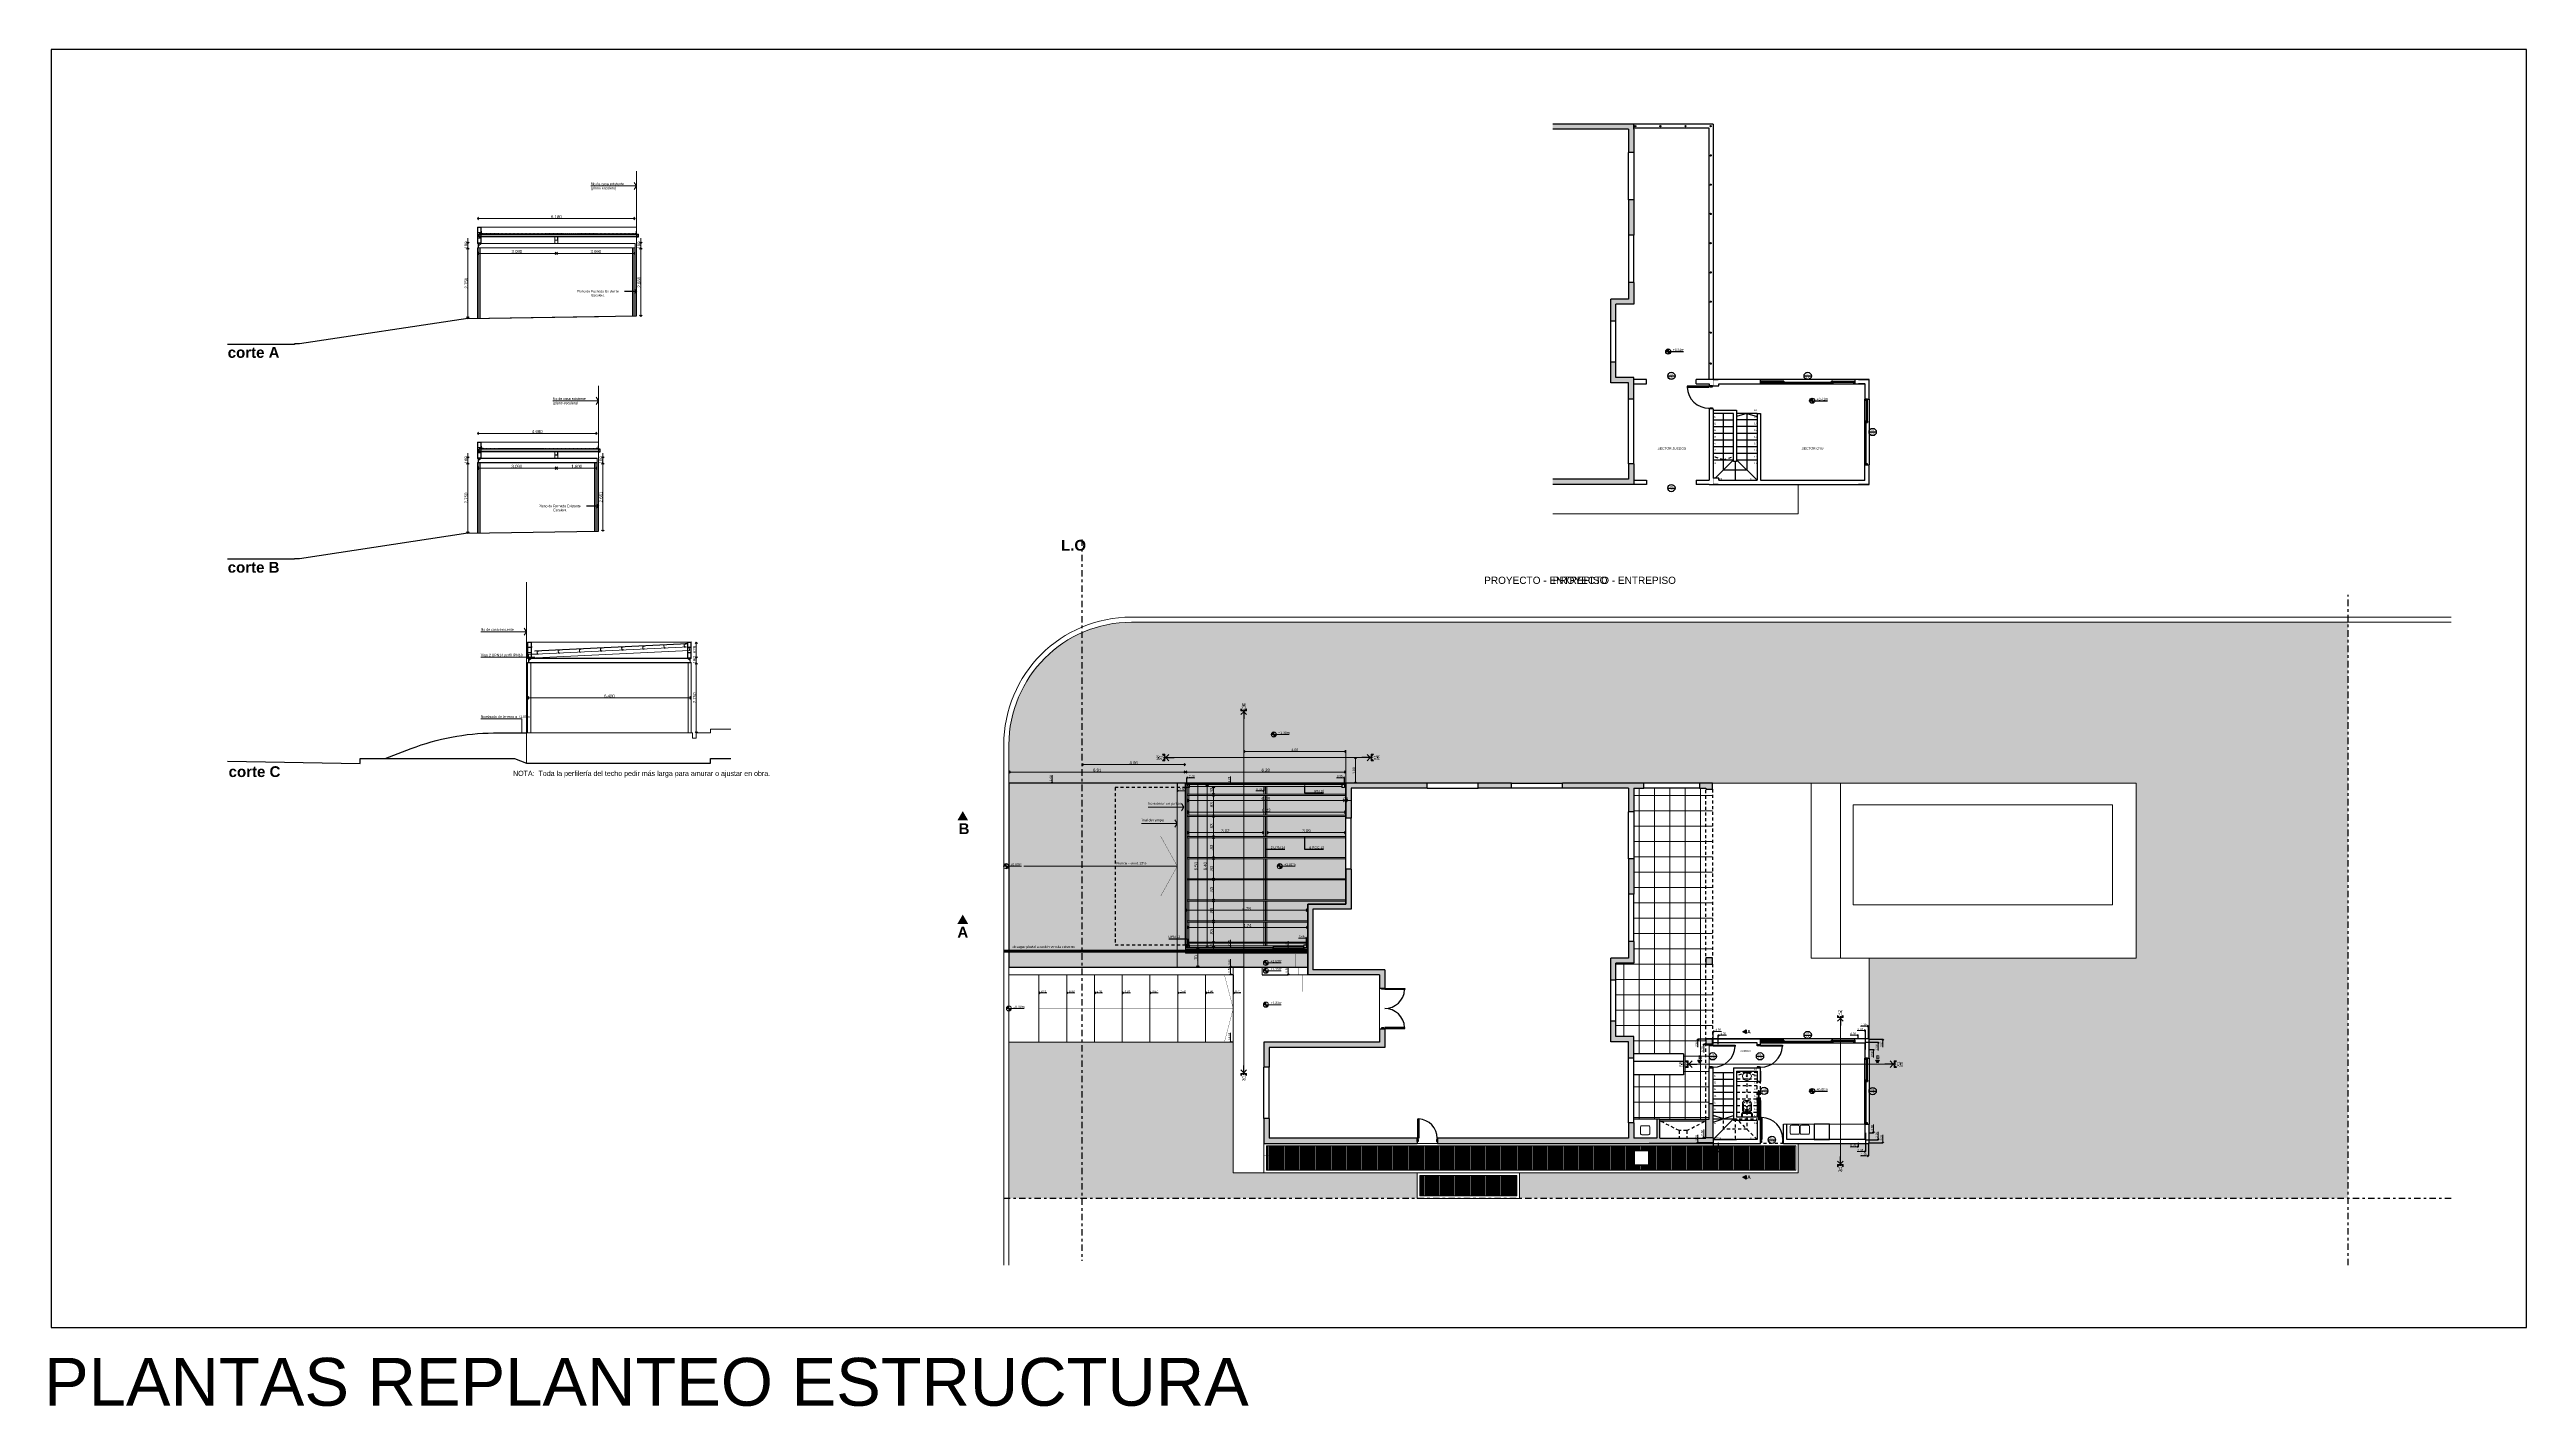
# Model space of a CAD drawing. Header units: millimetres. Extents: x 11902 to 12193, y 9935 to 10135.
# Drawn here: x 11971.5 to 12068.4, y 10021.5 to 10074.6 of the extents above; entities that cross this region are included whole.
import ezdxf
from ezdxf.enums import TextEntityAlignment as Align

# ---------------------------------------------------------------- set-up
doc = ezdxf.new("R2010")
doc.units = ezdxf.units.MM
for name, pattern in [('2040-Superposicion Puentes 20-21-22 con cintas TDC-023-024-025$0$DASHDOT2', [0.5, 0.25, -0.125, 0, -0.125]), ('ACAD_ISO02W100', [15, 12, -3]), ('CENTRO2', [28.575, 19.05, -3.175, 3.175, -3.175]), ('HIDDEN', [0.375, 0.25, -0.125]), ('TRAZOS', [19.05, 12.7, -6.35])]:
    doc.linetypes.add(name, pattern=pattern)
doc.layers.get('Defpoints').update_dxf_attribs({"color": 254})
for name, color, linetype in [('0-HATCH', 7, 'Continuous'), ('000-TEXTO CARP', 1, 'Continuous'), ('01-MUROS', 7, 'Continuous'), ('02-CARPINTERÍAS', 62, 'Continuous'), ('03-PROYECCIONES', 14, 'Continuous'), ('Estructura metalica', 155, 'Continuous')]:
    doc.layers.add(name, color=color, linetype=linetype)
doc.layers.add('000-COTAS ACUMULADAS', color=7, linetype='Continuous', lineweight=9, true_color=0xd10a0d)
doc.layers.add('cotas', color=7, linetype='Continuous', lineweight=5, true_color=0x1755a1)
for name, color, linetype, lineweight in [('001-EJES REPLANTEO', 20, 'Continuous', 18), ('003- CARP EXT', 182, 'Continuous', 15), ('05-MOBILIARIO SANITARIOS', 144, 'Continuous', 13), ('06-SOLADOS', 252, 'Continuous', 25)]:
    doc.layers.add(name, color=color, linetype=linetype, lineweight=lineweight)
doc.styles.add('arial1', font='arial.ttf', dxfattribs={"height": 0.002})
doc.styles.add('COTAS', font='arial.ttf')
doc.styles.get("Standard").update_dxf_attribs({"font": 'arial.ttf'})
doc.dimstyles.new('ann linear', dxfattribs={"dimtxt": 0.12, "dimasz": 0.1, "dimexe": 0.01, "dimexo": 0.01, "dimgap": 0.01, "dimtad": 1, "dimzin": 4, "dimdsep": 46, "dimtxsty": 'Standard', "dimblk": 'OPEN90', "dimcen": 0.1, "dimse1": 1, "dimse2": 1, "dimclrd": 256, "dimclre": 1, "dimclrt": 256, "dimadec": 0, "dimazin": 0, "dimtfac": 1, "dimtix": 1, "dimtmove": 0, "dimatfit": 3, "dimldrblk": 'DOT', "dimfxl": 0, "dimtolj": 1, "dimtzin": 0, "dimlwd": -1, "dimarcsym": 0})
doc.dimstyles.new('CL_50', dxfattribs={"dimtxt": 0.1, "dimasz": 0.08, "dimexe": 0.05, "dimexo": 0, "dimgap": 0.01, "dimtad": 1, "dimzin": 1, "dimdsep": 46, "dimtxsty": 'Standard', "dimblk": 'OPEN90', "dimcen": 0.1, "dimclrd": 256, "dimclre": 251, "dimclrt": 256, "dimadec": 0, "dimazin": 0, "dimtfac": 1, "dimtix": 1, "dimtmove": 0, "dimatfit": 3, "dimldrblk": 'DOT', "dimfxl": 0, "dimtolj": 1, "dimtzin": 0, "dimlwd": -1, "dimlwe": -1, "dimarcsym": 0})
doc.dimstyles.new('Cotas 1 50', dxfattribs={"dimtxt": 0.08, "dimasz": 0.07, "dimexe": 0, "dimexo": 0, "dimgap": 0.02, "dimtad": 1, "dimjust": 2, "dimzin": 0, "dimdsep": 46, "dimtxsty": 'COTAS', "dimblk1": 'NONE', "dimblk2": 'OPEN90', "dimsah": 1, "dimcen": 0.1, "dimse1": 1, "dimsd1": 1, "dimclrd": 256, "dimclre": 252, "dimclrt": 256, "dimadec": 0, "dimazin": 0, "dimtfac": 1, "dimtix": 1, "dimtmove": 2, "dimatfit": 3, "dimldrblk": 'COTA', "dimfxl": 0, "dimtolj": 1, "dimtzin": 0, "dimlwd": -1, "dimarcsym": 0})

# ---------------------------------------------------------------- blocks, each defined once
blk = doc.blocks.new('A$C7EF1341E')
at = {"lineweight": 0}
for p, q in [((0.215, 0.658), (0, 0.658)), ((0, 0.658), (0, 0.534)), ((0.04, 0.658), (0.04, 0.534)), ((0.04, 0.32), (0.04, 0.39)), ((0.04, 0.13), (0.04, 0.32)), ((0.072, 0.422), (0.075, 0.422)), ((0.085, 0.13), (0.085, 0.422)), ((0.165, 0.355), (0.265, 0.355)), ((0.17, 0.408), (0.26, 0.408)), ((0.215, 0.658), (0.43, 0.658)), ((0.215, 0.453), (0.215, 0.363)), ((0.345, 0.422), (0.345, 0.13)), ((0.358, 0.422), (0.355, 0.422)), ((0.39, 0.658), (0.39, 0.534)), ((0.39, 0.32), (0.39, 0.39)), ((0.39, 0.13), (0.39, 0.32)), ((0.43, 0.658), (0.43, 0.534))]:
    blk.add_line(p, q, dxfattribs=at)
at = {"linetype": 'Continuous', "lineweight": 0}
for p, q in [((0.095, 0.442), (0.095, 0.476)), ((0.335, 0.442), (0.335, 0.476))]:
    blk.add_line(p, q, dxfattribs=at)
at = {"lineweight": 0}
for centre in [(0.135, 0.418), (0.295, 0.418)]:
    blk.add_circle(centre, 0.0085, dxfattribs=at)
at = {"linetype": 'TRAZOS', "lineweight": 0}
blk.add_circle((0.215, 0.408), 0.045, dxfattribs=at)
at = {"lineweight": 0}
for centre, radius, start, end in [((0.056, 0.534), 0.0558, 180, 265.82354), ((0.056, 0.534), 0.0156, 180, 265.82354), ((0.072, 0.39), 0.032, 90, 180), ((0.165, 0.13), 0.125, 180, 258.55585), ((0.204, 2.562), 2.089, 265.82354, 270.30337), ((0.204, 2.562), 2.049, 265.82354, 270.30337), ((0.075, 0.442), 0.02, 270, 0), ((0.165, 0.275), 0.08, 90, 180), ((0.165, 0.13), 0.08, 180, 258.55585), ((0.215, 0.377), 0.377, 258.55585, 281.44415), ((0.215, 0.377), 0.332, 258.55585, 281.44415), ((0.218, 0.193), 0.0578, 92.61926, 168.39406), ((0.235, 0.195), 0.075, 172.39422, 172.744), ((0.226, 2.562), 2.049, 269.69663, 274.17646), ((0.226, 2.562), 2.089, 269.69663, 274.17646), ((0.212, 0.193), 0.0578, 11.60594, 87.38074), ((0.265, 0.275), 0.08, 0, 90), ((0.195, 0.195), 0.075, 7.256, 7.60578), ((0.265, 0.13), 0.08, 281.44415, 0), ((0.265, 0.13), 0.125, 281.44415, 0), ((0.355, 0.442), 0.02, 180, 270), ((0.358, 0.39), 0.032, 0, 90), ((0.374, 0.534), 0.0156, 274.17646, 0), ((0.374, 0.534), 0.0558, 274.17646, 0)]:
    blk.add_arc(centre, radius, start, end, dxfattribs=at)
blk = doc.blocks.new('Eje Replanteo')
h = blk.add_hatch(color=256)
h.paths.add_polyline_path([(0.23, 0.79), (0.06, 0.62), (0.23, 0.62)])
h.paths.add_polyline_path([(-0.23, 0.79), (-0.23, 0.62), (-0.06, 0.62)])
for points in [[(0.22, 0.35), (0, 0.56), (-0.23, 0.79), (-0.23, 0.62), (-0.06, 0.62)], [(-0.22, 0.35), (0, 0.56), (0.23, 0.79), (0.23, 0.62), (0.06, 0.62)]]:
    blk.add_lwpolyline(points)
at = {"linetype": 'CENTRO2', "lineweight": 30}
for points in [[(0, 1.09), (0, 1.03)], [(0, 0.73), (0, 0)]]:
    blk.add_lwpolyline(points, dxfattribs=at)
at = {"color": 1}
blk.add_attdef('EJE', text='', height=0.21, dxfattribs=at).set_placement((0, 0.91), align=Align.MIDDLE_CENTER)
at = {"width": 0.85}
blk.add_attdef('ER', text='', height=0.17, dxfattribs=at).set_placement((0, 1.13), align=Align.MIDDLE_CENTER)
blk = doc.blocks.new('_OPEN90')
at = {"color": 0, "linetype": 'ByBlock'}
for p, q in [((0, 0), (-1, 0)), ((-0.5, 0.5), (0, 0)), ((0, 0), (-0.5, -0.5))]:
    blk.add_line(p, q, dxfattribs=at)
blk = doc.blocks.new('*D33')
at = {"layer": '000-COTAS ACUMULADAS', "transparency": 16777216}
blk.add_line((12042.618, 10036.394), (12042.378, 10036.394), dxfattribs=at)
at = {"layer": '000-COTAS ACUMULADAS', "color": 252, "lineweight": -2, "transparency": 16777216}
blk.add_line((12042.688, 10035.886), (12042.688, 10036.394), dxfattribs=at)
at = {"layer": 'Defpoints', "color": 0, "transparency": 16777216}
for p in [(12041.588, 10035.906), (12042.688, 10036.394), (12042.688, 10035.886)]:
    blk.add_point(p, dxfattribs=at)
at = {"layer": '000-COTAS ACUMULADAS', "transparency": 16777216, "xscale": 0.07, "yscale": 0.07, "zscale": 0.07}
blk.add_blockref('_OPEN90', (12042.688, 10036.394), dxfattribs=at)
at = {"layer": '000-COTAS ACUMULADAS', "transparency": 16777216, "insert": (12042.498, 10036.455), "char_height": 0.08, "attachment_point": 5, "style": 'COTAS'}
blk.add_mtext('\\A1;1.10', dxfattribs=at)
blk = doc.blocks.new('_None')
blk = doc.blocks.new('COTA')
blk.add_line((-1, 0), (0, 0))
at = {"const_width": 0.065}
blk.add_lwpolyline([(0.1, 0.1), (0.3, 0.3), (0, 0), (-0.1, -0.1), (-0.3, -0.3)], dxfattribs=at)
blk = doc.blocks.new('*D34')
at = {"layer": '000-COTAS ACUMULADAS', "transparency": 16777216}
blk.add_line((12042.218, 10036.037), (12041.97, 10036.037), dxfattribs=at)
at = {"layer": '000-COTAS ACUMULADAS', "color": 252, "lineweight": -2, "transparency": 16777216}
blk.add_line((12042.288, 10035.886), (12042.288, 10036.037), dxfattribs=at)
at = {"layer": 'Defpoints', "color": 0, "transparency": 16777216}
for p in [(12041.588, 10035.906), (12042.288, 10036.037), (12042.288, 10035.886)]:
    blk.add_point(p, dxfattribs=at)
at = {"layer": '000-COTAS ACUMULADAS', "transparency": 16777216, "xscale": 0.07, "yscale": 0.07, "zscale": 0.07}
blk.add_blockref('_OPEN90', (12042.288, 10036.037), dxfattribs=at)
at = {"layer": '000-COTAS ACUMULADAS', "transparency": 16777216, "insert": (12042.094, 10036.098), "char_height": 0.08, "attachment_point": 5, "style": 'COTAS'}
blk.add_mtext('\\A1;0.70', dxfattribs=at)
blk = doc.blocks.new('*D35')
at = {"layer": '000-COTAS ACUMULADAS', "color": 252, "lineweight": -2, "transparency": 16777216}
blk.add_line((12042.688, 10035.886), (12043.247, 10035.886), dxfattribs=at)
at = {"layer": '000-COTAS ACUMULADAS', "transparency": 16777216}
blk.add_line((12043.247, 10035.816), (12043.247, 10035.568), dxfattribs=at)
at = {"layer": 'Defpoints', "color": 0, "transparency": 16777216}
for p in [(12042.688, 10035.886), (12043.247, 10035.886), (12042.708, 10034.906)]:
    blk.add_point(p, dxfattribs=at)
at = {"layer": '000-COTAS ACUMULADAS', "transparency": 16777216, "xscale": 0.07, "yscale": 0.07, "zscale": 0.07, "rotation": 90}
blk.add_blockref('_OPEN90', (12043.247, 10035.886), dxfattribs=at)
at = {"layer": '000-COTAS ACUMULADAS', "transparency": 16777216, "insert": (12043.186, 10035.692), "char_height": 0.08, "attachment_point": 5, "rotation": 90, "style": 'COTAS'}
blk.add_mtext('\\A1;0.98', dxfattribs=at)
blk = doc.blocks.new('*D36')
at = {"layer": '000-COTAS ACUMULADAS', "color": 252, "lineweight": -2, "transparency": 16777216}
blk.add_line((12042.688, 10035.486), (12042.884, 10035.486), dxfattribs=at)
at = {"layer": '000-COTAS ACUMULADAS', "transparency": 16777216}
blk.add_line((12042.884, 10035.416), (12042.884, 10035.168), dxfattribs=at)
at = {"layer": 'Defpoints', "color": 0, "transparency": 16777216}
for p in [(12042.688, 10035.486), (12042.708, 10034.906), (12042.884, 10035.486)]:
    blk.add_point(p, dxfattribs=at)
at = {"layer": '000-COTAS ACUMULADAS', "transparency": 16777216, "xscale": 0.07, "yscale": 0.07, "zscale": 0.07, "rotation": 90}
blk.add_blockref('_OPEN90', (12042.884, 10035.486), dxfattribs=at)
at = {"layer": '000-COTAS ACUMULADAS', "transparency": 16777216, "insert": (12042.823, 10035.292), "char_height": 0.08, "attachment_point": 5, "rotation": 90, "style": 'COTAS'}
blk.add_mtext('\\A1;0.58', dxfattribs=at)
blk = doc.blocks.new('*D37')
at = {"layer": '000-COTAS ACUMULADAS', "color": 252, "lineweight": -2, "transparency": 16777216}
blk.add_line((12036.608, 10035.686), (12036.608, 10036.193), dxfattribs=at)
at = {"layer": '000-COTAS ACUMULADAS', "transparency": 16777216}
blk.add_line((12036.678, 10036.193), (12036.929, 10036.193), dxfattribs=at)
at = {"layer": 'Defpoints', "color": 0, "transparency": 16777216}
for p in [(12036.608, 10036.193), (12036.608, 10035.686), (12041.588, 10034.906)]:
    blk.add_point(p, dxfattribs=at)
at = {"layer": '000-COTAS ACUMULADAS', "transparency": 16777216, "xscale": 0.07, "yscale": 0.07, "zscale": 0.07, "rotation": 180}
blk.add_blockref('_OPEN90', (12036.608, 10036.193), dxfattribs=at)
at = {"layer": '000-COTAS ACUMULADAS', "transparency": 16777216, "insert": (12036.804, 10036.254), "char_height": 0.08, "attachment_point": 5, "style": 'COTAS'}
blk.add_mtext('\\A1;4.98', dxfattribs=at)
blk = doc.blocks.new('*D38')
at = {"layer": '000-COTAS ACUMULADAS', "color": 252, "lineweight": -2, "transparency": 16777216}
blk.add_line((12036.808, 10035.686), (12036.808, 10036.037), dxfattribs=at)
at = {"layer": '000-COTAS ACUMULADAS', "transparency": 16777216}
blk.add_line((12036.878, 10036.037), (12037.129, 10036.037), dxfattribs=at)
at = {"layer": 'Defpoints', "color": 0, "transparency": 16777216}
for p in [(12036.808, 10036.037), (12036.808, 10035.686), (12041.588, 10034.906)]:
    blk.add_point(p, dxfattribs=at)
at = {"layer": '000-COTAS ACUMULADAS', "transparency": 16777216, "xscale": 0.07, "yscale": 0.07, "zscale": 0.07, "rotation": 180}
blk.add_blockref('_OPEN90', (12036.808, 10036.037), dxfattribs=at)
at = {"layer": '000-COTAS ACUMULADAS', "transparency": 16777216, "insert": (12037.004, 10036.098), "char_height": 0.08, "attachment_point": 5, "style": 'COTAS'}
blk.add_mtext('\\A1;4.78', dxfattribs=at)
blk = doc.blocks.new('*D39')
at = {"layer": '000-COTAS ACUMULADAS', "color": 252, "lineweight": -2, "transparency": 16777216}
blk.add_line((12036.608, 10031.966), (12036.608, 10031.476), dxfattribs=at)
at = {"layer": '000-COTAS ACUMULADAS', "transparency": 16777216}
blk.add_line((12036.678, 10031.476), (12036.929, 10031.476), dxfattribs=at)
at = {"layer": 'Defpoints', "color": 0, "transparency": 16777216}
for p in [(12036.608, 10031.966), (12041.588, 10031.966), (12036.608, 10031.476)]:
    blk.add_point(p, dxfattribs=at)
at = {"layer": '000-COTAS ACUMULADAS', "transparency": 16777216, "xscale": 0.07, "yscale": 0.07, "zscale": 0.07, "rotation": 180}
blk.add_blockref('_OPEN90', (12036.608, 10031.476), dxfattribs=at)
at = {"layer": '000-COTAS ACUMULADAS', "transparency": 16777216, "insert": (12036.804, 10031.537), "char_height": 0.08, "attachment_point": 5, "style": 'COTAS'}
blk.add_mtext('\\A1;4.98', dxfattribs=at)
blk = doc.blocks.new('*D40')
at = {"layer": '000-COTAS ACUMULADAS', "color": 252, "lineweight": -2, "transparency": 16777216}
blk.add_line((12036.808, 10031.826), (12036.808, 10031.614), dxfattribs=at)
at = {"layer": '000-COTAS ACUMULADAS', "transparency": 16777216}
blk.add_line((12036.878, 10031.614), (12037.129, 10031.614), dxfattribs=at)
at = {"layer": 'Defpoints', "color": 0, "transparency": 16777216}
for p in [(12036.808, 10031.826), (12036.808, 10031.614), (12041.588, 10031.806)]:
    blk.add_point(p, dxfattribs=at)
at = {"layer": '000-COTAS ACUMULADAS', "transparency": 16777216, "xscale": 0.07, "yscale": 0.07, "zscale": 0.07, "rotation": 180}
blk.add_blockref('_OPEN90', (12036.808, 10031.614), dxfattribs=at)
at = {"layer": '000-COTAS ACUMULADAS', "transparency": 16777216, "insert": (12037.004, 10031.675), "char_height": 0.08, "attachment_point": 5, "style": 'COTAS'}
blk.add_mtext('\\A1;4.78', dxfattribs=at)
blk = doc.blocks.new('*D41')
at = {"layer": '000-COTAS ACUMULADAS', "color": 252, "lineweight": -2, "transparency": 16777216}
blk.add_line((12036.608, 10035.886), (12036.01, 10035.886), dxfattribs=at)
at = {"layer": '000-COTAS ACUMULADAS', "transparency": 16777216}
blk.add_line((12036.01, 10035.816), (12036.01, 10035.568), dxfattribs=at)
at = {"layer": 'Defpoints', "color": 0, "transparency": 16777216}
for p in [(12036.01, 10035.886), (12036.608, 10035.886), (12036.448, 10034.906)]:
    blk.add_point(p, dxfattribs=at)
at = {"layer": '000-COTAS ACUMULADAS', "transparency": 16777216, "xscale": 0.07, "yscale": 0.07, "zscale": 0.07, "rotation": 90}
blk.add_blockref('_OPEN90', (12036.01, 10035.886), dxfattribs=at)
at = {"layer": '000-COTAS ACUMULADAS', "transparency": 16777216, "insert": (12035.949, 10035.692), "char_height": 0.08, "attachment_point": 5, "rotation": 90, "style": 'COTAS'}
blk.add_mtext('\\A1;0.98', dxfattribs=at)
blk = doc.blocks.new('*D42')
at = {"layer": '000-COTAS ACUMULADAS', "color": 252, "lineweight": -2, "transparency": 16777216}
blk.add_line((12036.608, 10035.686), (12036.237, 10035.686), dxfattribs=at)
at = {"layer": '000-COTAS ACUMULADAS', "transparency": 16777216}
blk.add_line((12036.237, 10035.616), (12036.237, 10035.368), dxfattribs=at)
at = {"layer": 'Defpoints', "color": 0, "transparency": 16777216}
for p in [(12036.01, 10034.906), (12036.237, 10035.686), (12036.608, 10035.686)]:
    blk.add_point(p, dxfattribs=at)
at = {"layer": '000-COTAS ACUMULADAS', "transparency": 16777216, "xscale": 0.07, "yscale": 0.07, "zscale": 0.07, "rotation": 90}
blk.add_blockref('_OPEN90', (12036.237, 10035.686), dxfattribs=at)
at = {"layer": '000-COTAS ACUMULADAS', "transparency": 16777216, "insert": (12036.176, 10035.492), "char_height": 0.08, "attachment_point": 5, "rotation": 90, "style": 'COTAS'}
blk.add_mtext('\\A1;0.78', dxfattribs=at)
blk = doc.blocks.new('*D43')
at = {"layer": '000-COTAS ACUMULADAS', "transparency": 16777216}
blk.add_line((12036.01, 10031.896), (12036.01, 10032.144), dxfattribs=at)
at = {"layer": '000-COTAS ACUMULADAS', "color": 252, "lineweight": -2, "transparency": 16777216}
blk.add_line((12036.608, 10031.826), (12036.01, 10031.826), dxfattribs=at)
at = {"layer": 'Defpoints', "color": 0, "transparency": 16777216}
for p in [(12036.328, 10034.906), (12036.01, 10031.826), (12036.608, 10031.826)]:
    blk.add_point(p, dxfattribs=at)
at = {"layer": '000-COTAS ACUMULADAS', "transparency": 16777216, "xscale": 0.07, "yscale": 0.07, "zscale": 0.07, "rotation": 270}
blk.add_blockref('_OPEN90', (12036.01, 10031.826), dxfattribs=at)
at = {"layer": '000-COTAS ACUMULADAS', "transparency": 16777216, "insert": (12035.949, 10032.02), "char_height": 0.08, "attachment_point": 5, "rotation": 90, "style": 'COTAS'}
blk.add_mtext('\\A1;3.08', dxfattribs=at)
blk = doc.blocks.new('*D44')
at = {"layer": '000-COTAS ACUMULADAS', "transparency": 16777216}
blk.add_line((12036.237, 10032.096), (12036.237, 10032.346), dxfattribs=at)
at = {"layer": '000-COTAS ACUMULADAS', "color": 252, "lineweight": -2, "transparency": 16777216}
blk.add_line((12036.608, 10032.026), (12036.237, 10032.026), dxfattribs=at)
at = {"layer": 'Defpoints', "color": 0, "transparency": 16777216}
for p in [(12036.448, 10034.906), (12036.237, 10032.026), (12036.608, 10032.026)]:
    blk.add_point(p, dxfattribs=at)
at = {"layer": '000-COTAS ACUMULADAS', "transparency": 16777216, "xscale": 0.07, "yscale": 0.07, "zscale": 0.07, "rotation": 270}
blk.add_blockref('_OPEN90', (12036.237, 10032.026), dxfattribs=at)
at = {"layer": '000-COTAS ACUMULADAS', "transparency": 16777216, "insert": (12036.176, 10032.221), "char_height": 0.08, "attachment_point": 5, "rotation": 90, "style": 'COTAS'}
blk.add_mtext('\\A1;2.88', dxfattribs=at)
blk = doc.blocks.new('*D45')
at = {"layer": '000-COTAS ACUMULADAS', "transparency": 16777216}
blk.add_line((12042.498, 10036.227), (12042.25, 10036.227), dxfattribs=at)
at = {"layer": '000-COTAS ACUMULADAS', "color": 252, "lineweight": -2, "transparency": 16777216}
blk.add_line((12042.568, 10035.486), (12042.568, 10036.227), dxfattribs=at)
at = {"layer": 'Defpoints', "color": 0, "transparency": 16777216}
for p in [(12042.568, 10036.227), (12041.588, 10034.906), (12042.568, 10035.486)]:
    blk.add_point(p, dxfattribs=at)
at = {"layer": '000-COTAS ACUMULADAS', "transparency": 16777216, "xscale": 0.07, "yscale": 0.07, "zscale": 0.07}
blk.add_blockref('_OPEN90', (12042.568, 10036.227), dxfattribs=at)
at = {"layer": '000-COTAS ACUMULADAS', "transparency": 16777216, "insert": (12042.374, 10036.288), "char_height": 0.08, "attachment_point": 5, "style": 'COTAS'}
blk.add_mtext('\\A1;0.98', dxfattribs=at)
blk = doc.blocks.new('*D46')
at = {"layer": '000-COTAS ACUMULADAS', "color": 252, "lineweight": -2, "transparency": 16777216}
blk.add_line((12042.548, 10035.766), (12043.069, 10035.766), dxfattribs=at)
at = {"layer": '000-COTAS ACUMULADAS', "transparency": 16777216}
blk.add_line((12043.069, 10035.696), (12043.069, 10035.448), dxfattribs=at)
at = {"layer": 'Defpoints', "color": 0, "transparency": 16777216}
for p in [(12042.548, 10035.766), (12043.069, 10035.766), (12042.548, 10034.906)]:
    blk.add_point(p, dxfattribs=at)
at = {"layer": '000-COTAS ACUMULADAS', "transparency": 16777216, "xscale": 0.07, "yscale": 0.07, "zscale": 0.07, "rotation": 90}
blk.add_blockref('_OPEN90', (12043.069, 10035.766), dxfattribs=at)
at = {"layer": '000-COTAS ACUMULADAS', "transparency": 16777216, "insert": (12043.008, 10035.572), "char_height": 0.08, "attachment_point": 5, "rotation": 90, "style": 'COTAS'}
blk.add_mtext('\\A1;0.86', dxfattribs=at)
blk = doc.blocks.new('*D48')
at = {"layer": '000-COTAS ACUMULADAS', "color": 252, "lineweight": -2, "transparency": 16777216}
blk.add_line((12042.688, 10031.826), (12042.688, 10031.318), dxfattribs=at)
at = {"layer": '000-COTAS ACUMULADAS', "transparency": 16777216}
blk.add_line((12042.618, 10031.318), (12042.378, 10031.318), dxfattribs=at)
at = {"layer": 'Defpoints', "color": 0, "transparency": 16777216}
for p in [(12042.688, 10031.826), (12041.588, 10031.806), (12042.688, 10031.318)]:
    blk.add_point(p, dxfattribs=at)
at = {"layer": '000-COTAS ACUMULADAS', "transparency": 16777216, "xscale": 0.07, "yscale": 0.07, "zscale": 0.07}
blk.add_blockref('_OPEN90', (12042.688, 10031.318), dxfattribs=at)
at = {"layer": '000-COTAS ACUMULADAS', "transparency": 16777216, "insert": (12042.498, 10031.379), "char_height": 0.08, "attachment_point": 5, "style": 'COTAS'}
blk.add_mtext('\\A1;1.10', dxfattribs=at)
blk = doc.blocks.new('*D47')
at = {"layer": '000-COTAS ACUMULADAS', "color": 252, "lineweight": -2, "transparency": 16777216}
blk.add_line((12042.288, 10031.826), (12042.288, 10031.676), dxfattribs=at)
at = {"layer": '000-COTAS ACUMULADAS', "transparency": 16777216}
blk.add_line((12042.218, 10031.676), (12041.97, 10031.676), dxfattribs=at)
at = {"layer": 'Defpoints', "color": 0, "transparency": 16777216}
for p in [(12042.288, 10031.826), (12041.588, 10031.806), (12042.288, 10031.676)]:
    blk.add_point(p, dxfattribs=at)
at = {"layer": '000-COTAS ACUMULADAS', "transparency": 16777216, "xscale": 0.07, "yscale": 0.07, "zscale": 0.07}
blk.add_blockref('_OPEN90', (12042.288, 10031.676), dxfattribs=at)
at = {"layer": '000-COTAS ACUMULADAS', "transparency": 16777216, "insert": (12042.094, 10031.736), "char_height": 0.08, "attachment_point": 5, "style": 'COTAS'}
blk.add_mtext('\\A1;0.70', dxfattribs=at)
blk = doc.blocks.new('*D49')
at = {"layer": '000-COTAS ACUMULADAS', "color": 252, "lineweight": -2, "transparency": 16777216}
blk.add_line((12042.568, 10032.226), (12042.568, 10031.485), dxfattribs=at)
at = {"layer": '000-COTAS ACUMULADAS', "transparency": 16777216}
blk.add_line((12042.498, 10031.485), (12042.25, 10031.485), dxfattribs=at)
at = {"layer": 'Defpoints', "color": 0, "transparency": 16777216}
for p in [(12041.588, 10032.806), (12042.568, 10032.226), (12042.568, 10031.485)]:
    blk.add_point(p, dxfattribs=at)
at = {"layer": '000-COTAS ACUMULADAS', "transparency": 16777216, "xscale": 0.07, "yscale": 0.07, "zscale": 0.07}
blk.add_blockref('_OPEN90', (12042.568, 10031.485), dxfattribs=at)
at = {"layer": '000-COTAS ACUMULADAS', "transparency": 16777216, "insert": (12042.374, 10031.546), "char_height": 0.08, "attachment_point": 5, "style": 'COTAS'}
blk.add_mtext('\\A1;0.98', dxfattribs=at)
blk = doc.blocks.new('*D50')
at = {"layer": '000-COTAS ACUMULADAS', "color": 252, "lineweight": -2, "transparency": 16777216}
blk.add_line((12042.688, 10032.226), (12042.884, 10032.226), dxfattribs=at)
at = {"layer": '000-COTAS ACUMULADAS', "transparency": 16777216}
blk.add_line((12042.884, 10032.296), (12042.884, 10032.546), dxfattribs=at)
at = {"layer": 'Defpoints', "color": 0, "transparency": 16777216}
for p in [(12042.708, 10034.906), (12042.688, 10032.226), (12042.884, 10032.226)]:
    blk.add_point(p, dxfattribs=at)
at = {"layer": '000-COTAS ACUMULADAS', "transparency": 16777216, "xscale": 0.07, "yscale": 0.07, "zscale": 0.07, "rotation": 270}
blk.add_blockref('_OPEN90', (12042.884, 10032.226), dxfattribs=at)
at = {"layer": '000-COTAS ACUMULADAS', "transparency": 16777216, "insert": (12042.823, 10032.421), "char_height": 0.08, "attachment_point": 5, "rotation": 90, "style": 'COTAS'}
blk.add_mtext('\\A1;2.68', dxfattribs=at)
blk = doc.blocks.new('*D51')
at = {"layer": '000-COTAS ACUMULADAS', "color": 252, "lineweight": -2, "transparency": 16777216}
blk.add_line((12042.568, 10031.946), (12043.069, 10031.946), dxfattribs=at)
at = {"layer": '000-COTAS ACUMULADAS', "transparency": 16777216}
blk.add_line((12043.069, 10032.016), (12043.069, 10032.265), dxfattribs=at)
at = {"layer": 'Defpoints', "color": 0, "transparency": 16777216}
for p in [(12042.708, 10034.906), (12042.568, 10031.946), (12043.069, 10031.946)]:
    blk.add_point(p, dxfattribs=at)
at = {"layer": '000-COTAS ACUMULADAS', "transparency": 16777216, "xscale": 0.07, "yscale": 0.07, "zscale": 0.07, "rotation": 270}
blk.add_blockref('_OPEN90', (12043.069, 10031.946), dxfattribs=at)
at = {"layer": '000-COTAS ACUMULADAS', "transparency": 16777216, "insert": (12043.008, 10032.141), "char_height": 0.08, "attachment_point": 5, "rotation": 90, "style": 'COTAS'}
blk.add_mtext('\\A1;2.96', dxfattribs=at)
blk = doc.blocks.new('*D52')
at = {"layer": '000-COTAS ACUMULADAS', "color": 252, "lineweight": -2, "transparency": 16777216}
blk.add_line((12042.688, 10031.826), (12043.247, 10031.826), dxfattribs=at)
at = {"layer": '000-COTAS ACUMULADAS', "transparency": 16777216}
blk.add_line((12043.247, 10031.896), (12043.247, 10032.144), dxfattribs=at)
at = {"layer": 'Defpoints', "color": 0, "transparency": 16777216}
for p in [(12042.708, 10034.906), (12042.688, 10031.826), (12043.247, 10031.826)]:
    blk.add_point(p, dxfattribs=at)
at = {"layer": '000-COTAS ACUMULADAS', "transparency": 16777216, "xscale": 0.07, "yscale": 0.07, "zscale": 0.07, "rotation": 270}
blk.add_blockref('_OPEN90', (12043.247, 10031.826), dxfattribs=at)
at = {"layer": '000-COTAS ACUMULADAS', "transparency": 16777216, "insert": (12043.186, 10032.02), "char_height": 0.08, "attachment_point": 5, "rotation": 90, "style": 'COTAS'}
blk.add_mtext('\\A1;3.08', dxfattribs=at)
blk = doc.blocks.new('*D67')
at = {"layer": 'cotas', "transparency": 16777216}
blk.add_line((12016.44, 10045.806), (12016.44, 10039.506), dxfattribs=at)
at = {"layer": 'Defpoints', "color": 0, "transparency": 16777216}
for p in [(12015.235, 10045.906), (12015.955, 10039.406), (12016.44, 10039.406)]:
    blk.add_point(p, dxfattribs=at)
at = {"layer": 'cotas', "transparency": 16777216, "xscale": 0.1, "yscale": 0.1, "zscale": 0.1}
for p, rotation in [((12016.44, 10045.906), 90), ((12016.44, 10039.406), 270)]:
    blk.add_blockref('_OPEN90', p, dxfattribs=dict(at, rotation=rotation))
at = {"layer": 'cotas', "transparency": 16777216, "insert": (12016.369, 10042.656), "char_height": 0.12, "attachment_point": 5, "rotation": 90}
blk.add_mtext('\\A1;6.50', dxfattribs=at)
blk = doc.blocks.new('_DOT')
at = {"color": 0, "linetype": 'ByBlock', "lineweight": -2}
blk.add_line((-0.5, 0), (-1, 0), dxfattribs=at)
at = {"color": 0, "linetype": 'ByBlock', "lineweight": -2, "const_width": 0.5}
blk.add_lwpolyline([(-0.25, 0, 1), (0.25, 0, 1)], format="xyb", close=True, dxfattribs=at)
blk = doc.blocks.new('*D68')
at = {"layer": 'cotas', "transparency": 16777216}
blk.add_line((12020.635, 10040.932), (12016.055, 10040.932), dxfattribs=at)
at = {"layer": 'Defpoints', "color": 0, "transparency": 16777216}
for p in [(12015.955, 10040.932), (12015.955, 10040.932), (12020.735, 10041.176)]:
    blk.add_point(p, dxfattribs=at)
at = {"layer": 'cotas', "transparency": 16777216, "xscale": 0.1, "yscale": 0.1, "zscale": 0.1, "rotation": 180}
blk.add_blockref('_OPEN90', (12015.955, 10040.932), dxfattribs=at)
at = {"layer": 'cotas', "transparency": 16777216, "xscale": 0.1, "yscale": 0.1, "zscale": 0.1}
blk.add_blockref('_OPEN90', (12020.735, 10040.932), dxfattribs=at)
at = {"layer": 'cotas', "transparency": 16777216, "insert": (12018.345, 10041.003), "char_height": 0.12, "attachment_point": 5}
blk.add_mtext('\\A1;4.78', dxfattribs=at)
blk = doc.blocks.new('*D65')
at = {"layer": 'cotas', "transparency": 16777216}
blk.add_line((12015.855, 10046.342), (12009.145, 10046.342), dxfattribs=at)
at = {"layer": 'Defpoints', "color": 0, "transparency": 16777216}
for p in [(12009.045, 10046.342), (12009.045, 10046.342), (12015.955, 10045.906)]:
    blk.add_point(p, dxfattribs=at)
at = {"layer": 'cotas', "transparency": 16777216, "xscale": 0.1, "yscale": 0.1, "zscale": 0.1, "rotation": 180}
blk.add_blockref('_OPEN90', (12009.045, 10046.342), dxfattribs=at)
at = {"layer": 'cotas', "transparency": 16777216, "xscale": 0.1, "yscale": 0.1, "zscale": 0.1}
blk.add_blockref('_OPEN90', (12015.955, 10046.342), dxfattribs=at)
at = {"layer": 'cotas', "transparency": 16777216, "insert": (12012.5, 10046.413), "char_height": 0.12, "attachment_point": 5}
blk.add_mtext('\\A1;6.91', dxfattribs=at)
blk = doc.blocks.new('*D66')
at = {"layer": 'cotas', "transparency": 16777216}
blk.add_line((12016.44, 10039.306), (12016.44, 10038.806), dxfattribs=at)
at = {"layer": 'Defpoints', "color": 0, "transparency": 16777216}
for p in [(12016.44, 10039.406), (12016.44, 10038.706), (12016.44, 10038.706)]:
    blk.add_point(p, dxfattribs=at)
at = {"layer": 'cotas', "transparency": 16777216, "xscale": 0.1, "yscale": 0.1, "zscale": 0.1}
for p, rotation in [((12016.44, 10039.406), 90), ((12016.44, 10038.706), 270)]:
    blk.add_blockref('_OPEN90', p, dxfattribs=dict(at, rotation=rotation))
at = {"layer": 'cotas', "transparency": 16777216, "insert": (12016.369, 10039.056), "char_height": 0.12, "attachment_point": 5, "rotation": 90}
blk.add_mtext('\\A1;.70', dxfattribs=at)
blk = doc.blocks.new('*D69')
at = {"layer": 'cotas', "transparency": 16777216}
blk.add_line((12016.055, 10046.342), (12022.135, 10046.342), dxfattribs=at)
at = {"layer": 'Defpoints', "color": 0, "transparency": 16777216}
for p in [(12015.955, 10045.906), (12022.235, 10046.342), (12022.235, 10045.906)]:
    blk.add_point(p, dxfattribs=at)
at = {"layer": 'cotas', "transparency": 16777216, "xscale": 0.1, "yscale": 0.1, "zscale": 0.1, "rotation": 180}
blk.add_blockref('_OPEN90', (12015.955, 10046.342), dxfattribs=at)
at = {"layer": 'cotas', "transparency": 16777216, "xscale": 0.1, "yscale": 0.1, "zscale": 0.1}
blk.add_blockref('_OPEN90', (12022.235, 10046.342), dxfattribs=at)
at = {"layer": 'cotas', "transparency": 16777216, "insert": (12019.095, 10046.413), "char_height": 0.12, "attachment_point": 5}
blk.add_mtext('\\A1;6.28', dxfattribs=at)
blk = doc.blocks.new('A$C5BD9381F-flat-4')
at = {"layer": '000-TEXTO CARP'}
blk.add_line((0.058, 0.161), (0.345, 0.161), dxfattribs=at)
blk.add_circle((0.202, 0.161), 0.143, dxfattribs=at)
blk.add_attdef('ANCHO', text='', height=0.064, dxfattribs=at).set_placement((0.202, 0.051), align=Align.BOTTOM_CENTER)
blk.add_attdef('NOM', text='', height=0.064, dxfattribs=at).set_placement((0.202, 0.194), align=Align.CENTER)
blk = doc.blocks.new('*D77')
at = {"layer": 'cotas', "transparency": 16777216}
blk.add_line((12011.995, 10046.632), (12015.855, 10046.632), dxfattribs=at)
at = {"layer": 'Defpoints', "color": 0, "transparency": 16777216}
for p in [(12015.955, 10046.632), (12011.895, 10046.342), (12015.955, 10045.906)]:
    blk.add_point(p, dxfattribs=at)
at = {"layer": 'cotas', "transparency": 16777216, "xscale": 0.1, "yscale": 0.1, "zscale": 0.1, "rotation": 180}
blk.add_blockref('_OPEN90', (12011.895, 10046.632), dxfattribs=at)
at = {"layer": 'cotas', "transparency": 16777216, "xscale": 0.1, "yscale": 0.1, "zscale": 0.1}
blk.add_blockref('_OPEN90', (12015.955, 10046.632), dxfattribs=at)
at = {"layer": 'cotas', "transparency": 16777216, "insert": (12013.925, 10046.703), "char_height": 0.12, "attachment_point": 5}
blk.add_mtext('\\A1;4.06', dxfattribs=at)
blk = doc.blocks.new('*D79')
at = {"layer": 'cotas', "transparency": 16777216}
blk.add_line((11987.87, 10058.344), (11987.87, 10055.794), dxfattribs=at)
at = {"layer": 'Defpoints', "color": 0, "transparency": 16777216}
for p in [(11988.24, 10058.444), (11987.87, 10055.694), (11988.24, 10055.694)]:
    blk.add_point(p, dxfattribs=at)
at = {"layer": 'cotas', "transparency": 16777216, "xscale": 0.1, "yscale": 0.1, "zscale": 0.1}
for p, rotation in [((11987.87, 10058.444), 90), ((11987.87, 10055.694), 270)]:
    blk.add_blockref('_OPEN90', p, dxfattribs=dict(at, rotation=rotation))
at = {"layer": 'cotas', "transparency": 16777216, "insert": (11987.799, 10057.069), "char_height": 0.12, "attachment_point": 5, "rotation": 90}
blk.add_mtext('\\A1;2.750', dxfattribs=at)
blk = doc.blocks.new('*D80')
at = {"layer": 'cotas', "transparency": 16777216}
for p, q in [((11987.87, 10058.724), (11987.87, 10058.824)), ((11987.87, 10058.444), (11987.87, 10058.624)), ((11987.87, 10058.344), (11987.87, 10058.244))]:
    blk.add_line(p, q, dxfattribs=at)
at = {"layer": 'Defpoints', "color": 0, "transparency": 16777216}
for p in [(11987.87, 10058.624), (11988.24, 10058.624), (11988.24, 10058.444)]:
    blk.add_point(p, dxfattribs=at)
at = {"layer": 'cotas', "transparency": 16777216, "xscale": 0.1, "yscale": 0.1, "zscale": 0.1}
for p, rotation in [((11987.87, 10058.624), 270), ((11987.87, 10058.444), 90)]:
    blk.add_blockref('_OPEN90', p, dxfattribs=dict(at, rotation=rotation))
at = {"layer": 'cotas', "transparency": 16777216, "insert": (11987.799, 10058.534), "char_height": 0.12, "attachment_point": 5, "rotation": 90}
blk.add_mtext('\\A1;.180', dxfattribs=at)
blk = doc.blocks.new('*D81')
at = {"layer": 'cotas', "transparency": 16777216}
blk.add_line((11988.34, 10059.596), (11992.83, 10059.596), dxfattribs=at)
at = {"layer": 'Defpoints', "color": 0, "transparency": 16777216}
for p in [(11992.93, 10059.596), (11988.24, 10058.624), (11992.93, 10058.624)]:
    blk.add_point(p, dxfattribs=at)
at = {"layer": 'cotas', "transparency": 16777216, "xscale": 0.1, "yscale": 0.1, "zscale": 0.1, "rotation": 180}
blk.add_blockref('_OPEN90', (11988.24, 10059.596), dxfattribs=at)
at = {"layer": 'cotas', "transparency": 16777216, "xscale": 0.1, "yscale": 0.1, "zscale": 0.1}
blk.add_blockref('_OPEN90', (11992.93, 10059.596), dxfattribs=at)
at = {"layer": 'cotas', "transparency": 16777216, "insert": (11990.585, 10059.667), "char_height": 0.12, "attachment_point": 5}
blk.add_mtext('\\A1;4.690', dxfattribs=at)
blk = doc.blocks.new('*D82')
at = {"layer": 'cotas', "transparency": 16777216}
blk.add_line((11993.148, 10058.344), (11993.148, 10055.863), dxfattribs=at)
at = {"layer": 'Defpoints', "color": 0, "transparency": 16777216}
for p in [(11992.82, 10058.444), (11992.82, 10055.763), (11993.148, 10055.763)]:
    blk.add_point(p, dxfattribs=at)
at = {"layer": 'cotas', "transparency": 16777216, "xscale": 0.1, "yscale": 0.1, "zscale": 0.1}
for p, rotation in [((11993.148, 10058.444), 90), ((11993.148, 10055.763), 270)]:
    blk.add_blockref('_OPEN90', p, dxfattribs=dict(at, rotation=rotation))
at = {"layer": 'cotas', "transparency": 16777216, "insert": (11993.077, 10057.104), "char_height": 0.12, "attachment_point": 5, "rotation": 90}
blk.add_mtext('\\A1;2.681', dxfattribs=at)
blk = doc.blocks.new('*D83')
at = {"layer": 'cotas', "transparency": 16777216}
for p, q in [((11993.148, 10058.724), (11993.148, 10058.824)), ((11993.148, 10058.444), (11993.148, 10058.624)), ((11993.148, 10058.344), (11993.148, 10058.244))]:
    blk.add_line(p, q, dxfattribs=at)
at = {"layer": 'Defpoints', "color": 0, "transparency": 16777216}
for p in [(11992.82, 10058.444), (11992.92, 10058.624), (11993.148, 10058.624)]:
    blk.add_point(p, dxfattribs=at)
at = {"layer": 'cotas', "transparency": 16777216, "xscale": 0.1, "yscale": 0.1, "zscale": 0.1}
for p, rotation in [((11993.148, 10058.624), 270), ((11993.148, 10058.444), 90)]:
    blk.add_blockref('_OPEN90', p, dxfattribs=dict(at, rotation=rotation))
at = {"layer": 'cotas', "transparency": 16777216, "insert": (11993.077, 10058.534), "char_height": 0.12, "attachment_point": 5, "rotation": 90}
blk.add_mtext('\\A1;.180', dxfattribs=at)
blk = doc.blocks.new('*D151')
at = {"layer": 'cotas', "transparency": 16777216}
blk.add_line((12017.052, 10039.763), (12017.052, 10040.39), dxfattribs=at)
at = {"layer": 'Defpoints', "color": 0, "transparency": 16777216}
for p in [(12016.005, 10040.49), (12016.005, 10039.663), (12017.052, 10040.49)]:
    blk.add_point(p, dxfattribs=at)
at = {"layer": 'cotas', "transparency": 16777216, "xscale": 0.1, "yscale": 0.1, "zscale": 0.1}
for p, rotation in [((12017.052, 10040.49), 90), ((12017.052, 10039.663), 270)]:
    blk.add_blockref('_OPEN90', p, dxfattribs=dict(at, rotation=rotation))
at = {"layer": 'cotas', "transparency": 16777216, "insert": (12016.981, 10040.076), "char_height": 0.12, "attachment_point": 5, "rotation": 90}
blk.add_mtext('\\A1;.83', dxfattribs=at)
blk = doc.blocks.new('*D152')
at = {"layer": 'cotas', "transparency": 16777216}
blk.add_line((12017.052, 10040.59), (12017.052, 10041.216), dxfattribs=at)
at = {"layer": 'Defpoints', "color": 0, "transparency": 16777216}
for p in [(12016.005, 10041.316), (12017.052, 10041.316), (12016.005, 10040.49)]:
    blk.add_point(p, dxfattribs=at)
at = {"layer": 'cotas', "transparency": 16777216, "xscale": 0.1, "yscale": 0.1, "zscale": 0.1}
for p, rotation in [((12017.052, 10041.316), 90), ((12017.052, 10040.49), 270)]:
    blk.add_blockref('_OPEN90', p, dxfattribs=dict(at, rotation=rotation))
at = {"layer": 'cotas', "transparency": 16777216, "insert": (12016.981, 10040.903), "char_height": 0.12, "attachment_point": 5, "rotation": 90}
blk.add_mtext('\\A1;.83', dxfattribs=at)
blk = doc.blocks.new('*D153')
at = {"layer": 'cotas', "transparency": 16777216}
blk.add_line((12017.052, 10041.416), (12017.052, 10042.043), dxfattribs=at)
at = {"layer": 'Defpoints', "color": 0, "transparency": 16777216}
for p in [(12016.005, 10042.143), (12017.052, 10042.143), (12016.005, 10041.316)]:
    blk.add_point(p, dxfattribs=at)
at = {"layer": 'cotas', "transparency": 16777216, "xscale": 0.1, "yscale": 0.1, "zscale": 0.1}
for p, rotation in [((12017.052, 10042.143), 90), ((12017.052, 10041.316), 270)]:
    blk.add_blockref('_OPEN90', p, dxfattribs=dict(at, rotation=rotation))
at = {"layer": 'cotas', "transparency": 16777216, "insert": (12016.981, 10041.73), "char_height": 0.12, "attachment_point": 5, "rotation": 90}
blk.add_mtext('\\A1;.83', dxfattribs=at)
blk = doc.blocks.new('*D154')
at = {"layer": 'cotas', "transparency": 16777216}
blk.add_line((12017.052, 10042.243), (12017.052, 10042.869), dxfattribs=at)
at = {"layer": 'Defpoints', "color": 0, "transparency": 16777216}
for p in [(12016.005, 10042.969), (12017.052, 10042.969), (12016.005, 10042.143)]:
    blk.add_point(p, dxfattribs=at)
at = {"layer": 'cotas', "transparency": 16777216, "xscale": 0.1, "yscale": 0.1, "zscale": 0.1}
for p, rotation in [((12017.052, 10042.969), 90), ((12017.052, 10042.143), 270)]:
    blk.add_blockref('_OPEN90', p, dxfattribs=dict(at, rotation=rotation))
at = {"layer": 'cotas', "transparency": 16777216, "insert": (12016.981, 10042.556), "char_height": 0.12, "attachment_point": 5, "rotation": 90}
blk.add_mtext('\\A1;.83', dxfattribs=at)
blk = doc.blocks.new('*D155')
at = {"layer": 'cotas', "transparency": 16777216}
blk.add_line((12017.052, 10043.069), (12017.052, 10043.696), dxfattribs=at)
at = {"layer": 'Defpoints', "color": 0, "transparency": 16777216}
for p in [(12016.005, 10043.796), (12017.052, 10043.796), (12016.005, 10042.969)]:
    blk.add_point(p, dxfattribs=at)
at = {"layer": 'cotas', "transparency": 16777216, "xscale": 0.1, "yscale": 0.1, "zscale": 0.1}
for p, rotation in [((12017.052, 10043.796), 90), ((12017.052, 10042.969), 270)]:
    blk.add_blockref('_OPEN90', p, dxfattribs=dict(at, rotation=rotation))
at = {"layer": 'cotas', "transparency": 16777216, "insert": (12016.981, 10043.383), "char_height": 0.12, "attachment_point": 5, "rotation": 90}
blk.add_mtext('\\A1;.83', dxfattribs=at)
blk = doc.blocks.new('*D156')
at = {"layer": 'cotas', "transparency": 16777216}
blk.add_line((12017.052, 10043.896), (12017.052, 10044.523), dxfattribs=at)
at = {"layer": 'Defpoints', "color": 0, "transparency": 16777216}
for p in [(12016.005, 10044.623), (12017.052, 10044.623), (12016.005, 10043.796)]:
    blk.add_point(p, dxfattribs=at)
at = {"layer": 'cotas', "transparency": 16777216, "xscale": 0.1, "yscale": 0.1, "zscale": 0.1}
for p, rotation in [((12017.052, 10044.623), 90), ((12017.052, 10043.796), 270)]:
    blk.add_blockref('_OPEN90', p, dxfattribs=dict(at, rotation=rotation))
at = {"layer": 'cotas', "transparency": 16777216, "insert": (12016.981, 10044.209), "char_height": 0.12, "attachment_point": 5, "rotation": 90}
blk.add_mtext('\\A1;.83', dxfattribs=at)
blk = doc.blocks.new('*D157')
at = {"layer": 'cotas', "transparency": 16777216}
blk.add_line((12017.052, 10044.723), (12017.052, 10045.349), dxfattribs=at)
at = {"layer": 'Defpoints', "color": 0, "transparency": 16777216}
for p in [(12016.005, 10045.449), (12017.052, 10045.449), (12016.005, 10044.623)]:
    blk.add_point(p, dxfattribs=at)
at = {"layer": 'cotas', "transparency": 16777216, "xscale": 0.1, "yscale": 0.1, "zscale": 0.1}
for p, rotation in [((12017.052, 10045.449), 90), ((12017.052, 10044.623), 270)]:
    blk.add_blockref('_OPEN90', p, dxfattribs=dict(at, rotation=rotation))
at = {"layer": 'cotas', "transparency": 16777216, "insert": (12016.981, 10045.036), "char_height": 0.12, "attachment_point": 5, "rotation": 90}
blk.add_mtext('\\A1;.83', dxfattribs=at)
blk = doc.blocks.new('*D158')
at = {"layer": 'cotas', "transparency": 16777216}
blk.add_line((12017.052, 10045.549), (12017.052, 10045.674), dxfattribs=at)
at = {"layer": 'Defpoints', "color": 0, "transparency": 16777216}
for p in [(12016.005, 10045.449), (12016.087, 10045.774), (12017.052, 10045.774)]:
    blk.add_point(p, dxfattribs=at)
at = {"layer": 'cotas', "transparency": 16777216, "xscale": 0.1, "yscale": 0.1, "zscale": 0.1}
for p, rotation in [((12017.052, 10045.774), 90), ((12017.052, 10045.449), 270)]:
    blk.add_blockref('_OPEN90', p, dxfattribs=dict(at, rotation=rotation))
at = {"layer": 'cotas', "transparency": 16777216, "insert": (12016.981, 10045.612), "char_height": 0.12, "attachment_point": 5, "rotation": 90}
blk.add_mtext('\\A1;.33', dxfattribs=at)
blk = doc.blocks.new('*D159')
at = {"layer": 'cotas', "transparency": 16777216}
for p, q in [((12017.052, 10039.763), (12017.052, 10039.863)), ((12017.052, 10039.663), (12017.052, 10039.538)), ((12017.052, 10039.438), (12017.052, 10039.338))]:
    blk.add_line(p, q, dxfattribs=at)
at = {"layer": 'Defpoints', "color": 0, "transparency": 16777216}
for p in [(12016.005, 10039.663), (12017.052, 10039.538), (12018.235, 10039.538)]:
    blk.add_point(p, dxfattribs=at)
at = {"layer": 'cotas', "transparency": 16777216, "xscale": 0.1, "yscale": 0.1, "zscale": 0.1}
for p, rotation in [((12017.052, 10039.663), 270), ((12017.052, 10039.538), 90)]:
    blk.add_blockref('_OPEN90', p, dxfattribs=dict(at, rotation=rotation))
at = {"layer": 'cotas', "transparency": 16777216, "insert": (12016.981, 10039.601), "char_height": 0.12, "attachment_point": 5, "rotation": 90}
blk.add_mtext('\\A1;.13', dxfattribs=at)
blk = doc.blocks.new('*D160')
at = {"layer": 'cotas', "transparency": 16777216}
blk.add_line((12016.801, 10039.556), (12016.801, 10045.756), dxfattribs=at)
at = {"layer": 'Defpoints', "color": 0, "transparency": 16777216}
for p in [(12016.801, 10045.856), (12017.052, 10045.856), (12017.052, 10039.456)]:
    blk.add_point(p, dxfattribs=at)
at = {"layer": 'cotas', "transparency": 16777216, "xscale": 0.1, "yscale": 0.1, "zscale": 0.1}
for p, rotation in [((12016.801, 10045.856), 90), ((12016.801, 10039.456), 270)]:
    blk.add_blockref('_OPEN90', p, dxfattribs=dict(at, rotation=rotation))
at = {"layer": 'cotas', "transparency": 16777216, "insert": (12016.729, 10042.656), "char_height": 0.12, "attachment_point": 5, "rotation": 90}
blk.add_mtext('\\A1;6.40', dxfattribs=at)
blk = doc.blocks.new('*D161')
at = {"layer": 'cotas', "transparency": 16777216}
blk.add_line((12016.105, 10045.23), (12022.085, 10045.23), dxfattribs=at)
at = {"layer": 'Defpoints', "color": 0, "transparency": 16777216}
for p in [(12016.005, 10045.756), (12022.185, 10045.756), (12022.185, 10045.23)]:
    blk.add_point(p, dxfattribs=at)
at = {"layer": 'cotas', "transparency": 16777216, "xscale": 0.1, "yscale": 0.1, "zscale": 0.1, "rotation": 180}
blk.add_blockref('_OPEN90', (12016.005, 10045.23), dxfattribs=at)
at = {"layer": 'cotas', "transparency": 16777216, "xscale": 0.1, "yscale": 0.1, "zscale": 0.1}
blk.add_blockref('_OPEN90', (12022.185, 10045.23), dxfattribs=at)
at = {"layer": 'cotas', "transparency": 16777216, "insert": (12019.095, 10045.301), "char_height": 0.12, "attachment_point": 5}
blk.add_mtext('\\A1;6.18', dxfattribs=at)
blk = doc.blocks.new('*D162')
at = {"layer": 'cotas', "transparency": 16777216}
for p, q in [((12022.085, 10045.23), (12021.985, 10045.23)), ((12022.185, 10045.23), (12022.235, 10045.23)), ((12022.335, 10045.23), (12022.435, 10045.23))]:
    blk.add_line(p, q, dxfattribs=at)
at = {"layer": 'Defpoints', "color": 0, "transparency": 16777216}
for p in [(12022.185, 10045.756), (12022.235, 10045.23), (12022.235, 10044.541)]:
    blk.add_point(p, dxfattribs=at)
at = {"layer": 'cotas', "transparency": 16777216, "xscale": 0.1, "yscale": 0.1, "zscale": 0.1}
blk.add_blockref('_OPEN90', (12022.185, 10045.23), dxfattribs=at)
at = {"layer": 'cotas', "transparency": 16777216, "xscale": 0.1, "yscale": 0.1, "zscale": 0.1, "rotation": 180}
blk.add_blockref('_OPEN90', (12022.235, 10045.23), dxfattribs=at)
at = {"layer": 'cotas', "transparency": 16777216, "insert": (12022.21, 10045.301), "char_height": 0.12, "attachment_point": 5}
blk.add_mtext('\\A1;.05', dxfattribs=at)
blk = doc.blocks.new('*D163')
at = {"layer": '000-COTAS ACUMULADAS', "color": 252, "lineweight": -2, "transparency": 16777216}
blk.add_line((12016.005, 10045.856), (12016.005, 10046.118), dxfattribs=at)
at = {"layer": '000-COTAS ACUMULADAS', "transparency": 16777216}
blk.add_line((12016.075, 10046.118), (12016.324, 10046.118), dxfattribs=at)
at = {"layer": 'Defpoints', "color": 0, "transparency": 16777216}
for p in [(12018.235, 10046.906), (12016.005, 10046.118), (12016.005, 10045.856)]:
    blk.add_point(p, dxfattribs=at)
at = {"layer": '000-COTAS ACUMULADAS', "transparency": 16777216, "xscale": 0.07, "yscale": 0.07, "zscale": 0.07, "rotation": 180}
blk.add_blockref('_OPEN90', (12016.005, 10046.118), dxfattribs=at)
at = {"layer": '000-COTAS ACUMULADAS', "transparency": 16777216, "insert": (12016.2, 10046.179), "char_height": 0.08, "attachment_point": 5, "style": 'COTAS'}
blk.add_mtext('\\A1;2.23', dxfattribs=at)
blk = doc.blocks.new('*D164')
at = {"layer": '000-COTAS ACUMULADAS', "transparency": 16777216}
blk.add_line((12022.115, 10046.118), (12021.867, 10046.118), dxfattribs=at)
at = {"layer": '000-COTAS ACUMULADAS', "color": 252, "lineweight": -2, "transparency": 16777216}
blk.add_line((12022.185, 10045.856), (12022.185, 10046.118), dxfattribs=at)
at = {"layer": 'Defpoints', "color": 0, "transparency": 16777216}
for p in [(12018.235, 10046.906), (12022.185, 10046.118), (12022.185, 10045.856)]:
    blk.add_point(p, dxfattribs=at)
at = {"layer": '000-COTAS ACUMULADAS', "transparency": 16777216, "xscale": 0.07, "yscale": 0.07, "zscale": 0.07}
blk.add_blockref('_OPEN90', (12022.185, 10046.118), dxfattribs=at)
at = {"layer": '000-COTAS ACUMULADAS', "transparency": 16777216, "insert": (12021.991, 10046.179), "char_height": 0.08, "attachment_point": 5, "style": 'COTAS'}
blk.add_mtext('\\A1;3.95', dxfattribs=at)
blk = doc.blocks.new('*D165')
at = {"layer": '000-COTAS ACUMULADAS', "transparency": 16777216}
blk.add_line((12017.72, 10045.926), (12017.72, 10046.167), dxfattribs=at)
at = {"layer": '000-COTAS ACUMULADAS', "color": 252, "lineweight": -2, "transparency": 16777216}
blk.add_line((12018.235, 10045.856), (12017.72, 10045.856), dxfattribs=at)
at = {"layer": 'Defpoints', "color": 0, "transparency": 16777216}
for p in [(12018.235, 10046.906), (12017.72, 10045.856), (12018.235, 10045.856)]:
    blk.add_point(p, dxfattribs=at)
at = {"layer": '000-COTAS ACUMULADAS', "transparency": 16777216, "xscale": 0.07, "yscale": 0.07, "zscale": 0.07, "rotation": 270}
blk.add_blockref('_OPEN90', (12017.72, 10045.856), dxfattribs=at)
at = {"layer": '000-COTAS ACUMULADAS', "transparency": 16777216, "insert": (12017.659, 10046.047), "char_height": 0.08, "attachment_point": 5, "rotation": 90, "style": 'COTAS'}
blk.add_mtext('\\A1;1.05', dxfattribs=at)
blk = doc.blocks.new('*D166')
at = {"layer": '000-COTAS ACUMULADAS', "transparency": 16777216}
blk.add_line((12017.72, 10039.526), (12017.72, 10039.774), dxfattribs=at)
at = {"layer": '000-COTAS ACUMULADAS', "color": 252, "lineweight": -2, "transparency": 16777216}
blk.add_line((12018.235, 10039.456), (12017.72, 10039.456), dxfattribs=at)
at = {"layer": 'Defpoints', "color": 0, "transparency": 16777216}
for p in [(12018.235, 10046.906), (12017.72, 10039.456), (12018.235, 10039.456)]:
    blk.add_point(p, dxfattribs=at)
at = {"layer": '000-COTAS ACUMULADAS', "transparency": 16777216, "xscale": 0.07, "yscale": 0.07, "zscale": 0.07, "rotation": 270}
blk.add_blockref('_OPEN90', (12017.72, 10039.456), dxfattribs=at)
at = {"layer": '000-COTAS ACUMULADAS', "transparency": 16777216, "insert": (12017.659, 10039.65), "char_height": 0.08, "attachment_point": 5, "rotation": 90, "style": 'COTAS'}
blk.add_mtext('\\A1;7.45', dxfattribs=at)
blk = doc.blocks.new('*D167')
at = {"layer": '000-COTAS ACUMULADAS', "transparency": 16777216}
blk.add_line((12018.956, 10045.605), (12018.708, 10045.605), dxfattribs=at)
at = {"layer": '000-COTAS ACUMULADAS', "color": 252, "lineweight": -2, "transparency": 16777216}
blk.add_line((12019.026, 10045.774), (12019.026, 10045.605), dxfattribs=at)
at = {"layer": 'Defpoints', "color": 0, "transparency": 16777216}
for p in [(12018.235, 10046.906), (12019.026, 10045.774), (12019.026, 10045.605)]:
    blk.add_point(p, dxfattribs=at)
at = {"layer": '000-COTAS ACUMULADAS', "transparency": 16777216, "xscale": 0.07, "yscale": 0.07, "zscale": 0.07}
blk.add_blockref('_OPEN90', (12019.026, 10045.605), dxfattribs=at)
at = {"layer": '000-COTAS ACUMULADAS', "transparency": 16777216, "insert": (12018.832, 10045.666), "char_height": 0.08, "attachment_point": 5, "style": 'COTAS'}
blk.add_mtext('\\A1;0.79', dxfattribs=at)
blk = doc.blocks.new('*D168')
at = {"layer": '000-COTAS ACUMULADAS', "transparency": 16777216}
blk.add_line((12020.625, 10039.846), (12020.376, 10039.846), dxfattribs=at)
at = {"layer": '000-COTAS ACUMULADAS', "color": 252, "lineweight": -2, "transparency": 16777216}
blk.add_line((12020.695, 10039.576), (12020.695, 10039.846), dxfattribs=at)
at = {"layer": 'Defpoints', "color": 0, "transparency": 16777216}
for p in [(12020.695, 10039.846), (12020.695, 10039.576), (12018.235, 10039.538)]:
    blk.add_point(p, dxfattribs=at)
at = {"layer": '000-COTAS ACUMULADAS', "transparency": 16777216, "xscale": 0.07, "yscale": 0.07, "zscale": 0.07}
blk.add_blockref('_OPEN90', (12020.695, 10039.846), dxfattribs=at)
at = {"layer": '000-COTAS ACUMULADAS', "transparency": 16777216, "insert": (12020.501, 10039.907), "char_height": 0.08, "attachment_point": 5, "style": 'COTAS'}
blk.add_mtext('\\A1;2.46', dxfattribs=at)
blk = doc.blocks.new('*D169')
at = {"layer": 'cotas', "transparency": 16777216}
blk.add_line((12016.105, 10040.263), (12020.645, 10040.263), dxfattribs=at)
at = {"layer": 'Defpoints', "color": 0, "transparency": 16777216}
for p in [(12016.005, 10039.688), (12020.745, 10040.263), (12020.745, 10039.688)]:
    blk.add_point(p, dxfattribs=at)
at = {"layer": 'cotas', "transparency": 16777216, "xscale": 0.1, "yscale": 0.1, "zscale": 0.1, "rotation": 180}
blk.add_blockref('_OPEN90', (12016.005, 10040.263), dxfattribs=at)
at = {"layer": 'cotas', "transparency": 16777216, "xscale": 0.1, "yscale": 0.1, "zscale": 0.1}
blk.add_blockref('_OPEN90', (12020.745, 10040.263), dxfattribs=at)
at = {"layer": 'cotas', "transparency": 16777216, "insert": (12018.375, 10040.333), "char_height": 0.12, "attachment_point": 5}
blk.add_mtext('\\A1;4.74', dxfattribs=at)
blk = doc.blocks.new('*D170')
at = {"layer": 'cotas', "transparency": 16777216}
blk.add_line((12016.105, 10044.774), (12022.135, 10044.774), dxfattribs=at)
at = {"layer": 'Defpoints', "color": 0, "transparency": 16777216}
for p in [(12016.005, 10044.648), (12022.235, 10044.774), (12022.235, 10044.648)]:
    blk.add_point(p, dxfattribs=at)
at = {"layer": 'cotas', "transparency": 16777216, "xscale": 0.1, "yscale": 0.1, "zscale": 0.1, "rotation": 180}
blk.add_blockref('_OPEN90', (12016.005, 10044.774), dxfattribs=at)
at = {"layer": 'cotas', "transparency": 16777216, "xscale": 0.1, "yscale": 0.1, "zscale": 0.1}
blk.add_blockref('_OPEN90', (12022.235, 10044.774), dxfattribs=at)
at = {"layer": 'cotas', "transparency": 16777216, "insert": (12019.12, 10044.845), "char_height": 0.12, "attachment_point": 5}
blk.add_mtext('\\A1;6.23', dxfattribs=at)
blk = doc.blocks.new('*D171')
at = {"layer": 'cotas', "transparency": 16777216}
blk.add_line((12016.105, 10043.97), (12018.926, 10043.97), dxfattribs=at)
at = {"layer": 'Defpoints', "color": 0, "transparency": 16777216}
for p in [(12016.005, 10043.821), (12019.026, 10043.97), (12019.026, 10043.821)]:
    blk.add_point(p, dxfattribs=at)
at = {"layer": 'cotas', "transparency": 16777216, "xscale": 0.1, "yscale": 0.1, "zscale": 0.1, "rotation": 180}
blk.add_blockref('_OPEN90', (12016.005, 10043.97), dxfattribs=at)
at = {"layer": 'cotas', "transparency": 16777216, "xscale": 0.1, "yscale": 0.1, "zscale": 0.1}
blk.add_blockref('_OPEN90', (12019.026, 10043.97), dxfattribs=at)
at = {"layer": 'cotas', "transparency": 16777216, "insert": (12017.516, 10044.041), "char_height": 0.12, "attachment_point": 5}
blk.add_mtext('\\A1;3.02', dxfattribs=at)
blk = doc.blocks.new('*D172')
at = {"layer": 'cotas', "transparency": 16777216}
blk.add_line((12019.246, 10043.97), (12022.135, 10043.97), dxfattribs=at)
at = {"layer": 'Defpoints', "color": 0, "transparency": 16777216}
for p in [(12019.146, 10043.821), (12022.235, 10043.97), (12022.235, 10043.821)]:
    blk.add_point(p, dxfattribs=at)
at = {"layer": 'cotas', "transparency": 16777216, "xscale": 0.1, "yscale": 0.1, "zscale": 0.1, "rotation": 180}
blk.add_blockref('_OPEN90', (12019.146, 10043.97), dxfattribs=at)
at = {"layer": 'cotas', "transparency": 16777216, "xscale": 0.1, "yscale": 0.1, "zscale": 0.1}
blk.add_blockref('_OPEN90', (12022.235, 10043.97), dxfattribs=at)
at = {"layer": 'cotas', "transparency": 16777216, "insert": (12020.691, 10044.041), "char_height": 0.12, "attachment_point": 5}
blk.add_mtext('\\A1;3.09', dxfattribs=at)
blk = doc.blocks.new('*D173')
at = {"layer": '000-COTAS ACUMULADAS', "transparency": 16777216}
blk.add_line((12017.72, 10038.776), (12017.72, 10039.024), dxfattribs=at)
at = {"layer": '000-COTAS ACUMULADAS', "color": 252, "lineweight": -2, "transparency": 16777216}
blk.add_line((12018.235, 10038.706), (12017.72, 10038.706), dxfattribs=at)
at = {"layer": 'Defpoints', "color": 0, "transparency": 16777216}
for p in [(12018.235, 10046.906), (12017.72, 10038.706), (12018.235, 10038.706)]:
    blk.add_point(p, dxfattribs=at)
at = {"layer": '000-COTAS ACUMULADAS', "transparency": 16777216, "xscale": 0.07, "yscale": 0.07, "zscale": 0.07, "rotation": 270}
blk.add_blockref('_OPEN90', (12017.72, 10038.706), dxfattribs=at)
at = {"layer": '000-COTAS ACUMULADAS', "transparency": 16777216, "insert": (12017.659, 10038.9), "char_height": 0.08, "attachment_point": 5, "rotation": 90, "style": 'COTAS'}
blk.add_mtext('\\A1;8.20', dxfattribs=at)
blk = doc.blocks.new('*D174')
at = {"layer": '000-COTAS ACUMULADAS', "transparency": 16777216}
blk.add_line((12017.72, 10038.476), (12017.72, 10038.724), dxfattribs=at)
at = {"layer": '000-COTAS ACUMULADAS', "color": 252, "lineweight": -2, "transparency": 16777216}
blk.add_line((12017.825, 10038.406), (12017.72, 10038.406), dxfattribs=at)
at = {"layer": 'Defpoints', "color": 0, "transparency": 16777216}
for p in [(12018.235, 10046.906), (12017.72, 10038.406), (12017.825, 10038.406)]:
    blk.add_point(p, dxfattribs=at)
at = {"layer": '000-COTAS ACUMULADAS', "transparency": 16777216, "xscale": 0.07, "yscale": 0.07, "zscale": 0.07, "rotation": 270}
blk.add_blockref('_OPEN90', (12017.72, 10038.406), dxfattribs=at)
at = {"layer": '000-COTAS ACUMULADAS', "transparency": 16777216, "insert": (12017.659, 10038.6), "char_height": 0.08, "attachment_point": 5, "rotation": 90, "style": 'COTAS'}
blk.add_mtext('\\A1;8.50', dxfattribs=at)
blk = doc.blocks.new('*D175')
at = {"layer": '000-COTAS ACUMULADAS', "transparency": 16777216}
blk.add_line((12017.72, 10035.836), (12017.72, 10036.138), dxfattribs=at)
at = {"layer": '000-COTAS ACUMULADAS', "color": 252, "lineweight": -2, "transparency": 16777216}
blk.add_line((12017.825, 10035.766), (12017.72, 10035.766), dxfattribs=at)
at = {"layer": 'Defpoints', "color": 0, "transparency": 16777216}
for p in [(12018.235, 10046.906), (12017.72, 10035.766), (12017.825, 10035.766)]:
    blk.add_point(p, dxfattribs=at)
at = {"layer": '000-COTAS ACUMULADAS', "transparency": 16777216, "xscale": 0.07, "yscale": 0.07, "zscale": 0.07, "rotation": 270}
blk.add_blockref('_OPEN90', (12017.72, 10035.766), dxfattribs=at)
at = {"layer": '000-COTAS ACUMULADAS', "transparency": 16777216, "insert": (12017.66, 10035.987), "char_height": 0.08, "attachment_point": 5, "rotation": 90, "style": 'COTAS'}
blk.add_mtext('\\A1;11.14', dxfattribs=at)
blk = doc.blocks.new('*D176')
at = {"layer": '000-COTAS ACUMULADAS', "color": 252, "lineweight": -2, "transparency": 16777216}
blk.add_line((12017.825, 10038.406), (12017.825, 10037.701), dxfattribs=at)
at = {"layer": '000-COTAS ACUMULADAS', "transparency": 16777216}
blk.add_line((12017.895, 10037.701), (12018.128, 10037.701), dxfattribs=at)
at = {"layer": 'Defpoints', "color": 0, "transparency": 16777216}
for p in [(12017.825, 10038.406), (12017.825, 10037.701), (12018.235, 10038.406)]:
    blk.add_point(p, dxfattribs=at)
at = {"layer": '000-COTAS ACUMULADAS', "transparency": 16777216, "xscale": 0.07, "yscale": 0.07, "zscale": 0.07, "rotation": 180}
blk.add_blockref('_OPEN90', (12017.825, 10037.701), dxfattribs=at)
at = {"layer": '000-COTAS ACUMULADAS', "transparency": 16777216, "insert": (12018.011, 10037.762), "char_height": 0.08, "attachment_point": 5, "style": 'COTAS'}
blk.add_mtext('\\A1;0.41', dxfattribs=at)
blk = doc.blocks.new('*D177')
at = {"layer": '000-COTAS ACUMULADAS', "transparency": 16777216}
blk.add_line((12016.809, 10037.701), (12017.049, 10037.701), dxfattribs=at)
at = {"layer": 'Defpoints', "color": 0, "transparency": 16777216}
for p in [(12016.739, 10037.701), (12016.739, 10037.701), (12018.235, 10037.701)]:
    blk.add_point(p, dxfattribs=at)
at = {"layer": '000-COTAS ACUMULADAS', "transparency": 16777216, "xscale": 0.07, "yscale": 0.07, "zscale": 0.07, "rotation": 180}
blk.add_blockref('_OPEN90', (12016.739, 10037.701), dxfattribs=at)
at = {"layer": '000-COTAS ACUMULADAS', "transparency": 16777216, "insert": (12016.929, 10037.762), "char_height": 0.08, "attachment_point": 5, "style": 'COTAS'}
blk.add_mtext('\\A1;1.50', dxfattribs=at)
blk = doc.blocks.new('*D178')
at = {"layer": '000-COTAS ACUMULADAS', "transparency": 16777216}
blk.add_line((12015.723, 10037.701), (12015.972, 10037.701), dxfattribs=at)
at = {"layer": 'Defpoints', "color": 0, "transparency": 16777216}
for p in [(12015.653, 10037.701), (12015.653, 10037.701), (12018.235, 10037.701)]:
    blk.add_point(p, dxfattribs=at)
at = {"layer": '000-COTAS ACUMULADAS', "transparency": 16777216, "xscale": 0.07, "yscale": 0.07, "zscale": 0.07, "rotation": 180}
blk.add_blockref('_OPEN90', (12015.653, 10037.701), dxfattribs=at)
at = {"layer": '000-COTAS ACUMULADAS', "transparency": 16777216, "insert": (12015.847, 10037.762), "char_height": 0.08, "attachment_point": 5, "style": 'COTAS'}
blk.add_mtext('\\A1;2.58', dxfattribs=at)
blk = doc.blocks.new('*D179')
at = {"layer": '000-COTAS ACUMULADAS', "transparency": 16777216}
blk.add_line((12014.637, 10037.701), (12014.884, 10037.701), dxfattribs=at)
at = {"layer": 'Defpoints', "color": 0, "transparency": 16777216}
for p in [(12014.567, 10037.701), (12014.567, 10037.701), (12018.235, 10037.701)]:
    blk.add_point(p, dxfattribs=at)
at = {"layer": '000-COTAS ACUMULADAS', "transparency": 16777216, "xscale": 0.07, "yscale": 0.07, "zscale": 0.07, "rotation": 180}
blk.add_blockref('_OPEN90', (12014.567, 10037.701), dxfattribs=at)
at = {"layer": '000-COTAS ACUMULADAS', "transparency": 16777216, "insert": (12014.76, 10037.762), "char_height": 0.08, "attachment_point": 5, "style": 'COTAS'}
blk.add_mtext('\\A1;3.67', dxfattribs=at)
blk = doc.blocks.new('*D180')
at = {"layer": '000-COTAS ACUMULADAS', "transparency": 16777216}
blk.add_line((12013.55, 10037.701), (12013.801, 10037.701), dxfattribs=at)
at = {"layer": 'Defpoints', "color": 0, "transparency": 16777216}
for p in [(12013.48, 10037.701), (12013.48, 10037.701), (12017.825, 10037.701)]:
    blk.add_point(p, dxfattribs=at)
at = {"layer": '000-COTAS ACUMULADAS', "transparency": 16777216, "xscale": 0.07, "yscale": 0.07, "zscale": 0.07, "rotation": 180}
blk.add_blockref('_OPEN90', (12013.48, 10037.701), dxfattribs=at)
at = {"layer": '000-COTAS ACUMULADAS', "transparency": 16777216, "insert": (12013.676, 10037.762), "char_height": 0.08, "attachment_point": 5, "style": 'COTAS'}
blk.add_mtext('\\A1;4.34', dxfattribs=at)
blk = doc.blocks.new('*D181')
at = {"layer": '000-COTAS ACUMULADAS', "transparency": 16777216}
blk.add_line((12012.464, 10037.701), (12012.712, 10037.701), dxfattribs=at)
at = {"layer": 'Defpoints', "color": 0, "transparency": 16777216}
for p in [(12012.394, 10037.701), (12012.394, 10037.701), (12017.825, 10037.701)]:
    blk.add_point(p, dxfattribs=at)
at = {"layer": '000-COTAS ACUMULADAS', "transparency": 16777216, "xscale": 0.07, "yscale": 0.07, "zscale": 0.07, "rotation": 180}
blk.add_blockref('_OPEN90', (12012.394, 10037.701), dxfattribs=at)
at = {"layer": '000-COTAS ACUMULADAS', "transparency": 16777216, "insert": (12012.588, 10037.762), "char_height": 0.08, "attachment_point": 5, "style": 'COTAS'}
blk.add_mtext('\\A1;5.43', dxfattribs=at)
blk = doc.blocks.new('*D182')
at = {"layer": '000-COTAS ACUMULADAS', "transparency": 16777216}
blk.add_line((12011.378, 10037.701), (12011.626, 10037.701), dxfattribs=at)
at = {"layer": 'Defpoints', "color": 0, "transparency": 16777216}
for p in [(12011.308, 10037.701), (12011.308, 10037.701), (12018.235, 10037.701)]:
    blk.add_point(p, dxfattribs=at)
at = {"layer": '000-COTAS ACUMULADAS', "transparency": 16777216, "xscale": 0.07, "yscale": 0.07, "zscale": 0.07, "rotation": 180}
blk.add_blockref('_OPEN90', (12011.308, 10037.701), dxfattribs=at)
at = {"layer": '000-COTAS ACUMULADAS', "transparency": 16777216, "insert": (12011.502, 10037.762), "char_height": 0.08, "attachment_point": 5, "style": 'COTAS'}
blk.add_mtext('\\A1;6.93', dxfattribs=at)
blk = doc.blocks.new('*D183')
at = {"layer": '000-COTAS ACUMULADAS', "transparency": 16777216}
blk.add_line((12010.292, 10037.701), (12010.524, 10037.701), dxfattribs=at)
at = {"layer": 'Defpoints', "color": 0, "transparency": 16777216}
for p in [(12010.222, 10037.701), (12010.222, 10037.701), (12018.235, 10037.701)]:
    blk.add_point(p, dxfattribs=at)
at = {"layer": '000-COTAS ACUMULADAS', "transparency": 16777216, "xscale": 0.07, "yscale": 0.07, "zscale": 0.07, "rotation": 180}
blk.add_blockref('_OPEN90', (12010.222, 10037.701), dxfattribs=at)
at = {"layer": '000-COTAS ACUMULADAS', "transparency": 16777216, "insert": (12010.408, 10037.762), "char_height": 0.08, "attachment_point": 5, "style": 'COTAS'}
blk.add_mtext('\\A1;8.01', dxfattribs=at)
blk = doc.blocks.new('*D184')
at = {"layer": '000-COTAS ACUMULADAS', "transparency": 16777216}
blk.add_line((12019.978, 10038.476), (12019.978, 10038.724), dxfattribs=at)
at = {"layer": '000-COTAS ACUMULADAS', "color": 252, "lineweight": -2, "transparency": 16777216}
blk.add_line((12018.96, 10038.406), (12019.978, 10038.406), dxfattribs=at)
at = {"layer": 'Defpoints', "color": 0, "transparency": 16777216}
for p in [(12018.235, 10046.906), (12018.96, 10038.406), (12019.978, 10038.406)]:
    blk.add_point(p, dxfattribs=at)
at = {"layer": '000-COTAS ACUMULADAS', "transparency": 16777216, "xscale": 0.07, "yscale": 0.07, "zscale": 0.07, "rotation": 270}
blk.add_blockref('_OPEN90', (12019.978, 10038.406), dxfattribs=at)
at = {"layer": '000-COTAS ACUMULADAS', "transparency": 16777216, "insert": (12019.917, 10038.6), "char_height": 0.08, "attachment_point": 5, "rotation": 90, "style": 'COTAS'}
blk.add_mtext('\\A1;8.50', dxfattribs=at)
blk = doc.blocks.new('*D185')
at = {"layer": '000-COTAS ACUMULADAS', "transparency": 16777216}
blk.add_line((12019.978, 10039.476), (12019.978, 10039.723), dxfattribs=at)
at = {"layer": '000-COTAS ACUMULADAS', "color": 252, "lineweight": -2, "transparency": 16777216}
blk.add_line((12018.235, 10039.406), (12019.978, 10039.406), dxfattribs=at)
at = {"layer": 'Defpoints', "color": 0, "transparency": 16777216}
for p in [(12018.235, 10046.906), (12018.235, 10039.406), (12019.978, 10039.406)]:
    blk.add_point(p, dxfattribs=at)
at = {"layer": '000-COTAS ACUMULADAS', "transparency": 16777216, "xscale": 0.07, "yscale": 0.07, "zscale": 0.07, "rotation": 270}
blk.add_blockref('_OPEN90', (12019.978, 10039.406), dxfattribs=at)
at = {"layer": '000-COTAS ACUMULADAS', "transparency": 16777216, "insert": (12019.917, 10039.6), "char_height": 0.08, "attachment_point": 5, "rotation": 90, "style": 'COTAS'}
blk.add_mtext('\\A1;7.50', dxfattribs=at)
blk = doc.blocks.new('*D186')
at = {"layer": '000-COTAS ACUMULADAS', "color": 252, "lineweight": -2, "transparency": 16777216}
blk.add_line((12015.635, 10045.906), (12015.635, 10045.611), dxfattribs=at)
at = {"layer": '000-COTAS ACUMULADAS', "transparency": 16777216}
blk.add_line((12015.705, 10045.611), (12015.954, 10045.611), dxfattribs=at)
at = {"layer": 'Defpoints', "color": 0, "transparency": 16777216}
for p in [(12018.235, 10046.906), (12015.635, 10045.906), (12015.635, 10045.611)]:
    blk.add_point(p, dxfattribs=at)
at = {"layer": '000-COTAS ACUMULADAS', "transparency": 16777216, "xscale": 0.07, "yscale": 0.07, "zscale": 0.07, "rotation": 180}
blk.add_blockref('_OPEN90', (12015.635, 10045.611), dxfattribs=at)
at = {"layer": '000-COTAS ACUMULADAS', "transparency": 16777216, "insert": (12015.83, 10045.672), "char_height": 0.08, "attachment_point": 5, "style": 'COTAS'}
blk.add_mtext('\\A1;2.60', dxfattribs=at)
blk = doc.blocks.new('*D187')
at = {"layer": '000-COTAS ACUMULADAS', "transparency": 16777216}
blk.add_line((12010.735, 10045.976), (12010.735, 10046.216), dxfattribs=at)
at = {"layer": '000-COTAS ACUMULADAS', "color": 252, "lineweight": -2, "transparency": 16777216}
blk.add_line((12013.64, 10045.906), (12010.735, 10045.906), dxfattribs=at)
at = {"layer": 'Defpoints', "color": 0, "transparency": 16777216}
for p in [(12018.235, 10046.906), (12010.735, 10045.906), (12013.64, 10045.906)]:
    blk.add_point(p, dxfattribs=at)
at = {"layer": '000-COTAS ACUMULADAS', "transparency": 16777216, "xscale": 0.07, "yscale": 0.07, "zscale": 0.07, "rotation": 270}
blk.add_blockref('_OPEN90', (12010.735, 10045.906), dxfattribs=at)
at = {"layer": '000-COTAS ACUMULADAS', "transparency": 16777216, "insert": (12010.674, 10046.096), "char_height": 0.08, "attachment_point": 5, "rotation": 90, "style": 'COTAS'}
blk.add_mtext('\\A1;1.00', dxfattribs=at)
blk = doc.blocks.new('*D188')
at = {"layer": '000-COTAS ACUMULADAS', "color": 251, "transparency": 16777216}
for p, q in [((12022.607, 10046.906), (12022.557, 10046.906)), ((12022.235, 10045.906), (12022.657, 10045.906))]:
    blk.add_line(p, q, dxfattribs=at)
at = {"layer": '000-COTAS ACUMULADAS', "transparency": 16777216}
blk.add_line((12022.607, 10045.986), (12022.607, 10046.826), dxfattribs=at)
at = {"layer": 'Defpoints', "color": 0, "transparency": 16777216}
for p in [(12022.607, 10046.906), (12022.607, 10046.906), (12022.235, 10045.906)]:
    blk.add_point(p, dxfattribs=at)
at = {"layer": '000-COTAS ACUMULADAS', "transparency": 16777216, "xscale": 0.08, "yscale": 0.08, "zscale": 0.08}
for p, rotation in [((12022.607, 10046.906), 90), ((12022.607, 10045.906), 270)]:
    blk.add_blockref('_OPEN90', p, dxfattribs=dict(at, rotation=rotation))
at = {"layer": '000-COTAS ACUMULADAS', "transparency": 16777216, "insert": (12022.546, 10046.406), "char_height": 0.1, "attachment_point": 5, "rotation": 90}
blk.add_mtext('\\A1;1.00', dxfattribs=at)
blk = doc.blocks.new('*D189')
at = {"layer": '000-COTAS ACUMULADAS', "color": 251, "transparency": 16777216}
for p, q in [((12018.235, 10045.906), (12018.235, 10047.197)), ((12022.235, 10045.906), (12022.235, 10047.197))]:
    blk.add_line(p, q, dxfattribs=at)
at = {"layer": '000-COTAS ACUMULADAS', "transparency": 16777216}
blk.add_line((12022.155, 10047.147), (12018.315, 10047.147), dxfattribs=at)
at = {"layer": 'Defpoints', "color": 0, "transparency": 16777216}
for p in [(12018.235, 10047.147), (12018.235, 10045.906), (12022.235, 10045.906)]:
    blk.add_point(p, dxfattribs=at)
at = {"layer": '000-COTAS ACUMULADAS', "transparency": 16777216, "xscale": 0.08, "yscale": 0.08, "zscale": 0.08, "rotation": 180}
blk.add_blockref('_OPEN90', (12018.235, 10047.147), dxfattribs=at)
at = {"layer": '000-COTAS ACUMULADAS', "transparency": 16777216, "xscale": 0.08, "yscale": 0.08, "zscale": 0.08}
blk.add_blockref('_OPEN90', (12022.235, 10047.147), dxfattribs=at)
at = {"layer": '000-COTAS ACUMULADAS', "transparency": 16777216, "insert": (12020.235, 10047.208), "char_height": 0.1, "attachment_point": 5}
blk.add_mtext('\\A1;4.00', dxfattribs=at)
blk = doc.blocks.new('perfil UPN')
at = {"lineweight": 0}
for p, q in [((11748.878, 10039.802), (11748.878, 10039.805)), ((11748.878, 10039.805), (11748.933, 10039.805)), ((11748.878, 10039.685), (11748.878, 10039.687)), ((11748.933, 10039.685), (11748.878, 10039.685)), ((11748.92, 10039.798), (11748.881, 10039.799)), ((11748.881, 10039.69), (11748.92, 10039.692)), ((11748.926, 10039.791), (11748.926, 10039.698)), ((11748.933, 10039.805), (11748.933, 10039.685))]:
    blk.add_line(p, q, dxfattribs=at)
for centre, radius, start, end in [((11748.882, 10039.802), 0.00321, 180, 267.65726), ((11748.882, 10039.687), 0.00321, 92.34274, 180), ((11748.92, 10039.791), 0.00628, 359.44336, 89.00754), ((11748.92, 10039.698), 0.00643, 272.34274, 0)]:
    blk.add_arc(centre, radius, start, end, dxfattribs=at)
blk = doc.blocks.new('*D222')
at = {"layer": 'cotas', "transparency": 16777216}
blk.add_line((11990.309, 10049.245), (11996.509, 10049.245), dxfattribs=at)
at = {"layer": 'Defpoints', "color": 0, "transparency": 16777216}
for p in [(11990.209, 10050.62), (11996.609, 10050.62), (11996.609, 10049.245)]:
    blk.add_point(p, dxfattribs=at)
at = {"layer": 'cotas', "transparency": 16777216, "xscale": 0.1, "yscale": 0.1, "zscale": 0.1, "rotation": 180}
blk.add_blockref('_OPEN90', (11990.209, 10049.245), dxfattribs=at)
at = {"layer": 'cotas', "transparency": 16777216, "xscale": 0.1, "yscale": 0.1, "zscale": 0.1}
blk.add_blockref('_OPEN90', (11996.609, 10049.245), dxfattribs=at)
at = {"layer": 'cotas', "transparency": 16777216, "insert": (11993.409, 10049.316), "char_height": 0.12, "attachment_point": 5}
blk.add_mtext('\\A1;6.400', dxfattribs=at)
blk = doc.blocks.new('*D223')
at = {"layer": 'cotas', "transparency": 16777216}
blk.add_line((11996.809, 10047.97), (11996.809, 10050.52), dxfattribs=at)
at = {"layer": 'Defpoints', "color": 0, "transparency": 16777216}
for p in [(11996.609, 10050.62), (11996.809, 10050.62), (11996.609, 10047.87)]:
    blk.add_point(p, dxfattribs=at)
at = {"layer": 'cotas', "transparency": 16777216, "xscale": 0.1, "yscale": 0.1, "zscale": 0.1}
for p, rotation in [((11996.809, 10050.62), 90), ((11996.809, 10047.87), 270)]:
    blk.add_blockref('_OPEN90', p, dxfattribs=dict(at, rotation=rotation))
at = {"layer": 'cotas', "transparency": 16777216, "insert": (11996.738, 10049.245), "char_height": 0.12, "attachment_point": 5, "rotation": 90}
blk.add_mtext('\\A1;2.750', dxfattribs=at)
blk = doc.blocks.new('*D224')
at = {"layer": 'cotas', "transparency": 16777216}
for p, q in [((11996.809, 10050.9), (11996.809, 10051)), ((11996.809, 10050.62), (11996.809, 10050.8)), ((11996.809, 10050.52), (11996.809, 10050.42))]:
    blk.add_line(p, q, dxfattribs=at)
at = {"layer": 'Defpoints', "color": 0, "transparency": 16777216}
for p in [(11996.609, 10050.8), (11996.609, 10050.62), (11996.809, 10050.8)]:
    blk.add_point(p, dxfattribs=at)
at = {"layer": 'cotas', "transparency": 16777216, "xscale": 0.1, "yscale": 0.1, "zscale": 0.1}
for p, rotation in [((11996.809, 10050.8), 270), ((11996.809, 10050.62), 90)]:
    blk.add_blockref('_OPEN90', p, dxfattribs=dict(at, rotation=rotation))
at = {"layer": 'cotas', "transparency": 16777216, "insert": (11996.738, 10050.71), "char_height": 0.12, "attachment_point": 5, "rotation": 90}
blk.add_mtext('\\A1;.180', dxfattribs=at)
blk = doc.blocks.new('*D225')
at = {"layer": 'cotas', "transparency": 16777216}
blk.add_line((11996.809, 10050.9), (11996.809, 10051.328), dxfattribs=at)
at = {"layer": 'Defpoints', "color": 0, "transparency": 16777216}
for p in [(11996.609, 10051.428), (11996.809, 10051.428), (11996.609, 10050.8)]:
    blk.add_point(p, dxfattribs=at)
at = {"layer": 'cotas', "transparency": 16777216, "xscale": 0.1, "yscale": 0.1, "zscale": 0.1}
for p, rotation in [((11996.809, 10051.428), 90), ((11996.809, 10050.8), 270)]:
    blk.add_blockref('_OPEN90', p, dxfattribs=dict(at, rotation=rotation))
at = {"layer": 'cotas', "transparency": 16777216, "insert": (11996.738, 10051.114), "char_height": 0.12, "attachment_point": 5, "rotation": 90}
blk.add_mtext('\\A1;.628', dxfattribs=at)
blk = doc.blocks.new('*D226')
at = {"layer": 'cotas', "transparency": 16777216}
blk.add_line((11987.87, 10066.752), (11987.87, 10064.202), dxfattribs=at)
at = {"layer": 'Defpoints', "color": 0, "transparency": 16777216}
for p in [(11988.24, 10066.852), (11987.87, 10064.102), (11988.24, 10064.102)]:
    blk.add_point(p, dxfattribs=at)
at = {"layer": 'cotas', "transparency": 16777216, "xscale": 0.1, "yscale": 0.1, "zscale": 0.1}
for p, rotation in [((11987.87, 10066.852), 90), ((11987.87, 10064.102), 270)]:
    blk.add_blockref('_OPEN90', p, dxfattribs=dict(at, rotation=rotation))
at = {"layer": 'cotas', "transparency": 16777216, "insert": (11987.799, 10065.477), "char_height": 0.12, "attachment_point": 5, "rotation": 90}
blk.add_mtext('\\A1;2.750', dxfattribs=at)
blk = doc.blocks.new('*D227')
at = {"layer": 'cotas', "transparency": 16777216}
for p, q in [((11987.87, 10067.132), (11987.87, 10067.232)), ((11987.87, 10066.852), (11987.87, 10067.032)), ((11987.87, 10066.752), (11987.87, 10066.652))]:
    blk.add_line(p, q, dxfattribs=at)
at = {"layer": 'Defpoints', "color": 0, "transparency": 16777216}
for p in [(11987.87, 10067.032), (11988.24, 10067.032), (11988.24, 10066.852)]:
    blk.add_point(p, dxfattribs=at)
at = {"layer": 'cotas', "transparency": 16777216, "xscale": 0.1, "yscale": 0.1, "zscale": 0.1}
for p, rotation in [((11987.87, 10067.032), 270), ((11987.87, 10066.852), 90)]:
    blk.add_blockref('_OPEN90', p, dxfattribs=dict(at, rotation=rotation))
at = {"layer": 'cotas', "transparency": 16777216, "insert": (11987.799, 10066.942), "char_height": 0.12, "attachment_point": 5, "rotation": 90}
blk.add_mtext('\\A1;.180', dxfattribs=at)
blk = doc.blocks.new('*D228')
at = {"layer": 'cotas', "transparency": 16777216}
blk.add_line((11988.34, 10068.004), (11994.32, 10068.004), dxfattribs=at)
at = {"layer": 'Defpoints', "color": 0, "transparency": 16777216}
for p in [(11994.42, 10068.004), (11988.24, 10067.032), (11994.42, 10067.032)]:
    blk.add_point(p, dxfattribs=at)
at = {"layer": 'cotas', "transparency": 16777216, "xscale": 0.1, "yscale": 0.1, "zscale": 0.1, "rotation": 180}
blk.add_blockref('_OPEN90', (11988.24, 10068.004), dxfattribs=at)
at = {"layer": 'cotas', "transparency": 16777216, "xscale": 0.1, "yscale": 0.1, "zscale": 0.1}
blk.add_blockref('_OPEN90', (11994.42, 10068.004), dxfattribs=at)
at = {"layer": 'cotas', "transparency": 16777216, "insert": (11991.33, 10068.075), "char_height": 0.12, "attachment_point": 5}
blk.add_mtext('\\A1;6.180', dxfattribs=at)
blk = doc.blocks.new('*D229')
at = {"layer": 'cotas', "transparency": 16777216}
blk.add_line((11994.638, 10066.752), (11994.638, 10064.272), dxfattribs=at)
at = {"layer": 'Defpoints', "color": 0, "transparency": 16777216}
for p in [(11994.31, 10066.852), (11994.31, 10064.172), (11994.638, 10064.172)]:
    blk.add_point(p, dxfattribs=at)
at = {"layer": 'cotas', "transparency": 16777216, "xscale": 0.1, "yscale": 0.1, "zscale": 0.1}
for p, rotation in [((11994.638, 10066.852), 90), ((11994.638, 10064.172), 270)]:
    blk.add_blockref('_OPEN90', p, dxfattribs=dict(at, rotation=rotation))
at = {"layer": 'cotas', "transparency": 16777216, "insert": (11994.567, 10065.512), "char_height": 0.12, "attachment_point": 5, "rotation": 90}
blk.add_mtext('\\A1;2.681', dxfattribs=at)
blk = doc.blocks.new('*D230')
at = {"layer": 'cotas', "transparency": 16777216}
for p, q in [((11994.638, 10067.132), (11994.638, 10067.232)), ((11994.638, 10066.852), (11994.638, 10067.032)), ((11994.638, 10066.752), (11994.638, 10066.652))]:
    blk.add_line(p, q, dxfattribs=at)
at = {"layer": 'Defpoints', "color": 0, "transparency": 16777216}
for p in [(11994.31, 10066.852), (11994.41, 10067.032), (11994.638, 10067.032)]:
    blk.add_point(p, dxfattribs=at)
at = {"layer": 'cotas', "transparency": 16777216, "xscale": 0.1, "yscale": 0.1, "zscale": 0.1}
for p, rotation in [((11994.638, 10067.032), 270), ((11994.638, 10066.852), 90)]:
    blk.add_blockref('_OPEN90', p, dxfattribs=dict(at, rotation=rotation))
at = {"layer": 'cotas', "transparency": 16777216, "insert": (11994.567, 10066.942), "char_height": 0.12, "attachment_point": 5, "rotation": 90}
blk.add_mtext('\\A1;.180', dxfattribs=at)
blk = doc.blocks.new('*D231')
at = {"layer": 'cotas', "transparency": 16777216}
blk.add_line((11988.34, 10066.642), (11991.23, 10066.642), dxfattribs=at)
at = {"layer": 'Defpoints', "color": 0, "transparency": 16777216}
for p in [(11988.24, 10066.852), (11991.33, 10067.154), (11991.33, 10066.642)]:
    blk.add_point(p, dxfattribs=at)
at = {"layer": 'cotas', "transparency": 16777216, "xscale": 0.1, "yscale": 0.1, "zscale": 0.1, "rotation": 180}
blk.add_blockref('_OPEN90', (11988.24, 10066.642), dxfattribs=at)
at = {"layer": 'cotas', "transparency": 16777216, "xscale": 0.1, "yscale": 0.1, "zscale": 0.1}
blk.add_blockref('_OPEN90', (11991.33, 10066.642), dxfattribs=at)
at = {"layer": 'cotas', "transparency": 16777216, "insert": (11989.785, 10066.713), "char_height": 0.12, "attachment_point": 5}
blk.add_mtext('\\A1;3.090', dxfattribs=at)
blk = doc.blocks.new('*D232')
at = {"layer": 'cotas', "transparency": 16777216}
blk.add_line((11991.43, 10066.642), (11994.32, 10066.642), dxfattribs=at)
at = {"layer": 'Defpoints', "color": 0, "transparency": 16777216}
for p in [(11991.33, 10067.154), (11994.42, 10066.852), (11994.42, 10066.642)]:
    blk.add_point(p, dxfattribs=at)
at = {"layer": 'cotas', "transparency": 16777216, "xscale": 0.1, "yscale": 0.1, "zscale": 0.1, "rotation": 180}
blk.add_blockref('_OPEN90', (11991.33, 10066.642), dxfattribs=at)
at = {"layer": 'cotas', "transparency": 16777216, "xscale": 0.1, "yscale": 0.1, "zscale": 0.1}
blk.add_blockref('_OPEN90', (11994.42, 10066.642), dxfattribs=at)
at = {"layer": 'cotas', "transparency": 16777216, "insert": (11992.875, 10066.713), "char_height": 0.12, "attachment_point": 5}
blk.add_mtext('\\A1;3.090', dxfattribs=at)
blk = doc.blocks.new('*D233')
at = {"layer": 'cotas', "transparency": 16777216}
blk.add_line((11988.34, 10058.234), (11991.23, 10058.234), dxfattribs=at)
at = {"layer": 'Defpoints', "color": 0, "transparency": 16777216}
for p in [(11988.24, 10058.444), (11991.33, 10058.746), (11991.33, 10058.234)]:
    blk.add_point(p, dxfattribs=at)
at = {"layer": 'cotas', "transparency": 16777216, "xscale": 0.1, "yscale": 0.1, "zscale": 0.1, "rotation": 180}
blk.add_blockref('_OPEN90', (11988.24, 10058.234), dxfattribs=at)
at = {"layer": 'cotas', "transparency": 16777216, "xscale": 0.1, "yscale": 0.1, "zscale": 0.1}
blk.add_blockref('_OPEN90', (11991.33, 10058.234), dxfattribs=at)
at = {"layer": 'cotas', "transparency": 16777216, "insert": (11989.785, 10058.305), "char_height": 0.12, "attachment_point": 5}
blk.add_mtext('\\A1;3.090', dxfattribs=at)
blk = doc.blocks.new('*D234')
at = {"layer": 'cotas', "transparency": 16777216}
blk.add_line((11991.43, 10058.234), (11992.83, 10058.234), dxfattribs=at)
at = {"layer": 'Defpoints', "color": 0, "transparency": 16777216}
for p in [(11991.33, 10058.746), (11992.93, 10058.444), (11992.93, 10058.234)]:
    blk.add_point(p, dxfattribs=at)
at = {"layer": 'cotas', "transparency": 16777216, "xscale": 0.1, "yscale": 0.1, "zscale": 0.1, "rotation": 180}
blk.add_blockref('_OPEN90', (11991.33, 10058.234), dxfattribs=at)
at = {"layer": 'cotas', "transparency": 16777216, "xscale": 0.1, "yscale": 0.1, "zscale": 0.1}
blk.add_blockref('_OPEN90', (11992.93, 10058.234), dxfattribs=at)
at = {"layer": 'cotas', "transparency": 16777216, "insert": (11992.13, 10058.305), "char_height": 0.12, "attachment_point": 5}
blk.add_mtext('\\A1;1.600', dxfattribs=at)

msp = doc.modelspace()

# ---------------------------------------------------------------- hatches: boundary and pattern name
at = {"lineweight": 9, "true_color": 0xe60000}
h = msp.add_hatch(color=1, dxfattribs=at)
h.dxf.hatch_style = 1
h.paths.add_polyline_path([(12007.2385, 10044.8115), (12007.4491, 10044.4467), (12007.028, 10044.4467)])
h = msp.add_hatch(color=1, dxfattribs=at)
h.dxf.hatch_style = 1
h.paths.add_polyline_path([(12007.2385, 10040.7612), (12007.4491, 10040.3964), (12007.028, 10040.3964)])
at = {"transparency": 33554687}
h = msp.add_hatch(color=256, dxfattribs=at)
h.dxf.hatch_style = 1
h.paths.add_polyline_path([(12037.7738, 10036.1788), (12037.8954, 10036.249), (12037.8954, 10036.1086)])
h = msp.add_hatch(color=256, dxfattribs=at)
h.dxf.hatch_style = 1
h.paths.add_polyline_path([(12036.085, 10034.9496), (12036.0148, 10035.0711), (12036.1552, 10035.0711)])
h = msp.add_hatch(color=256, dxfattribs=at)
h.dxf.hatch_style = 1
h.paths.add_polyline_path([(12043.0394, 10034.9496), (12042.9692, 10035.0711), (12043.1096, 10035.0711)])
h = msp.add_hatch(color=256, dxfattribs=at)
h.dxf.hatch_style = 1
h.paths.add_polyline_path([(12037.7738, 10030.4815), (12037.8954, 10030.5517), (12037.8954, 10030.4113)])
at = {"layer": '0-HATCH'}
h = msp.add_hatch(color=256, dxfattribs=at)
h.dxf.hatch_style = 1
h.paths.add_polyline_path([(12034.8525, 10062.8989, 0.4142136), (12034.7525, 10062.7989), (12034.8525, 10062.7989)])
h.paths.add_polyline_path([(12034.8525, 10062.7989), (12034.8525, 10062.6989, 0.4142136), (12034.9525, 10062.7989)])
h = msp.add_hatch(color=256, dxfattribs=at)
h.dxf.hatch_style = 1
h.paths.add_polyline_path([(12040.4829, 10060.9722, 0.4142136), (12040.3829, 10060.8722), (12040.4829, 10060.8722)])
h.paths.add_polyline_path([(12040.4829, 10060.8722), (12040.4829, 10060.7722, 0.4142136), (12040.5829, 10060.8722)])
h = msp.add_hatch(color=256, dxfattribs=at)
h.dxf.hatch_style = 1
h.paths.add_polyline_path([(12040.4829, 10033.9562, 0.4142136), (12040.3829, 10033.8562), (12040.4829, 10033.8562)])
h.paths.add_polyline_path([(12040.4829, 10033.8562), (12040.4829, 10033.7562, 0.4142136), (12040.5829, 10033.8562)])
at = {"layer": '01-MUROS'}
h = msp.add_hatch(color=253, dxfattribs=at)
h.dxf.hatch_style = 1
h.paths.add_polyline_path([(12030.3286, 10057.8003), (12030.3286, 10057.6003), (12033.4979, 10057.6003), (12033.4979, 10058.4003), (12033.2979, 10058.4003), (12033.2979, 10057.8003)])
h.paths.add_polyline_path([(12032.7979, 10061.7803), (12032.7979, 10062.3853), (12032.5979, 10062.3853), (12032.5979, 10061.5803), (12033.2979, 10061.5803), (12033.2979, 10060.9503), (12033.4979, 10060.9503), (12033.4979, 10061.7803)])
h.paths.add_polyline_path([(12032.5979, 10064.8503), (12032.5979, 10063.9853), (12032.7979, 10063.9853), (12032.7979, 10064.6503), (12033.4979, 10064.6503), (12033.4979, 10065.5078), (12033.2979, 10065.5078), (12033.2979, 10064.8503)])
h.paths.add_polyline_path([(12033.2979, 10068.7328), (12033.2979, 10067.3578), (12033.4979, 10067.3578), (12033.4979, 10068.0453), (12033.4979, 10068.7328)])
h.paths.add_polyline_path([(12030.3286, 10071.7003), (12030.3286, 10071.5003), (12033.2979, 10071.5003), (12033.2979, 10070.5828), (12033.4979, 10070.5828), (12033.4979, 10071.5003), (12033.4979, 10071.7003)])
at = {"layer": '01-MUROS', "true_color": 0xe0e0e0, "transparency": 33554595}
h = msp.add_hatch(color=254, dxfattribs=at)
h.dxf.hatch_style = 1
h.paths.add_polyline_path([(12017.8251, 10035.7662), (12009.0451, 10035.7662), (12009.0451, 10029.6562), (12017.8251, 10029.6562)])
edge = h.paths.add_edge_path()
edge.add_line((12053.1589, 10052.2062), (12013.9351, 10052.2062))
edge.add_arc((12013.8466, 10047.4056), 4.8014, 88.942768, 179.992945)
edge.add_line((12009.0451, 10047.4062), (12009.0451, 10045.9062))
edge.add_line((12009.0451, 10045.9062), (12022.2351, 10045.9062))
edge.add_line((12022.2351, 10045.9062), (12053.1589, 10045.9062))
edge.add_line((12053.1589, 10045.9062), (12053.1589, 10052.2062))
h.paths.add_polyline_path([(12039.4579, 10030.6562), (12029.0251, 10030.6562), (12029.0251, 10029.6562), (12039.4579, 10029.6562)])
h.paths.add_polyline_path([(12017.8251, 10030.6562), (12025.0251, 10030.6562), (12025.0251, 10029.6562), (12017.8251, 10029.6562)])
h.paths.add_polyline_path([(12039.9379, 10031.8062), (12039.9379, 10030.6562), (12039.4579, 10030.6562), (12039.4579, 10029.6562), (12061.4589, 10029.6562), (12061.4589, 10052.2062), (12053.1589, 10052.2062), (12053.1589, 10039.0625), (12042.7079, 10039.0625), (12042.7079, 10031.8062)])
at = {"layer": '01-MUROS'}
h = msp.add_hatch(color=253, dxfattribs=at)
h.dxf.hatch_style = 1
h.paths.add_polyline_path([(12025.8251, 10032.0062), (12025.8251, 10031.8762), (12025.8251, 10031.8062), (12036.6079, 10031.8062), (12036.6079, 10032.0062), (12036.6079, 10033.3562), (12036.4479, 10033.3562), (12036.4479, 10032.7562), (12036.3279, 10032.7562), (12036.3279, 10032.0062), (12034.5179, 10032.0062), (12034.5179, 10032.7562), (12034.3979, 10032.7562), (12034.3979, 10032.0062), (12033.4979, 10032.0062), (12033.4979, 10032.6062), (12033.2979, 10032.6062), (12033.2979, 10032.0062)])
h.paths.add_polyline_path([(12032.7979, 10035.9862), (12032.7979, 10036.5912), (12032.5979, 10036.5912), (12032.5979, 10035.7862), (12033.2979, 10035.7862), (12033.2979, 10035.1562), (12033.4979, 10035.1562), (12033.4979, 10035.9862)])
h.paths.add_polyline_path([(12032.5979, 10039.0562), (12032.5979, 10038.1912), (12032.7979, 10038.1912), (12032.7979, 10038.8562), (12033.4979, 10038.8562), (12033.4979, 10039.7137), (12033.2979, 10039.7137), (12033.2979, 10039.0562)])
h.paths.add_polyline_path([(12033.2979, 10042.9387), (12033.2979, 10041.5637), (12033.4979, 10041.5637), (12033.4979, 10042.2512), (12033.4979, 10042.9387)])
h.paths.add_polyline_path([(12030.7165, 10045.9062), (12030.7165, 10045.7062), (12033.2979, 10045.7062), (12033.2979, 10044.7887), (12033.4979, 10044.7887), (12033.4979, 10045.7062), (12033.8979, 10045.7062), (12033.8979, 10045.9062)])
h.paths.add_polyline_path([(12036.3279, 10039.0662), (12036.3279, 10038.8262), (12036.5879, 10038.8262), (12036.5879, 10039.0662)])
h.paths.add_polyline_path([(12036.3279, 10035.9062), (12036.3279, 10035.6662), (12036.5879, 10035.6662), (12036.5879, 10035.9062)])
h.paths.add_polyline_path([(12036.3479, 10045.9062), (12036.0679, 10045.9062), (12036.0679, 10045.7062), (12036.3279, 10045.7062), (12036.3279, 10045.6662), (12036.5879, 10045.6662), (12036.5879, 10045.9062)])
h.paths.add_polyline_path([(12027.4165, 10045.9062), (12027.4165, 10045.7062), (12028.7165, 10045.7062), (12028.7165, 10045.9062)])
h.paths.add_polyline_path([(12022.2351, 10045.9062), (12022.2351, 10044.5412), (12022.4351, 10044.5412), (12022.4351, 10045.7062), (12025.4165, 10045.7062), (12025.4165, 10045.9062)])
h.paths.add_polyline_path([(12022.2351, 10042.5412), (12022.2351, 10041.1762), (12020.7451, 10041.1762), (12020.7451, 10038.4062), (12023.5551, 10038.4062), (12023.5551, 10037.8862), (12023.7551, 10037.8862), (12023.7551, 10038.6062), (12020.9451, 10038.6062), (12020.9451, 10040.9762), (12022.4351, 10040.9762), (12022.4351, 10042.5412)])
h.paths.add_polyline_path([(12019.0251, 10035.7662), (12019.0251, 10034.7862), (12019.2251, 10034.7862), (12019.2251, 10035.5662), (12023.7551, 10035.5662), (12023.7551, 10036.2862), (12023.5551, 10036.2862), (12023.5551, 10035.7662)])
h.paths.add_polyline_path([(12019.2251, 10032.0062), (12019.2251, 10032.7862), (12019.0251, 10032.7862), (12019.0251, 10031.8062), (12025.0251, 10031.8062), (12025.0251, 10032.0062)])
at = {"layer": '01-MUROS', "lineweight": 9, "true_color": 0xcbb752, "transparency": 33554687}
h = msp.add_hatch(dxfattribs=at)
h.set_pattern_fill('_USER', color=43, scale=0.02, angle=450, pattern_type=0)
h.set_pattern_definition([(90, (135.38666, 109.36822), (-0.02, 0), [])])
h.paths.add_polyline_path([(12015.9551, 10039.2562), (12020.7351, 10039.2562), (12020.7351, 10039.4062), (12015.9551, 10039.4062)])
at = {"layer": '02-CARPINTERÍAS'}
h = msp.add_hatch(color=253, dxfattribs=at)
h.dxf.hatch_style = 1
h.paths.add_polyline_path([(11991.3298, 10067.2942), (11991.2698, 10067.2942), (11991.2698, 10067.1542), (11991.3298, 10067.1542), (11991.3298, 10067.1579, 0.4052533), (11991.3254, 10067.1624), (11991.2855, 10067.1639, -0.4052533), (11991.2768, 10067.1729), (11991.2768, 10067.2756, -0.4022877), (11991.2854, 10067.2846), (11991.3255, 10067.286, 0.4022877), (11991.3298, 10067.2905)])
h.paths.add_polyline_path([(11991.3898, 10067.2942), (11991.3298, 10067.2942), (11991.3298, 10067.2905, 0.4052533), (11991.3341, 10067.286), (11991.3741, 10067.2846, -0.4052533), (11991.3828, 10067.2756), (11991.3828, 10067.1729, -0.4022877), (11991.3741, 10067.1639), (11991.3341, 10067.1624, 0.4022877), (11991.3298, 10067.1579), (11991.3298, 10067.1542), (11991.3898, 10067.1542)])
h = msp.add_hatch(color=253, dxfattribs=at)
h.dxf.hatch_style = 1
h.paths.add_polyline_path([(11991.3298, 10058.8858), (11991.2698, 10058.8858), (11991.2698, 10058.7458), (11991.3298, 10058.7458), (11991.3298, 10058.7495, 0.4052533), (11991.3254, 10058.754), (11991.2855, 10058.7554, -0.4052533), (11991.2768, 10058.7644), (11991.2768, 10058.8672, -0.4022877), (11991.2854, 10058.8762), (11991.3255, 10058.8776, 0.4022877), (11991.3298, 10058.8821)])
h.paths.add_polyline_path([(11991.3898, 10058.8858), (11991.3298, 10058.8858), (11991.3298, 10058.8821, 0.4052533), (11991.3341, 10058.8776), (11991.3741, 10058.8762, -0.4052533), (11991.3828, 10058.8672), (11991.3828, 10058.7644, -0.4022877), (11991.3741, 10058.7554), (11991.3341, 10058.754, 0.4022877), (11991.3298, 10058.7495), (11991.3298, 10058.7458), (11991.3898, 10058.7458)])
at = {"layer": '02-CARPINTERÍAS', "transparency": 33554503}
h = msp.add_hatch(color=6, dxfattribs=at)
h.dxf.hatch_style = 1
h.paths.add_polyline_path([(12022.2351, 10045.9062), (12009.0451, 10045.9062), (12009.0451, 10038.7062), (12020.7451, 10038.7062), (12020.7451, 10041.1762), (12022.2351, 10041.1762)])
at = {"layer": '02-CARPINTERÍAS'}
h = msp.add_hatch(color=253, dxfattribs=at)
h.dxf.hatch_style = 1
h.paths.add_polyline_path([(12016.0051, 10045.7362), (12016.0051, 10039.5762), (12015.9551, 10039.5762), (12015.9551, 10045.7362)])
h.paths.add_polyline_path([(12015.9551, 10039.4062), (12019.3851, 10039.4062), (12019.3851, 10039.4562), (12016.0051, 10039.4562), (12016.0051, 10039.5762), (12015.9551, 10039.5762)])
h.paths.add_polyline_path([(12019.3851, 10039.51), (12019.3851, 10039.46), (12020.5851, 10039.46), (12020.5851, 10039.51)])
h.paths.add_polyline_path([(12020.5851, 10039.4562), (12020.5851, 10039.4062), (12020.7451, 10039.4062), (12020.7451, 10039.4562)])
h.paths.add_polyline_path([(12015.9551, 10045.9062), (12022.2351, 10045.9062), (12022.2351, 10045.8562), (12016.0051, 10045.8562), (12016.0051, 10045.7362), (12015.9551, 10045.7362)])
at = {"layer": '06-SOLADOS', "lineweight": 5}
h = msp.add_hatch(dxfattribs=at)
h.set_pattern_fill('_USER', color=256, scale=0.6, angle=90, double=1, pattern_type=0)
h.set_pattern_definition([(90, (12036.70794, 10034.0262), (-0.6, 2e-16), []), (180, (12036.70794, 10034.0262), (-2e-16, -0.6), [])])
h.paths.add_polyline_path([(12033.4979, 10032.7562), (12036.4479, 10032.7562), (12036.4479, 10033.3562), (12036.4479, 10034.0262), (12036.4479, 10035.6662), (12036.3279, 10035.6662), (12036.3279, 10035.9062), (12036.5879, 10035.9062), (12036.5879, 10038.8262), (12036.3279, 10038.8262), (12036.3279, 10039.0662), (12036.5879, 10039.0662), (12036.5879, 10045.6662), (12036.4679, 10045.6662), (12036.4679, 10045.7062), (12033.4979, 10045.7062), (12033.4979, 10038.8562), (12032.7979, 10038.8562), (12032.7979, 10035.9862), (12033.4979, 10035.9862), (12033.4979, 10035.3162), (12035.4479, 10035.3162), (12035.4479, 10034.4962), (12033.4979, 10034.4962)])
at = {"layer": '06-SOLADOS', "lineweight": 9}
h = msp.add_hatch(dxfattribs=at)
h.set_pattern_fill('_USER', color=256, scale=0.04, angle=90, pattern_type=0)
h.set_pattern_definition([(90, (-2.682266, 0), (-0.04, 0), [])])
h.paths.add_polyline_path([(12019.1251, 10030.7562), (12019.1251, 10031.7062), (12039.8379, 10031.7062), (12039.8379, 10030.7562)])
h.paths.add_polyline_path([(12033.5079, 10030.9462), (12033.5079, 10031.5462), (12034.1079, 10031.5462), (12034.1079, 10030.9462)], flags=16)
h.paths.add_polyline_path([(12025.1251, 10030.5562), (12028.9251, 10030.5562), (12028.9251, 10029.7562), (12025.1251, 10029.7562)])
at = {"layer": 'cotas'}
h = msp.add_hatch(color=256, dxfattribs=at)
h.dxf.hatch_style = 1
h.paths.add_polyline_path([(12019.4143, 10047.9114, 0.4142136), (12019.3143, 10047.8114), (12019.4143, 10047.8114)])
h.paths.add_polyline_path([(12019.4143, 10047.8114), (12019.4143, 10047.7114, 0.4142136), (12019.5143, 10047.8114)])
h = msp.add_hatch(color=256, dxfattribs=at)
h.dxf.hatch_style = 1
h.paths.add_polyline_path([(12008.9351, 10042.7562, 0.4142136), (12008.8351, 10042.6562), (12008.9351, 10042.6562)])
h.paths.add_polyline_path([(12008.9351, 10042.6562), (12008.9351, 10042.5562, 0.4142136), (12009.0351, 10042.6562)])
h = msp.add_hatch(color=256, dxfattribs=at)
h.dxf.hatch_style = 1
h.paths.add_polyline_path([(12019.6429, 10042.7562, 0.4142136), (12019.5429, 10042.6562), (12019.6429, 10042.6562)])
h.paths.add_polyline_path([(12019.6429, 10042.6562), (12019.6429, 10042.5562, 0.4142136), (12019.7429, 10042.6562)])
h = msp.add_hatch(color=256, dxfattribs=at)
h.dxf.hatch_style = 1
h.paths.add_polyline_path([(12019.1053, 10038.972, 0.4142136), (12019.0053, 10038.872), (12019.1053, 10038.872)])
h.paths.add_polyline_path([(12019.1053, 10038.872), (12019.1053, 10038.772, 0.4142136), (12019.2053, 10038.872)])
h = msp.add_hatch(color=256, dxfattribs=at)
h.dxf.hatch_style = 1
h.paths.add_polyline_path([(12019.1053, 10038.6662, 0.4142136), (12019.0053, 10038.5662), (12019.1053, 10038.5662)])
h.paths.add_polyline_path([(12019.1053, 10038.5662), (12019.1053, 10038.4662, 0.4142136), (12019.2053, 10038.5662)])
h = msp.add_hatch(color=256, dxfattribs=at)
h.dxf.hatch_style = 1
h.paths.add_polyline_path([(12009.0451, 10037.1862, 0.4142136), (12008.9451, 10037.0862), (12009.0451, 10037.0862)])
h.paths.add_polyline_path([(12009.0451, 10037.0862), (12009.0451, 10036.9862, 0.4142136), (12009.1451, 10037.0862)])
h = msp.add_hatch(color=256, dxfattribs=at)
h.dxf.hatch_style = 1
h.paths.add_polyline_path([(12019.1053, 10037.3362, 0.4142136), (12019.0053, 10037.2362), (12019.1053, 10037.2362)])
h.paths.add_polyline_path([(12019.1053, 10037.2362), (12019.1053, 10037.1362, 0.4142136), (12019.2053, 10037.2362)])

# ---------------------------------------------------------------- linework, layer by layer
for p, q in [((11994.4698, 10065.1498), (11993.9992, 10065.1498)), ((12033.9979, 10061.7003), (12033.4979, 10061.7003)), ((11992.9798, 10056.7414), (11992.5092, 10056.7414)), ((12020.6236, 10045.5202), (12020.6236, 10045.8108)), ((12020.6236, 10043.311), (12020.6236, 10043.7946)), ((12016.0362, 10039.8182), (12016.0362, 10039.5276)), ((12036.6079, 10031.8062), (12034.1079, 10031.8062))]:
    msp.add_line(p, q)
at = {"color": 1, "linetype": '2040-Superposicion Puentes 20-21-22 con cintas TDC-023-024-025$0$DASHDOT2'}
for p, q in [((12011.8951, 10055.4479), (12011.8951, 10027.2111)), ((12061.4589, 10027.0381), (12061.4589, 10053.2779)), ((12065.4944, 10029.6562), (12008.8451, 10029.6562))]:
    msp.add_line(p, q, dxfattribs=at)
at = {"lineweight": 0}
for p, q in [((12016.0871, 10045.7742), (12016.0051, 10045.8562)), ((12016.0051, 10045.7562), (12016.0051, 10039.5562)), ((12016.0871, 10045.7742), (12022.0751, 10045.7742)), ((12016.0871, 10045.7742), (12016.0871, 10045.4742)), ((12016.0871, 10045.4242), (12016.0871, 10044.6476)), ((12016.1051, 10045.8562), (12022.0851, 10045.8562)), ((12019.0261, 10045.7742), (12019.0261, 10045.4742)), ((12019.0261, 10045.4242), (12019.0261, 10044.6476)), ((12019.0861, 10045.7742), (12019.0861, 10045.4742)), ((12019.0861, 10045.4242), (12019.0861, 10044.6476)), ((12019.1461, 10045.7742), (12019.1461, 10045.4742)), ((12019.1461, 10045.4242), (12019.1461, 10044.6476)), ((12016.0871, 10044.5976), (12016.0871, 10043.8211)), ((12019.0261, 10044.5976), (12019.0261, 10043.8211)), ((12019.0861, 10044.5976), (12019.0861, 10043.8211)), ((12019.1461, 10044.5976), (12019.1461, 10043.8211)), ((12016.0871, 10043.7711), (12016.0871, 10042.9945)), ((12019.0261, 10043.7711), (12019.0261, 10042.9945)), ((12019.0861, 10043.7711), (12019.0861, 10042.9945)), ((12019.1461, 10043.7711), (12019.1461, 10042.9945)), ((12016.0871, 10042.9445), (12016.0871, 10042.1679)), ((12019.0261, 10042.9445), (12019.0261, 10042.1679)), ((12019.0861, 10042.9445), (12019.0861, 10042.1679)), ((12019.1461, 10042.9445), (12019.1461, 10042.1679)), ((12016.0871, 10042.1179), (12016.0871, 10041.3413)), ((12019.0261, 10042.1179), (12019.0261, 10041.3413)), ((12019.0861, 10042.1179), (12019.0861, 10041.3413)), ((12019.1461, 10042.1179), (12019.1461, 10041.3413)), ((12016.0871, 10041.2913), (12016.0871, 10040.5148)), ((12019.0261, 10041.2913), (12019.0261, 10040.5148)), ((12019.0861, 10041.2913), (12019.0861, 10040.5148)), ((12019.1461, 10041.2913), (12019.1461, 10040.5148)), ((12016.0871, 10040.4648), (12016.0871, 10039.6882)), ((12016.0871, 10039.6382), (12016.0871, 10039.5382)), ((12019.0261, 10040.4648), (12019.0261, 10039.6882)), ((12019.0261, 10039.6382), (12019.0261, 10039.5382)), ((12019.0861, 10040.4648), (12019.0861, 10039.6882)), ((12019.0861, 10039.6382), (12019.0861, 10039.5382)), ((12019.1461, 10040.4648), (12019.1461, 10039.6882)), ((12019.1461, 10039.6382), (12019.1461, 10039.5382)), ((12016.0871, 10039.5382), (12016.0051, 10039.4562)), ((12016.0871, 10039.5382), (12020.5851, 10039.5382))]:
    msp.add_line(p, q, dxfattribs=at)
at = {"color": 3}
msp.add_lwpolyline([(11971.5638, 10024.5968), (12068.4403, 10024.5968), (12068.4403, 10074.619), (11971.5638, 10074.619)], close=True, dxfattribs=at)
for points in [[(11994.4077, 10065.2328), (11994.4698, 10065.1498)], [(11994.4077, 10065.0667), (11994.4698, 10065.1498)], [(12036.4479, 10061.5403), (12036.4479, 10061.4603), (12036.8279, 10061.4603), (12036.8279, 10061.5403), (12038.4579, 10061.5403), (12038.4579, 10061.7003), (12035.9479, 10061.7003)], [(11992.9177, 10056.8244), (11992.9798, 10056.7414)], [(11992.9177, 10056.6583), (11992.9798, 10056.7414)], [(11978.4673, 10046.7704), (11983.659, 10046.6698), (11983.659, 10046.8698), (11989.6993, 10046.8698), (11990.159, 10046.6898), (11997.359, 10046.6898), (11997.359, 10046.8698), (11998.1579, 10046.8698)], [(12021.3566, 10045.5202), (12020.6236, 10045.5202)], [(12019.8449, 10043.311), (12019.1119, 10043.311)], [(12021.3566, 10043.311), (12020.6236, 10043.311)], [(12015.3032, 10039.8182), (12016.0362, 10039.8182)]]:
    msp.add_lwpolyline(points)
at = {"color": 97, "true_color": 0x2e8c22, "const_width": 0.005}
for points in [[(12036.6079, 10061.6803), (12036.6079, 10061.4803), (12036.8079, 10061.4803), (12036.8079, 10061.6803)], [(12036.6079, 10057.8203), (12036.6079, 10057.6203), (12036.8079, 10057.6203), (12036.8079, 10057.8203)], [(12036.6079, 10035.8862), (12036.6079, 10035.6862), (12036.8079, 10035.6862), (12036.8079, 10035.8862)], [(12036.6079, 10032.0262), (12036.6079, 10031.8262), (12036.8079, 10031.8262), (12036.8079, 10032.0262)]]:
    msp.add_lwpolyline(points, close=True, dxfattribs=at)
for points in [[(12042.6879, 10061.6803), (12042.2879, 10061.6803), (12042.2879, 10061.5603), (12042.5679, 10061.5603), (12042.5679, 10061.2803), (12042.6879, 10061.2803), (12042.6879, 10061.6803)], [(12042.6879, 10057.6203), (12042.2879, 10057.6203), (12042.2879, 10057.7403), (12042.5679, 10057.7403), (12042.5679, 10058.0203), (12042.6879, 10058.0203), (12042.6879, 10057.6203)], [(12042.6879, 10035.8862), (12042.2879, 10035.8862), (12042.2879, 10035.7662), (12042.5679, 10035.7662), (12042.5679, 10035.4862), (12042.6879, 10035.4862), (12042.6879, 10035.8862)], [(12042.6879, 10031.8262), (12042.2879, 10031.8262), (12042.2879, 10031.9462), (12042.5679, 10031.9462), (12042.5679, 10032.2262), (12042.6879, 10032.2262), (12042.6879, 10031.8262)]]:
    msp.add_lwpolyline(points, dxfattribs=at)
msp.add_lwpolyline([(11984.6376, 10046.8698), (11985.6514, 10047.2605, -0.0905424), (11988.8684, 10047.8698), (11990.159, 10047.8698)], format="xyb")
at = {"lineweight": 0}
for points in [[(12016.0051, 10045.4742), (12016.0051, 10045.4242), (12022.2351, 10045.4242), (12022.2351, 10045.4742)], [(12016.0051, 10044.6476), (12016.0051, 10044.5976), (12022.2351, 10044.5976), (12022.2351, 10044.6476)], [(12016.0051, 10043.8211), (12016.0051, 10043.7711), (12022.2351, 10043.7711), (12022.2351, 10043.8211)], [(12016.0051, 10042.9945), (12016.0051, 10042.9445), (12022.2351, 10042.9445), (12022.2351, 10042.9945)], [(12016.0051, 10042.1679), (12016.0051, 10042.1179), (12022.2351, 10042.1179), (12022.2351, 10042.1679)], [(12016.0051, 10041.3413), (12016.0051, 10041.2913), (12022.2351, 10041.2913), (12022.2351, 10041.3413)], [(12016.0051, 10040.5148), (12016.0051, 10040.4648), (12020.7451, 10040.4648), (12020.7451, 10040.5148)], [(12016.0051, 10039.6882), (12016.0051, 10039.6382), (12020.7451, 10039.6382), (12020.7451, 10039.6882)]]:
    msp.add_lwpolyline(points, close=True, dxfattribs=at)
at = {"const_width": 0.0109}
for points in [[(12020.6181, 10045.8108, 1), (12020.629, 10045.8108, 1)], [(12020.6181, 10043.7946, 1), (12020.629, 10043.7946, 1)], [(12019.1064, 10043.311, 1), (12019.1173, 10043.311, 1)], [(12016.0416, 10039.5276, 1), (12016.0308, 10039.5276, 1)]]:
    msp.add_lwpolyline(points, format="xyb", close=True, dxfattribs=at)
at = {"color": 1, "lineweight": 9, "true_color": 0xe60000, "const_width": 0.001}
for points in [[(12007.2385, 10044.8115), (12007.4491, 10044.4467), (12007.028, 10044.4467)], [(12007.2385, 10040.7612), (12007.4491, 10040.3964), (12007.028, 10040.3964)]]:
    msp.add_lwpolyline(points, close=True, dxfattribs=at)
for points in [[(12009.9767, 10044.3867), (12007.0311, 10044.3867)], [(12009.9767, 10040.3364), (12007.0311, 10040.3364)]]:
    msp.add_lwpolyline(points, dxfattribs=at)
at = {"color": 43, "lineweight": 9, "true_color": 0xcbb752}
msp.add_lwpolyline([(12015.9551, 10039.2562), (12020.7351, 10039.2562), (12020.7351, 10039.4062), (12015.9551, 10039.4062)], close=True, dxfattribs=at)
for points in [[(12037.7738, 10036.1788), (12037.8954, 10036.249), (12037.8954, 10036.1086)], [(12036.085, 10034.9496), (12036.0148, 10035.0711), (12036.1552, 10035.0711)], [(12043.0394, 10034.9496), (12042.9692, 10035.0711), (12043.1096, 10035.0711)], [(12037.7738, 10030.4815), (12037.8954, 10030.5517), (12037.8954, 10030.4113)]]:
    msp.add_lwpolyline(points, close=True)
at = {"layer": '0-HATCH'}
for p, q in [((12034.8525, 10062.8989), (12034.8525, 10062.6989)), ((12034.7525, 10062.7989), (12035.4525, 10062.7989)), ((12040.4829, 10060.9722), (12040.4829, 10060.7722)), ((12040.3829, 10060.8722), (12041.0829, 10060.8722)), ((12033.9979, 10057.6003), (12030.3286, 10057.6003)), ((12036.4479, 10057.6003), (12035.9479, 10057.6003)), ((12040.3829, 10033.8562), (12041.0829, 10033.8562)), ((12040.4829, 10033.9562), (12040.4829, 10033.7562)), ((12036.6079, 10033.3562), (12036.4479, 10033.3562))]:
    msp.add_line(p, q, dxfattribs=at)
for centre in [(12034.8525, 10062.7989), (12040.4829, 10060.8722), (12040.4829, 10033.8562)]:
    msp.add_circle(centre, 0.1, dxfattribs=at)
at = {"layer": '000-COTAS ACUMULADAS'}
for p, q in [((11994.4698, 10064.1967), (11994.4698, 10069.8632)), ((11988.3933, 10067.5542), (11988.3877, 10067.5603)), ((11994.4642, 10067.5542), (11994.4698, 10067.5603)), ((11992.9798, 10055.7656), (11992.9798, 10061.4548)), ((11988.3933, 10059.1457), (11988.3877, 10059.1519)), ((11992.9742, 10059.1457), (11992.9798, 10059.1519)), ((11990.159, 10047.8698), (11990.159, 10053.7754)), ((11990.3625, 10051.3217), (11990.357, 10051.3278)), ((11989.982, 10048.4298), (11989.982, 10047.8698))]:
    msp.add_line(p, q, dxfattribs=at)
for points in [[(11992.6863, 10069.2782), (11994.4698, 10069.2782), (11994.3772, 10069.1365)], [(11992.8626, 10069.2782), (11994.4698, 10069.2782), (11994.3772, 10069.4199)], [(11988.393, 10067.4809), (11988.393, 10067.4459), (11988.398, 10067.4459), (11988.398, 10067.4922), (11988.3905, 10067.5104), (11988.3905, 10067.5491), (11988.3933, 10067.5542)], [(11988.3905, 10067.4216), (11988.3905, 10067.4847), (11988.3955, 10067.4847), (11988.3955, 10067.4509)], [(11988.3905, 10067.4216), (11988.4505, 10067.4216), (11988.4601, 10067.4098)], [(11994.467, 10067.4216), (11994.407, 10067.4216), (11994.3974, 10067.4098)], [(11994.4645, 10067.4809), (11994.4645, 10067.4459), (11994.4595, 10067.4459), (11994.4595, 10067.4922), (11994.467, 10067.5104), (11994.467, 10067.5491), (11994.4642, 10067.5542)], [(11994.467, 10067.4216), (11994.467, 10067.4847), (11994.462, 10067.4847), (11994.462, 10067.4509)], [(11991.3726, 10060.8698), (11992.9798, 10060.8698), (11992.8872, 10061.0115)], [(11991.1963, 10060.8698), (11992.9798, 10060.8698), (11992.8872, 10060.7281)], [(11988.393, 10059.0724), (11988.393, 10059.0375), (11988.398, 10059.0375), (11988.398, 10059.0838), (11988.3905, 10059.102), (11988.3905, 10059.1406), (11988.3933, 10059.1457)], [(11988.3905, 10059.0131), (11988.3905, 10059.0763), (11988.3955, 10059.0763), (11988.3955, 10059.0425)], [(11988.3905, 10059.0131), (11988.4617, 10059.0131), (11988.4712, 10059.0089)], [(11992.977, 10059.0131), (11992.9058, 10059.0131), (11992.8963, 10059.0089)], [(11992.9745, 10059.0724), (11992.9745, 10059.0375), (11992.9695, 10059.0375), (11992.9695, 10059.0838), (11992.977, 10059.102), (11992.977, 10059.1406), (11992.9742, 10059.1457)], [(11992.977, 10059.0131), (11992.977, 10059.0763), (11992.972, 10059.0763), (11992.972, 10059.0425)], [(11988.3755, 10051.8352), (11990.159, 10051.8352), (11990.0664, 10051.6935)], [(11988.5519, 10051.8352), (11990.159, 10051.8352), (11990.0664, 10051.9769)], [(11990.3622, 10051.2483), (11990.3622, 10051.2134), (11990.3672, 10051.2134), (11990.3672, 10051.2597), (11990.3597, 10051.2779), (11990.3597, 10051.3165), (11990.3625, 10051.3217)], [(11990.6258, 10051.0782), (11990.5759, 10051.0756), (11990.5759, 10050.9719), (11990.5634, 10050.9594), (11990.3722, 10050.9594), (11990.3597, 10050.9719), (11990.3597, 10051.2522), (11990.3647, 10051.2522), (11990.3647, 10051.2184)], [(11996.6105, 10051.4159), (11996.6105, 10051.4034), (11996.6141, 10051.4034), (11996.6141, 10051.4323), (11996.4585, 10051.4231), (11996.4585, 10051.3803), (11996.3873, 10051.3765), (11996.3777, 10051.3722)], [(11988.3755, 10050.8362), (11990.4953, 10050.8362)], [(11988.3755, 10048.4298), (11989.982, 10048.4298)], [(12014.4058, 10044.3283), (12015.6351, 10044.3283), (12015.5425, 10044.47)], [(12014.4895, 10044.9702), (12015.8951, 10044.9702), (12015.8025, 10044.8285)], [(12014.6658, 10044.9702), (12015.8951, 10044.9702), (12015.8025, 10045.1119)], [(12014.2295, 10044.3283), (12015.6351, 10044.3283), (12015.5425, 10044.1866)]]:
    msp.add_lwpolyline(points, dxfattribs=at)
at = {"layer": '000-COTAS ACUMULADAS', "const_width": 0.0115}
for points in [[(11990.4896, 10050.8362, 1), (11990.501, 10050.8362, 1)], [(11989.9762, 10047.8698, 1), (11989.9877, 10047.8698, 1)]]:
    msp.add_lwpolyline(points, format="xyb", close=True, dxfattribs=at)
at = {"layer": '001-EJES REPLANTEO'}
for p, q in [((12018.2351, 10048.7041), (12018.2351, 10034.5733)), ((12023.1849, 10046.9062), (12015.1845, 10046.9062)), ((12041.5879, 10036.7041), (12041.5879, 10031.0083)), ((12043.6577, 10034.9062), (12035.6573, 10034.9062))]:
    msp.add_line(p, q, dxfattribs=at)
at = {"layer": '01-MUROS'}
for p, q in [((12036.6079, 10071.7003), (12033.4979, 10071.7003)), ((12036.6079, 10071.7003), (12036.6079, 10061.7003)), ((12033.2979, 10071.5003), (12030.3286, 10071.5003)), ((12033.2979, 10071.5003), (12033.2979, 10070.5828)), ((12033.4979, 10071.5003), (12033.4979, 10070.5828)), ((12033.4979, 10070.5828), (12033.2979, 10070.5828)), ((12033.2979, 10068.7328), (12033.2979, 10067.3578)), ((12033.4979, 10068.7328), (12033.2979, 10068.7328)), ((12033.4979, 10068.7328), (12033.4979, 10067.3578)), ((12033.4979, 10068.0453), (12033.4979, 10067.3578)), ((12033.4979, 10067.3578), (12033.2979, 10067.3578)), ((12033.2979, 10064.8503), (12032.5979, 10064.8503)), ((12032.5979, 10063.9853), (12032.5979, 10064.8503)), ((12033.2979, 10065.5078), (12033.2979, 10064.8503)), ((12033.4979, 10065.5078), (12033.2979, 10065.5078)), ((12033.4979, 10065.5078), (12033.4979, 10064.6503)), ((12033.4979, 10065.5078), (12033.4979, 10064.8503)), ((11987.8698, 10064.0967), (11981.2798, 10063.0967)), ((11987.8698, 10064.0967), (11994.4698, 10064.1967)), ((11987.8698, 10064.0967), (11992.9798, 10064.174)), ((12032.7979, 10063.9853), (12032.5979, 10063.9853)), ((12033.4979, 10064.6503), (12032.7979, 10064.6503)), ((12032.7979, 10063.9853), (12032.7979, 10064.6503)), ((11981.0798, 10063.0767), (11978.4673, 10063.0767)), ((11981.2798, 10063.0967), (11981.0798, 10063.0967)), ((11981.0798, 10063.0967), (11981.0798, 10063.0767)), ((12032.5979, 10061.5803), (12032.5979, 10062.3853)), ((12032.7979, 10062.3853), (12032.5979, 10062.3853)), ((12032.7979, 10061.7803), (12032.7979, 10062.3853)), ((12033.2979, 10061.5803), (12032.5979, 10061.5803)), ((12033.4979, 10061.7803), (12032.7979, 10061.7803)), ((12033.2979, 10060.9503), (12033.2979, 10061.5803)), ((12033.2979, 10058.4003), (12033.2979, 10060.9503)), ((12033.2979, 10060.9503), (12033.4979, 10060.9503)), ((12033.4979, 10060.9503), (12033.4979, 10061.7803)), ((12033.4979, 10058.4003), (12033.4979, 10060.9503)), ((12033.9979, 10061.5403), (12033.9979, 10061.7003)), ((12042.5479, 10060.9403), (12042.7079, 10060.9403)), ((12038.3279, 10060.3803), (12038.3279, 10057.7603)), ((12038.3279, 10060.3803), (12038.4579, 10060.3803)), ((12038.4579, 10060.3803), (12038.4579, 10057.7603)), ((12033.4979, 10058.4003), (12033.2979, 10058.4003)), ((12033.2979, 10058.4003), (12033.2979, 10057.8003)), ((12033.4979, 10058.4003), (12033.4979, 10057.6003)), ((12042.5479, 10058.3603), (12042.7079, 10058.3603)), ((12042.7079, 10057.6003), (12042.7079, 10058.3603)), ((12033.2979, 10057.8003), (12030.3286, 10057.8003)), ((12033.9979, 10057.7603), (12033.9979, 10057.6003)), ((11987.8698, 10055.6883), (11981.2798, 10054.6883)), ((11987.8698, 10055.6883), (11992.9798, 10055.7656)), ((11981.0798, 10054.6683), (11978.4673, 10054.6683)), ((11981.2798, 10054.6883), (11981.0798, 10054.6883)), ((11981.0798, 10054.6883), (11981.0798, 10054.6683)), ((12022.2351, 10045.9062), (12022.2351, 10044.5412)), ((12022.2351, 10045.9062), (12022.2351, 10044.5412)), ((12025.4165, 10045.7062), (12022.4351, 10045.7062)), ((12022.4351, 10045.7062), (12022.4351, 10044.5412)), ((12025.4165, 10045.7062), (12025.4165, 10045.9062)), ((12027.4165, 10045.7062), (12027.4165, 10045.9062)), ((12028.7165, 10045.7062), (12027.4165, 10045.7062)), ((12028.7165, 10045.7062), (12028.7165, 10045.9062)), ((12030.7165, 10045.7062), (12030.7165, 10045.9062)), ((12033.2979, 10045.7062), (12030.7165, 10045.7062)), ((12033.2979, 10045.7062), (12033.2979, 10044.7887)), ((12033.4979, 10045.7062), (12033.4979, 10044.7887)), ((12022.4351, 10044.5412), (12022.2351, 10044.5412)), ((12033.4979, 10044.7887), (12033.2979, 10044.7887)), ((12022.2351, 10042.5412), (12022.2351, 10041.1762)), ((12022.4351, 10042.5412), (12022.2351, 10042.5412)), ((12022.4351, 10042.5412), (12022.4351, 10040.9762)), ((12033.2979, 10042.9387), (12033.2979, 10041.5637)), ((12033.4979, 10042.9387), (12033.2979, 10042.9387)), ((12033.4979, 10042.9387), (12033.4979, 10041.5637)), ((12033.4979, 10041.5637), (12033.2979, 10041.5637)), ((12033.4979, 10042.2512), (12033.4979, 10041.5637)), ((12022.2351, 10041.1762), (12020.7451, 10041.1762)), ((12020.7451, 10041.1762), (12020.7451, 10038.4062)), ((12022.4351, 10040.9762), (12020.9451, 10040.9762)), ((12020.9451, 10040.9762), (12020.9451, 10038.6062)), ((12033.2979, 10039.7137), (12033.2979, 10039.0562)), ((12033.4979, 10039.7137), (12033.2979, 10039.7137)), ((12033.4979, 10039.7137), (12033.4979, 10038.8562)), ((12033.4979, 10039.7137), (12033.4979, 10039.0562)), ((12020.7451, 10038.4062), (12020.7451, 10039.4062)), ((12023.7551, 10038.6062), (12020.9451, 10038.6062)), ((12023.7551, 10038.6062), (12023.7551, 10037.8862)), ((12033.2979, 10039.0562), (12032.5979, 10039.0562)), ((12032.5979, 10038.1912), (12032.5979, 10039.0562)), ((12033.4979, 10038.8562), (12032.7979, 10038.8562)), ((12032.7979, 10038.1912), (12032.7979, 10038.8562)), ((12023.5551, 10038.4062), (12020.7451, 10038.4062)), ((12023.5551, 10038.4062), (12023.5551, 10037.8862)), ((12023.5551, 10037.8862), (12023.7551, 10037.8862)), ((12032.7979, 10038.1912), (12032.5979, 10038.1912)), ((12023.5551, 10035.7662), (12019.0251, 10035.7662)), ((12019.0251, 10035.7662), (12019.0251, 10034.7862)), ((12023.5551, 10036.2862), (12023.5551, 10035.7662)), ((12023.5551, 10036.2862), (12023.7551, 10036.2862)), ((12023.7551, 10036.2862), (12023.7551, 10035.5662)), ((12032.5979, 10035.7862), (12032.5979, 10036.5912)), ((12032.7979, 10036.5912), (12032.5979, 10036.5912)), ((12033.2979, 10035.7862), (12032.5979, 10035.7862)), ((12032.7979, 10035.9862), (12032.7979, 10036.5912)), ((12033.4979, 10035.9862), (12032.7979, 10035.9862)), ((12033.2979, 10035.1562), (12033.2979, 10035.7862)), ((12033.4979, 10035.1562), (12033.4979, 10035.9862)), ((12036.5879, 10035.9062), (12038.4579, 10035.9062)), ((12038.4579, 10035.6662), (12038.4579, 10035.9062)), ((12042.1579, 10035.7462), (12042.1579, 10035.9062)), ((12019.2251, 10034.7862), (12019.0251, 10034.7862)), ((12023.7551, 10035.5662), (12019.2251, 10035.5662)), ((12019.2251, 10035.5662), (12019.2251, 10034.7862)), ((12033.2979, 10035.1562), (12033.4979, 10035.1562)), ((12033.4979, 10035.1562), (12033.4979, 10035.3932)), ((12036.4479, 10032.7562), (12036.4479, 10034.7662)), ((12036.6079, 10032.0062), (12036.6079, 10034.7662)), ((12037.4079, 10034.7662), (12038.3279, 10034.7662)), ((12037.4079, 10034.7662), (12037.4079, 10032.703)), ((12042.5479, 10035.1462), (12042.7079, 10035.1462)), ((12037.5279, 10034.6362), (12038.3279, 10034.6362)), ((12037.5279, 10034.6362), (12037.5279, 10032.833)), ((12038.3279, 10034.6362), (12038.3279, 10034.2362)), ((12038.3279, 10034.2362), (12038.4579, 10034.2362)), ((12019.0251, 10032.7862), (12019.0251, 10031.8062)), ((12019.2251, 10032.7862), (12019.0251, 10032.7862)), ((12019.2251, 10032.7862), (12019.2251, 10032.0062)), ((12038.3279, 10032.833), (12037.5279, 10032.833)), ((12038.3279, 10033.4862), (12038.3279, 10032.833)), ((12038.4579, 10033.4862), (12038.4179, 10033.4862)), ((12038.4579, 10031.8062), (12038.4579, 10033.5262)), ((12025.0251, 10032.0062), (12019.2251, 10032.0062)), ((12025.0251, 10032.0062), (12025.0251, 10031.8062)), ((12033.2979, 10032.0062), (12025.8251, 10032.0062)), ((12025.8251, 10032.0062), (12025.8251, 10031.8062)), ((12033.4979, 10032.6062), (12033.2979, 10032.6062)), ((12033.2979, 10032.6062), (12033.2979, 10032.0062)), ((12033.4979, 10032.6062), (12033.4979, 10032.0062)), ((12034.3979, 10032.0062), (12033.4979, 10032.0062)), ((12034.3979, 10032.7562), (12034.3979, 10032.0062)), ((12034.5179, 10032.7562), (12034.3979, 10032.7562)), ((12034.5179, 10032.0062), (12034.5179, 10032.7562)), ((12034.5179, 10032.0062), (12036.3279, 10032.0062)), ((12036.3279, 10032.7562), (12036.4479, 10032.7562)), ((12036.6079, 10032.0062), (12036.6079, 10031.8062)), ((12037.4079, 10031.9662), (12036.6079, 10031.9662)), ((12036.6179, 10031.9662), (12037.4029, 10031.9662)), ((12038.3279, 10032.703), (12037.4079, 10032.703)), ((12038.3279, 10031.9662), (12037.5279, 10031.9662)), ((12038.3279, 10032.703), (12038.3279, 10031.9662)), ((12039.3579, 10031.8062), (12039.3579, 10032.5662)), ((12039.4879, 10031.9662), (12039.4879, 10032.5662)), ((12042.5479, 10031.9662), (12039.4879, 10031.9662)), ((12042.5479, 10032.5662), (12042.5479, 10031.9662)), ((12042.5479, 10032.5662), (12042.7079, 10032.5662)), ((12042.7079, 10031.8062), (12042.7079, 10032.5662))]:
    msp.add_line(p, q, dxfattribs=at)
for points in [[(12033.4979, 10071.5003), (12033.4979, 10071.5003), (12033.4979, 10071.7003), (12030.3286, 10071.7003)], [(12036.4479, 10061.7003), (12036.4479, 10071.5403), (12033.4979, 10071.5403)], [(12033.4979, 10061.5403), (12033.9979, 10061.5403)], [(12035.9479, 10061.5403), (12035.9479, 10061.7003)], [(12035.9479, 10061.5403), (12036.4479, 10061.5403)], [(12036.6079, 10060.5603), (12036.4479, 10060.5603), (12036.4479, 10057.7603)], [(12036.6079, 10060.5603), (12036.6079, 10057.8403)], [(12038.4579, 10057.7603), (12042.5479, 10057.7603), (12042.5479, 10058.3603)], [(12033.4979, 10057.7603), (12033.9979, 10057.7603)], [(12035.9479, 10057.7603), (12035.9479, 10057.6003)], [(12035.9479, 10057.7603), (12036.4479, 10057.7603)], [(12036.4479, 10057.6003), (12042.7079, 10057.6003)], [(12036.8279, 10057.7603), (12036.8279, 10057.8403), (12036.6079, 10057.8403)], [(12036.8279, 10057.7603), (12038.3279, 10057.7603)], [(12025.4165, 10045.9062), (12022.2351, 10045.9062)], [(12028.7165, 10045.9062), (12027.4165, 10045.9062)], [(12033.4979, 10045.7062), (12033.8979, 10045.7062), (12033.8979, 10045.9062), (12030.7165, 10045.9062)], [(12036.3479, 10045.9062), (12036.0679, 10045.9062), (12036.0679, 10045.7062), (12036.3279, 10045.7062)], [(12036.3279, 10045.7062), (12036.3279, 10045.6662), (12036.5879, 10045.6662), (12036.5879, 10045.9062), (12036.3479, 10045.9062)], [(12036.5879, 10035.9062), (12036.3279, 10035.9062), (12036.3279, 10035.6662), (12036.5879, 10035.6662), (12036.5879, 10035.9062)], [(12038.4579, 10035.9062), (12036.5879, 10035.9062)], [(12038.4579, 10035.6662), (12038.3279, 10035.6662), (12038.3279, 10035.7462), (12036.5879, 10035.7462)], [(12042.7079, 10035.1462), (12042.7079, 10035.9062), (12042.1579, 10035.9062)], [(12042.1579, 10035.7462), (12042.5479, 10035.7462), (12042.5479, 10035.1462)], [(12036.6079, 10034.7662), (12036.4479, 10034.7662)], [(12038.3279, 10034.7662), (12038.3279, 10034.7662), (12038.4579, 10034.7662)], [(12038.4579, 10034.2762), (12038.4579, 10034.7662)], [(12038.4579, 10034.6362), (12038.4579, 10034.2362)], [(12038.3679, 10033.4862), (12038.3279, 10033.4862)], [(12038.3679, 10033.4862), (12038.3679, 10032.7362), (12038.4179, 10032.7362), (12038.4179, 10033.4862)], [(12038.4579, 10033.4862), (12038.4579, 10032.6762)], [(12036.3279, 10032.0062), (12036.3279, 10032.7562)], [(12019.0251, 10031.8062), (12025.0251, 10031.8062)], [(12025.8251, 10031.8062), (12038.4579, 10031.8062)], [(12039.3579, 10031.8062), (12042.7079, 10031.8062)]]:
    msp.add_lwpolyline(points, dxfattribs=at)
for points in [[(12042.1579, 10061.5403), (12042.5479, 10061.5403), (12042.5479, 10060.9403), (12042.7079, 10060.9403), (12042.7079, 10061.7003), (12042.1579, 10061.7003)], [(12036.5879, 10038.8262), (12036.5879, 10039.0662), (12036.3279, 10039.0662), (12036.3279, 10038.8262)], [(12040.564, 10031.9662), (12041.164, 10031.9662), (12041.164, 10032.5662), (12040.564, 10032.5662)]]:
    msp.add_lwpolyline(points, close=True, dxfattribs=at)
at = {"layer": '01-MUROS', "color": 43, "linetype": 'HIDDEN', "lineweight": 9, "true_color": 0xcbb752, "transparency": 33554687, "const_width": 0.11}
msp.add_lwpolyline([(12015.9551, 10039.3312), (12008.8451, 10039.3312)], dxfattribs=at)
at = {"layer": '01-MUROS', "const_width": 0.01}
for points in [[(12018.1801, 10039.2194), (12018.1801, 10038.7062), (12018.4801, 10038.7062), (12018.4801, 10038.7062), (12018.4801, 10038.7062), (12018.4801, 10037.7503)], [(12020.2437, 10039.2194), (12020.2437, 10038.7062), (12020.3937, 10038.7062), (12020.3937, 10038.4062), (12020.5437, 10038.4062), (12020.5437, 10037.7503)], [(12018.5847, 10031.2372), (12019.0251, 10031.2372), (12019.0251, 10031.3372), (12019.4262, 10031.3372)]]:
    msp.add_lwpolyline(points, dxfattribs=at)
at = {"layer": '02-CARPINTERÍAS'}
for p, q in [((12033.2979, 10068.7328), (12033.2979, 10070.5828)), ((12033.4979, 10070.5828), (12033.4979, 10068.7328)), ((12033.2979, 10067.3578), (12033.2979, 10065.5078)), ((12033.4979, 10065.5078), (12033.4979, 10067.3578)), ((12032.5979, 10062.3853), (12032.5979, 10063.9853)), ((12032.7979, 10062.3853), (12032.7979, 10063.9853)), ((12042.1579, 10061.7003), (12038.4579, 10061.7003)), ((12038.4579, 10061.5403), (12042.1579, 10061.5403)), ((12038.5279, 10061.6153), (12039.3279, 10061.6153)), ((12041.2379, 10061.5653), (12039.3779, 10061.5653)), ((12042.0879, 10061.6153), (12041.2879, 10061.6153)), ((12042.5479, 10058.3603), (12042.5479, 10060.9403)), ((12042.7079, 10060.9403), (12042.7079, 10058.3603)), ((12042.5729, 10060.0203), (12042.5729, 10058.4303)), ((12042.6229, 10060.8703), (12042.6229, 10060.0703)), ((12027.4165, 10045.9062), (12025.4165, 10045.9062)), ((12025.4165, 10045.7062), (12027.4165, 10045.7062)), ((12028.7165, 10045.9062), (12030.7165, 10045.9062)), ((12030.7165, 10045.7062), (12028.7165, 10045.7062)), ((12036.0679, 10045.9062), (12033.8979, 10045.9062)), ((12036.0679, 10045.7062), (12033.8979, 10045.7062)), ((12022.2351, 10042.5412), (12022.2351, 10044.5412)), ((12022.4351, 10042.5412), (12022.4351, 10044.5412)), ((12033.2979, 10042.9387), (12033.2979, 10044.7887)), ((12033.4979, 10044.7887), (12033.4979, 10042.9387)), ((12033.2979, 10041.5637), (12033.2979, 10039.7137)), ((12033.4979, 10039.7137), (12033.4979, 10041.5637)), ((12032.5979, 10036.5912), (12032.5979, 10038.1912)), ((12032.7979, 10036.5912), (12032.7979, 10038.1912)), ((12042.1579, 10035.9062), (12038.4579, 10035.9062)), ((12038.4579, 10035.7462), (12042.1579, 10035.7462)), ((12038.5279, 10035.8212), (12039.3279, 10035.8212)), ((12041.2379, 10035.7712), (12039.3779, 10035.7712)), ((12042.0879, 10035.8212), (12041.2879, 10035.8212)), ((12019.0251, 10032.7862), (12019.0251, 10034.7862)), ((12019.2251, 10032.7862), (12019.2251, 10034.7862)), ((12033.2979, 10032.6062), (12033.2979, 10035.1562)), ((12035.4479, 10035.3162), (12033.4979, 10035.3162)), ((12033.4979, 10032.6062), (12033.4979, 10035.1562)), ((12035.4479, 10035.0162), (12033.4979, 10035.0162)), ((12035.4479, 10035.3162), (12035.4479, 10034.4962)), ((12042.5479, 10032.5662), (12042.5479, 10035.1462)), ((12042.5479, 10032.5662), (12042.5479, 10035.1462)), ((12042.6229, 10035.0762), (12042.6229, 10034.2762)), ((12042.7079, 10035.1462), (12042.7079, 10032.5662)), ((12035.4479, 10034.4962), (12033.4979, 10034.4962)), ((12042.5729, 10034.2262), (12042.5729, 10032.6362)), ((12034.3979, 10032.7562), (12033.4979, 10032.7562)), ((12034.5179, 10032.7562), (12036.3279, 10032.7562)), ((12034.5179, 10032.6962), (12036.3279, 10032.6962))]:
    msp.add_line(p, q, dxfattribs=at)
for points in [[(12035.5879, 10061.4403), (12035.5879, 10061.4003), (12036.4479, 10061.4003), (12036.4479, 10061.4403)], [(12036.4879, 10061.4203), (12036.5779, 10061.4203), (12036.5779, 10061.4603), (12036.4479, 10061.4603), (12036.4479, 10061.4403), (12036.4879, 10061.4403)], [(12038.4979, 10061.5903), (12038.4779, 10061.5903), (12038.4779, 10061.6403), (12038.4579, 10061.6403), (12038.4579, 10061.5403), (12038.4979, 10061.5403)], [(12038.4779, 10061.6403), (12038.4779, 10061.5903), (12039.3779, 10061.5903), (12039.3779, 10061.6403)], [(12038.4779, 10061.5903), (12038.5279, 10061.5903), (12038.5279, 10061.6403), (12038.4779, 10061.6403)], [(12039.3779, 10061.5903), (12039.3279, 10061.5903), (12039.3279, 10061.6403), (12039.3779, 10061.6403)], [(12041.2879, 10061.5903), (12039.3279, 10061.5903), (12039.3279, 10061.5403), (12041.2879, 10061.5403)], [(12039.3779, 10061.5403), (12039.3279, 10061.5403), (12039.3279, 10061.5903), (12039.3779, 10061.5903)], [(12042.1379, 10061.6403), (12042.1379, 10061.5903), (12041.2379, 10061.5903), (12041.2379, 10061.6403)], [(12041.2379, 10061.5903), (12041.2879, 10061.5903), (12041.2879, 10061.6403), (12041.2379, 10061.6403)], [(12041.2879, 10061.5403), (12041.2379, 10061.5403), (12041.2379, 10061.5903), (12041.2879, 10061.5903)], [(12042.1379, 10061.5903), (12042.0879, 10061.5903), (12042.0879, 10061.6403), (12042.1379, 10061.6403)], [(12042.1179, 10061.5903), (12042.1379, 10061.5903), (12042.1379, 10061.6403), (12042.1579, 10061.6403), (12042.1579, 10061.5403), (12042.1179, 10061.5403)], [(12042.5979, 10060.9003), (12042.5979, 10060.9203), (12042.6479, 10060.9203), (12042.6479, 10060.9403), (12042.5479, 10060.9403), (12042.5479, 10060.9003)], [(12042.6479, 10060.9203), (12042.5979, 10060.9203), (12042.5979, 10060.0203), (12042.6479, 10060.0203)], [(12042.5979, 10060.9203), (12042.5979, 10060.8703), (12042.6479, 10060.8703), (12042.6479, 10060.9203)], [(12036.4879, 10060.6003), (12036.5779, 10060.6003), (12036.5779, 10060.5603), (12036.4479, 10060.5603), (12036.4479, 10060.5803), (12036.4879, 10060.5803)], [(12042.5979, 10060.0703), (12042.5479, 10060.0703), (12042.5479, 10058.3803), (12042.5979, 10058.3803)], [(12042.5479, 10060.0703), (12042.5479, 10060.0203), (12042.5979, 10060.0203), (12042.5979, 10060.0703)], [(12042.5979, 10060.0203), (12042.5979, 10060.0703), (12042.6479, 10060.0703), (12042.6479, 10060.0203)], [(12042.5479, 10058.3803), (12042.5479, 10058.4303), (12042.5979, 10058.4303), (12042.5979, 10058.3803)], [(12042.5979, 10058.4003), (12042.5979, 10058.3803), (12042.5479, 10058.3803), (12042.5479, 10058.3603), (12042.6479, 10058.3603), (12042.6479, 10058.4003)], [(12022.2351, 10045.9062), (12009.0451, 10045.9062), (12009.0451, 10038.7062), (12020.7451, 10038.7062), (12020.7451, 10041.1762), (12022.2351, 10041.1762)], [(12016.0051, 10045.7362), (12016.0051, 10039.5762), (12015.9551, 10039.5762), (12015.9551, 10045.7362)], [(12019.3851, 10039.51), (12019.3851, 10039.46), (12020.5851, 10039.46), (12020.5851, 10039.51)], [(12020.5851, 10039.4562), (12020.5851, 10039.4062), (12020.7451, 10039.4062), (12020.7451, 10039.4562)], [(12023.7151, 10037.8462), (12023.6251, 10037.8462), (12023.6251, 10037.8862), (12023.7551, 10037.8862), (12023.7551, 10037.8662), (12023.7151, 10037.8662)], [(12024.5351, 10037.8662), (12024.5351, 10037.8262), (12023.7551, 10037.8262), (12023.7551, 10037.8662)], [(12023.7151, 10036.3262), (12023.6251, 10036.3262), (12023.6251, 10036.2862), (12023.7551, 10036.2862), (12023.7551, 10036.3062), (12023.7151, 10036.3062)], [(12024.5351, 10036.3062), (12024.5351, 10036.3462), (12023.7551, 10036.3462), (12023.7551, 10036.3062)], [(12038.4979, 10035.7962), (12038.4779, 10035.7962), (12038.4779, 10035.8462), (12038.4579, 10035.8462), (12038.4579, 10035.7462), (12038.4979, 10035.7462)], [(12038.4779, 10035.8462), (12038.4779, 10035.7962), (12039.3779, 10035.7962), (12039.3779, 10035.8462)], [(12038.4779, 10035.7962), (12038.5279, 10035.7962), (12038.5279, 10035.8462), (12038.4779, 10035.8462)], [(12039.3779, 10035.7962), (12039.3279, 10035.7962), (12039.3279, 10035.8462), (12039.3779, 10035.8462)], [(12041.2879, 10035.7962), (12039.3279, 10035.7962), (12039.3279, 10035.7462), (12041.2879, 10035.7462)], [(12039.3779, 10035.7462), (12039.3279, 10035.7462), (12039.3279, 10035.7962), (12039.3779, 10035.7962)], [(12042.1379, 10035.8462), (12042.1379, 10035.7962), (12041.2379, 10035.7962), (12041.2379, 10035.8462)], [(12041.2379, 10035.7962), (12041.2879, 10035.7962), (12041.2879, 10035.8462), (12041.2379, 10035.8462)], [(12041.2879, 10035.7462), (12041.2379, 10035.7462), (12041.2379, 10035.7962), (12041.2879, 10035.7962)], [(12042.1379, 10035.7962), (12042.0879, 10035.7962), (12042.0879, 10035.8462), (12042.1379, 10035.8462)], [(12042.1179, 10035.7962), (12042.1379, 10035.7962), (12042.1379, 10035.8462), (12042.1579, 10035.8462), (12042.1579, 10035.7462), (12042.1179, 10035.7462)], [(12036.5679, 10035.6262), (12036.4779, 10035.6262), (12036.4779, 10035.6662), (12036.6079, 10035.6662), (12036.6079, 10035.6462), (12036.5679, 10035.6462)], [(12036.5679, 10034.8062), (12036.4779, 10034.8062), (12036.4779, 10034.7662), (12036.6079, 10034.7662), (12036.6079, 10034.7862), (12036.5679, 10034.7862)], [(12037.4679, 10035.6462), (12037.4679, 10035.6062), (12036.6079, 10035.6062), (12036.6079, 10035.6462)], [(12038.4179, 10035.6262), (12038.3279, 10035.6262), (12038.3279, 10035.6662), (12038.4579, 10035.6662), (12038.4579, 10035.6462), (12038.4179, 10035.6462)], [(12038.4179, 10034.8062), (12038.3279, 10034.8062), (12038.3279, 10034.7662), (12038.4579, 10034.7662), (12038.4579, 10034.7862), (12038.4179, 10034.7862)], [(12039.3179, 10035.6462), (12039.3179, 10035.6062), (12038.4579, 10035.6062), (12038.4579, 10035.6462)], [(12042.5979, 10035.1062), (12042.5979, 10035.1262), (12042.6479, 10035.1262), (12042.6479, 10035.1462), (12042.5479, 10035.1462), (12042.5479, 10035.1062)], [(12042.6479, 10035.1262), (12042.5979, 10035.1262), (12042.5979, 10034.2262), (12042.6479, 10034.2262)], [(12042.5979, 10035.1262), (12042.5979, 10035.0762), (12042.6479, 10035.0762), (12042.6479, 10035.1262)], [(12038.3729, 10033.1362), (12038.4129, 10033.1362), (12038.4129, 10033.8708), (12038.3729, 10033.8708)], [(12042.5979, 10034.2762), (12042.5479, 10034.2762), (12042.5479, 10032.5862), (12042.5979, 10032.5862)], [(12042.5479, 10034.2762), (12042.5479, 10034.2262), (12042.5979, 10034.2262), (12042.5979, 10034.2762)], [(12042.5979, 10034.2262), (12042.5979, 10034.2762), (12042.6479, 10034.2762), (12042.6479, 10034.2262)], [(12038.3279, 10033.4862), (12038.3279, 10033.5162), (12038.3679, 10033.5162), (12038.3679, 10033.4862)], [(12038.4579, 10033.4862), (12038.4579, 10033.5162), (12038.4179, 10033.5162), (12038.4179, 10033.4862)], [(12038.4779, 10032.8262), (12038.5179, 10032.8262), (12038.5179, 10031.9662), (12038.4779, 10031.9662)], [(12025.0651, 10031.9662), (12025.0651, 10031.8762), (12025.0251, 10031.8762), (12025.0251, 10032.0062), (12025.0451, 10032.0062), (12025.0451, 10031.9662)], [(12025.0451, 10032.7662), (12025.0851, 10032.7662), (12025.0851, 10032.0062), (12025.0451, 10032.0062)], [(12025.7851, 10031.9662), (12025.7851, 10031.8762), (12025.8251, 10031.8762), (12025.8251, 10032.0062), (12025.8051, 10032.0062), (12025.8051, 10031.9662)], [(12038.4979, 10031.9262), (12038.4979, 10031.8362), (12038.4579, 10031.8362), (12038.4579, 10031.9662), (12038.4779, 10031.9662), (12038.4779, 10031.9262)], [(12039.3179, 10031.9262), (12039.3179, 10031.8362), (12039.3579, 10031.8362), (12039.3579, 10031.9662), (12039.3379, 10031.9662), (12039.3379, 10031.9262)], [(12042.5479, 10032.5862), (12042.5479, 10032.6362), (12042.5979, 10032.6362), (12042.5979, 10032.5862)], [(12042.5979, 10032.6062), (12042.5979, 10032.5862), (12042.5479, 10032.5862), (12042.5479, 10032.5662), (12042.6479, 10032.5662), (12042.6479, 10032.6062)]]:
    msp.add_lwpolyline(points, close=True, dxfattribs=at)
for points in [[(12036.6079, 10060.5003), (12037.5279, 10060.5003), (12037.5279, 10058.4971), (12037.4079, 10058.4971), (12037.4079, 10060.3803), (12036.6079, 10060.3803)], [(12015.9551, 10045.9062), (12015.9551, 10045.9062), (12022.2351, 10045.9062), (12022.2351, 10045.8562), (12016.0051, 10045.8562), (12016.0051, 10045.7362), (12015.9551, 10045.7362), (12015.9551, 10045.9062)], [(12015.9551, 10039.4062), (12015.9551, 10039.4062), (12019.3851, 10039.4062), (12019.3851, 10039.4562), (12016.0051, 10039.4562), (12016.0051, 10039.5762), (12015.9551, 10039.5762), (12015.9551, 10039.4062)], [(12038.4129, 10034.2062), (12038.4579, 10034.2062), (12038.4579, 10034.2362), (12038.3279, 10034.2362), (12038.3279, 10034.2062), (12038.3729, 10034.2062)]]:
    msp.add_lwpolyline(points, dxfattribs=at)
for centre in [(12033.5579, 10071.6203), (12034.5413, 10071.6203), (12035.5246, 10071.6203), (12036.5079, 10071.6203), (12036.5079, 10070.4753), (12036.5079, 10069.3303), (12036.5079, 10068.1853), (12036.5079, 10067.0403), (12036.5079, 10065.8953), (12036.5079, 10064.7503), (12036.5079, 10063.5387), (12036.5079, 10062.327)]:
    msp.add_circle(centre, 0.025, dxfattribs=at)
for centre, radius, start, end in [((12036.4479, 10061.4403), 0.86, 182.665882, 270), ((12023.7551, 10037.8662), 0.78, 270, 357.060466), ((12023.7551, 10036.3062), 0.78, 2.939534, 90), ((12036.6079, 10035.6462), 0.86, 270, 357.334118), ((12038.4579, 10035.6462), 0.86, 270, 357.334118), ((12038.4779, 10031.9662), 0.86, 360, 87.334118), ((12025.0451, 10032.0062), 0.76, 0, 86.983039)]:
    msp.add_arc(centre, radius, start, end, dxfattribs=at)
at = {"layer": '03-PROYECCIONES', "linetype": 'ACAD_ISO02W100', "ltscale": 0.001}
for p, q in [((11988.3877, 10067.3993), (11988.3148, 10067.3993)), ((11988.3148, 10067.2879), (11988.3148, 10067.3993)), ((11988.3877, 10067.3841), (11988.3148, 10067.3841)), ((11988.3877, 10067.3094), (11988.3148, 10067.3094)), ((11988.3877, 10067.2942), (11988.3148, 10067.2942)), ((11988.3877, 10067.2879), (11988.3148, 10067.2879)), ((11994.4698, 10067.3993), (11994.5427, 10067.3993)), ((11994.4698, 10067.3841), (11994.5427, 10067.3841)), ((11994.4698, 10067.3094), (11994.5427, 10067.3094)), ((11994.4698, 10067.2942), (11994.5427, 10067.2942)), ((11994.4698, 10067.2879), (11994.5427, 10067.2879)), ((11994.5427, 10067.2879), (11994.5427, 10067.3993)), ((11988.3148, 10058.8795), (11988.3148, 10058.9909)), ((11988.3877, 10058.9909), (11988.3148, 10058.9909)), ((11988.3877, 10058.9757), (11988.3148, 10058.9757)), ((11992.9798, 10058.9909), (11993.0527, 10058.9909)), ((11992.9798, 10058.9757), (11993.0527, 10058.9757)), ((11993.0527, 10058.8795), (11993.0527, 10058.9909)), ((11988.3877, 10058.901), (11988.3148, 10058.901)), ((11988.3877, 10058.8858), (11988.3148, 10058.8858)), ((11988.3877, 10058.8795), (11988.3148, 10058.8795)), ((11992.9798, 10058.901), (11993.0527, 10058.901)), ((11992.9798, 10058.8858), (11993.0527, 10058.8858)), ((11992.9798, 10058.8795), (11993.0527, 10058.8795))]:
    msp.add_line(p, q, dxfattribs=at)
at = {"layer": '03-PROYECCIONES', "linetype": 'ACAD_ISO02W100', "ltscale": 0.01}
for p, q in [((12036.3279, 10032.7562), (12036.3279, 10045.6662)), ((12036.5879, 10045.6662), (12036.5879, 10039.0662)), ((12036.5879, 10038.8262), (12036.5879, 10035.9062)), ((12038.3279, 10034.5862), (12037.5279, 10034.5862)), ((12038.3279, 10034.3262), (12037.5279, 10034.3262)), ((12038.3279, 10034.0662), (12037.5279, 10034.0662)), ((12037.5279, 10033.8062), (12038.3279, 10033.8062)), ((12038.3279, 10033.4862), (12038.3279, 10034.2362)), ((12038.4579, 10033.4862), (12038.4579, 10034.2362)), ((12037.5279, 10033.5462), (12038.3279, 10033.5462)), ((12037.5279, 10033.2862), (12038.3279, 10033.2862)), ((12037.5279, 10033.0262), (12038.3279, 10033.0262)), ((12035.2729, 10032.3062), (12034.5179, 10032.6962)), ((12035.5729, 10032.3062), (12036.3279, 10032.6962)), ((12035.5729, 10032.3062), (12035.5729, 10032.0062)), ((12037.4079, 10032.7662), (12038.3279, 10032.7662)), ((12037.4679, 10032.7662), (12037.4679, 10031.9662)), ((12038.3279, 10031.9662), (12037.5279, 10032.7662)), ((12039.3579, 10031.8062), (12038.4579, 10031.8062))]:
    msp.add_line(p, q, dxfattribs=at)
at = {"layer": '03-PROYECCIONES', "color": 43, "lineweight": 9, "ltscale": 0.01, "true_color": 0xcbb752}
msp.add_line((12017.8251, 10039.4062), (12020.7351, 10039.4062), dxfattribs=at)
at = {"layer": '03-PROYECCIONES'}
for points in [[(12037.9279, 10060.3803), (12037.9279, 10058.1603), (12037.0079, 10058.1603)], [(12037.0079, 10058.1603), (12037.0079, 10060.3803)], [(12037.9279, 10060.3803), (12037.5279, 10060.2503)], [(12037.9279, 10060.3803), (12038.3279, 10060.2503)], [(12037.0079, 10032.7662), (12037.0079, 10034.5862)], [(12037.0079, 10032.7662), (12036.6079, 10032.8962)], [(12036.6113, 10032.6373), (12037.4079, 10032.8962)]]:
    msp.add_lwpolyline(points, dxfattribs=at)
at = {"layer": '03-PROYECCIONES', "linetype": 'ACAD_ISO02W100', "ltscale": 0.01}
for points in [[(12037.0079, 10058.5603), (12036.6079, 10058.6903)], [(12037.0079, 10058.5603), (12037.4079, 10058.6903)], [(12037.9279, 10034.5862), (12037.9279, 10032.3662), (12037.0079, 10032.3662), (12037.0079, 10032.7662)], [(12037.9279, 10034.5862), (12037.5279, 10034.4562)], [(12037.9279, 10034.5862), (12038.3279, 10034.4562)], [(12035.5729, 10032.3062), (12035.2729, 10032.3062), (12035.2729, 10032.0062)]]:
    msp.add_lwpolyline(points, dxfattribs=at)
msp.add_lwpolyline([(12013.2051, 10045.7362), (12013.2051, 10039.5762), (12015.9551, 10039.5762), (12015.9551, 10045.7362)], close=True, dxfattribs=at)
at = {"layer": '05-MOBILIARIO SANITARIOS'}
for p, q in [((12037.5279, 10034.2362), (12038.3279, 10034.2362)), ((12042.5479, 10032.5662), (12039.3579, 10032.5662))]:
    msp.add_line(p, q, dxfattribs=at)
for points in [[(12034.1329, 10032.1977), (12034.1329, 10032.4427, 0.4142136), (12034.0829, 10032.4927), (12033.8129, 10032.4927, 0.4142136), (12033.7629, 10032.4427), (12033.7629, 10032.1977, 0.4142136), (12033.8129, 10032.1477), (12034.0829, 10032.1477, 0.4142136)], [(12039.9937, 10032.2212), (12039.9937, 10032.4662, 0.4142136), (12039.9437, 10032.5162), (12039.6737, 10032.5162, 0.4142136), (12039.6237, 10032.4662), (12039.6237, 10032.2212, 0.4142136), (12039.6737, 10032.1712), (12039.9437, 10032.1712, 0.4142136)], [(12040.0149, 10032.2212), (12040.0149, 10032.4662, -0.4142136), (12040.0649, 10032.5162), (12040.3349, 10032.5162, -0.4142136), (12040.3849, 10032.4662), (12040.3849, 10032.2212, -0.4142136), (12040.3349, 10032.1712), (12040.0649, 10032.1712, -0.4142136)]]:
    msp.add_lwpolyline(points, format="xyb", close=True, dxfattribs=at)
for radius in [0.175, 0.0212]:
    msp.add_circle((12037.9279, 10034.4382), radius, dxfattribs=at)
at = {"layer": '06-SOLADOS'}
for p, q in [((12036.6079, 10060.1203), (12037.4079, 10060.1203)), ((12038.3279, 10060.3803), (12037.5279, 10060.3803)), ((12038.3279, 10060.1203), (12037.5279, 10060.1203)), ((12036.6079, 10059.8603), (12037.4079, 10059.8603)), ((12036.6079, 10059.6003), (12037.4079, 10059.6003)), ((12036.6079, 10059.3403), (12037.4079, 10059.3403)), ((12036.6079, 10059.0803), (12037.4079, 10059.0803)), ((12038.3279, 10059.8603), (12037.5279, 10059.8603)), ((12037.5279, 10059.6003), (12038.3279, 10059.6003)), ((12037.5279, 10059.3403), (12038.3279, 10059.3403)), ((12037.5279, 10059.0803), (12038.3279, 10059.0803)), ((12036.6079, 10058.8203), (12037.4079, 10058.8203)), ((12036.6079, 10058.5603), (12037.4079, 10058.5603)), ((12036.6879, 10057.8403), (12037.4079, 10058.5603)), ((12037.4679, 10058.4971), (12037.4679, 10057.7603)), ((12037.5279, 10058.8203), (12038.3279, 10058.8203)), ((12037.5279, 10058.5603), (12038.3279, 10058.5603)), ((12038.3279, 10057.7603), (12037.5279, 10058.5603)), ((12015.6401, 10045.9062), (12009.0451, 10045.9062)), ((12036.6079, 10034.5862), (12037.4079, 10034.5862)), ((12036.6079, 10034.3262), (12037.4079, 10034.3262)), ((12036.6079, 10034.0662), (12037.4079, 10034.0662)), ((12036.6079, 10033.8062), (12037.4079, 10033.8062)), ((12036.6079, 10033.5462), (12037.4079, 10033.5462)), ((12036.6079, 10033.2862), (12037.4079, 10033.2862)), ((12036.6079, 10033.0262), (12037.4079, 10033.0262)), ((12036.6079, 10031.9662), (12037.4079, 10032.7662)), ((12036.6079, 10032.7662), (12037.4079, 10032.7662)), ((12037.4079, 10031.9662), (12037.5279, 10031.9662))]:
    msp.add_line(p, q, dxfattribs=at)
at = {"layer": '06-SOLADOS', "lineweight": 9}
for p, q in [((12039.9379, 10056.4503), (12039.9379, 10057.6003)), ((12036.5879, 10045.9062), (12040.4479, 10045.9062)), ((12040.4479, 10039.0625), (12040.4479, 10045.9062)), ((12040.4479, 10045.9062), (12041.5922, 10045.9062)), ((12041.5922, 10039.0625), (12040.4479, 10039.0625)), ((12042.7079, 10035.9062), (12042.7079, 10039.0625)), ((12025.8251, 10031.8062), (12025.0251, 10031.8062)), ((12039.9379, 10030.6562), (12039.9379, 10031.8062))]:
    msp.add_line(p, q, dxfattribs=at)
at = {"layer": '06-SOLADOS', "lineweight": 5}
for p, q in [((12065.4944, 10052.4062), (12013.8451, 10052.4062)), ((12065.4944, 10052.2062), (12013.8451, 10052.2062)), ((12008.8451, 10027.0381), (12008.8451, 10047.4062)), ((12009.0451, 10027.0381), (12009.0451, 10047.4062)), ((12015.6351, 10045.9062), (12015.6351, 10038.7062)), ((12020.7451, 10038.7062), (12009.0451, 10038.7062)), ((12017.8251, 10038.4062), (12017.8251, 10038.7062)), ((12018.9601, 10038.7062), (12018.9601, 10038.4062)), ((12017.8251, 10038.4062), (12009.0451, 10038.4062)), ((12010.2217, 10038.4062), (12010.2217, 10035.7662)), ((12011.3079, 10038.4062), (12011.3079, 10035.7662)), ((12012.3941, 10038.4062), (12012.3941, 10035.7662)), ((12013.4803, 10038.4062), (12013.4803, 10035.7662)), ((12014.5665, 10038.4062), (12014.5665, 10035.7662)), ((12015.6527, 10038.4062), (12015.6527, 10035.7662)), ((12016.7389, 10038.4062), (12016.7389, 10035.7662)), ((12017.8251, 10038.4062), (12017.8251, 10035.7662)), ((12020.7451, 10038.4062), (12018.9601, 10038.4062)), ((12023.5551, 10037.8862), (12023.5551, 10036.2862)), ((12017.8251, 10035.7662), (12009.0451, 10035.7662)), ((12017.8251, 10035.7662), (12017.8251, 10030.6562)), ((12036.4479, 10034.7662), (12036.4479, 10035.6662)), ((12019.0251, 10030.6562), (12017.8251, 10030.6562)), ((12019.0251, 10030.6562), (12017.8251, 10030.6562))]:
    msp.add_line(p, q, dxfattribs=at)
at = {"layer": '06-SOLADOS', "lineweight": 9}
for points in [[(12030.3286, 10056.4503), (12039.9379, 10056.4503)], [(12019.0251, 10031.8062), (12019.0251, 10030.6562), (12039.9379, 10030.6562)]]:
    msp.add_lwpolyline(points, dxfattribs=at)
for points in [[(12053.1589, 10045.9062), (12041.5922, 10045.9062), (12041.5922, 10039.0625), (12053.1589, 10039.0625)], [(12042.0879, 10041.1383), (12042.0879, 10045.0593), (12052.2363, 10045.0593), (12052.2363, 10041.1383)], [(12019.1251, 10030.7562), (12019.1251, 10031.7062), (12039.8379, 10031.7062), (12039.8379, 10030.7562)], [(12033.5079, 10030.9462), (12034.1079, 10030.9462), (12034.1079, 10031.5462), (12033.5079, 10031.5462)], [(12033.5329, 10030.9712), (12034.0829, 10030.9712), (12034.0829, 10031.5212), (12033.5329, 10031.5212)], [(12025.0251, 10030.6562), (12029.0251, 10030.6562), (12029.0251, 10029.6562), (12025.0251, 10029.6562)], [(12025.1251, 10030.5562), (12028.9251, 10030.5562), (12028.9251, 10029.7562), (12025.1251, 10029.7562)]]:
    msp.add_lwpolyline(points, close=True, dxfattribs=at)
at = {"layer": '06-SOLADOS', "lineweight": 5}
for radius in [5, 4.8]:
    msp.add_arc((12013.8451, 10047.4062), radius, 90, 180, dxfattribs=at)
at = {"layer": 'cotas'}
for p, q in [((11994.4198, 10067.0324), (11988.2398, 10067.0324)), ((11988.2398, 10064.1024), (11988.2398, 10066.8524)), ((11994.4198, 10066.8524), (11988.2398, 10066.8524)), ((11988.2948, 10064.1031), (11988.2948, 10066.8524)), ((11994.4198, 10067.0225), (11988.3181, 10067.0225)), ((11994.4198, 10066.8622), (11988.3181, 10066.8622)), ((11988.3498, 10064.1024), (11988.3498, 10066.8524)), ((11991.2698, 10067.1542), (11991.2698, 10067.0324)), ((11991.3898, 10067.1542), (11991.3898, 10067.0324)), ((11994.3098, 10064.1943), (11994.3098, 10066.8524)), ((11994.3648, 10064.1952), (11994.3648, 10066.8524)), ((11994.4198, 10064.196), (11994.4198, 10067.0324)), ((11988.2398, 10055.6939), (11988.2398, 10058.4439)), ((11992.9298, 10058.4439), (11988.2398, 10058.4439)), ((11988.2948, 10055.6947), (11988.2948, 10058.4439)), ((11992.9298, 10058.614), (11988.3181, 10058.614)), ((11992.9298, 10058.4538), (11988.3181, 10058.4538)), ((11992.9298, 10058.6239), (11988.3218, 10058.6239)), ((11988.3498, 10055.6939), (11988.3498, 10058.4439)), ((11991.2698, 10058.7458), (11991.2698, 10058.6239)), ((11991.3898, 10058.7458), (11991.3898, 10058.6239)), ((11992.8198, 10055.7633), (11992.8198, 10058.4439)), ((11992.8748, 10055.7633), (11992.8748, 10058.4439)), ((11992.9298, 10055.7648), (11992.9298, 10058.6239)), ((12019.3143, 10047.8114), (12020.0143, 10047.8114)), ((12019.4143, 10047.9114), (12019.4143, 10047.7114)), ((12008.8351, 10042.6562), (12009.5351, 10042.6562)), ((12008.9351, 10042.7562), (12008.9351, 10042.5562)), ((12019.5429, 10042.6562), (12020.2429, 10042.6562)), ((12019.6429, 10042.7562), (12019.6429, 10042.5562)), ((12019.0053, 10038.872), (12019.7053, 10038.872)), ((12019.1053, 10038.972), (12019.1053, 10038.772)), ((12019.1053, 10038.6662), (12019.1053, 10038.4662)), ((12019.0053, 10038.5662), (12019.7053, 10038.5662)), ((12008.9451, 10037.0862), (12009.6451, 10037.0862)), ((12019.0053, 10037.2362), (12019.7053, 10037.2362)), ((12019.1053, 10037.3362), (12019.1053, 10037.1362))]:
    msp.add_line(p, q, dxfattribs=at)
for points in [[(11988.2902, 10067.0209), (11988.3181, 10067.0225, 0.395382), (11988.3218, 10067.0264), (11988.3218, 10067.0324), (11988.2398, 10067.0324), (11988.2398, 10067.0264, 0.395382), (11988.2435, 10067.0225), (11988.2714, 10067.0209)], [(11988.2714, 10066.8638), (11988.2435, 10066.8622, 0.395382), (11988.2398, 10066.8583), (11988.2398, 10066.8524), (11988.3218, 10066.8524), (11988.3218, 10066.8583)], [(11988.2714, 10067.0209, -0.3954828), (11988.2775, 10067.0144), (11988.2775, 10066.8704, -0.3954828), (11988.2714, 10066.8638)], [(11988.2902, 10066.8638, -0.3954828), (11988.2841, 10066.8704), (11988.2841, 10067.0144, -0.3954828), (11988.2902, 10067.0209)], [(11988.2902, 10066.8638), (11988.3181, 10066.8622, -0.395382), (11988.3218, 10066.8583)], [(11988.2902, 10058.6125), (11988.3181, 10058.614, 0.395382), (11988.3218, 10058.618), (11988.3218, 10058.6239), (11988.2398, 10058.6239), (11988.2398, 10058.618, 0.395382), (11988.2435, 10058.614), (11988.2714, 10058.6125)], [(11988.2714, 10058.4554), (11988.2435, 10058.4538, 0.395382), (11988.2398, 10058.4498), (11988.2398, 10058.4439), (11988.3218, 10058.4439), (11988.3218, 10058.4498)], [(11988.2714, 10058.6125, -0.3954828), (11988.2775, 10058.6059), (11988.2775, 10058.4619, -0.3954828), (11988.2714, 10058.4554)], [(11988.2902, 10058.4554, -0.3954828), (11988.2841, 10058.4619), (11988.2841, 10058.6059, -0.3954828), (11988.2902, 10058.6125)], [(11988.2902, 10058.4554), (11988.3181, 10058.4538, -0.395382), (11988.3218, 10058.4498)]]:
    msp.add_lwpolyline(points, format="xyb", dxfattribs=at)
for points in [[(11991.2768, 10067.2756, -0.4022877), (11991.2854, 10067.2846), (11991.3255, 10067.286, 0.4022877), (11991.3298, 10067.2905), (11991.3298, 10067.2942), (11991.2698, 10067.2942), (11991.2698, 10067.1542), (11991.3298, 10067.1542), (11991.3298, 10067.1579, 0.4022877), (11991.3255, 10067.1624), (11991.2854, 10067.1639, -0.4022877), (11991.2768, 10067.1729)], [(11991.3828, 10067.2756, 0.4022877), (11991.3741, 10067.2846), (11991.3341, 10067.286, -0.4022877), (11991.3298, 10067.2905), (11991.3298, 10067.2942), (11991.3898, 10067.2942), (11991.3898, 10067.1542), (11991.3298, 10067.1542), (11991.3298, 10067.1579, -0.4022877), (11991.3341, 10067.1624), (11991.3741, 10067.1639, 0.4022877), (11991.3828, 10067.1729)], [(11991.2768, 10058.8672, -0.4022877), (11991.2854, 10058.8762), (11991.3255, 10058.8776, 0.4022877), (11991.3298, 10058.8821), (11991.3298, 10058.8858), (11991.2698, 10058.8858), (11991.2698, 10058.7458), (11991.3298, 10058.7458), (11991.3298, 10058.7495, 0.4022877), (11991.3255, 10058.754), (11991.2854, 10058.7554, -0.4022877), (11991.2768, 10058.7644)], [(11991.3828, 10058.8672, 0.4022877), (11991.3741, 10058.8762), (11991.3341, 10058.8776, -0.4022877), (11991.3298, 10058.8821), (11991.3298, 10058.8858), (11991.3898, 10058.8858), (11991.3898, 10058.7458), (11991.3298, 10058.7458), (11991.3298, 10058.7495, -0.4022877), (11991.3341, 10058.754), (11991.3741, 10058.7554, 0.4022877), (11991.3828, 10058.7644)]]:
    msp.add_lwpolyline(points, format="xyb", close=True, dxfattribs=at)
at = {"layer": 'cotas', "const_width": 0.01}
for points in [[(12015.6351, 10042.6562), (12014.9771, 10043.8411)], [(12015.6351, 10042.6562), (12014.9771, 10041.4713)], [(12010.2217, 10037.0862), (12017.8251, 10037.0862), (12017.4787, 10038.4062)], [(12010.2217, 10037.0862), (12017.8251, 10037.0862), (12017.4787, 10035.7662)]]:
    msp.add_lwpolyline(points, dxfattribs=at)
at = {"layer": 'cotas'}
msp.add_lwpolyline([(12015.6351, 10042.6562), (12009.6351, 10042.6562)], dxfattribs=at)
for centre in [(12019.4143, 10047.8114), (12008.9351, 10042.6562), (12019.6429, 10042.6562), (12019.1053, 10038.872), (12019.1053, 10038.5662), (12009.0451, 10037.0862), (12019.1053, 10037.2362)]:
    msp.add_circle(centre, 0.1, dxfattribs=at)
at = {"layer": 'Estructura metalica', "lineweight": 0, "ltscale": 0.03}
for p, q in [((11988.2398, 10067.0324), (11988.2398, 10067.6605)), ((11988.3877, 10067.6524), (11988.2398, 10067.6605)), ((11988.2398, 10067.6605), (11994.4698, 10067.6605)), ((11988.3877, 10067.0324), (11988.3877, 10067.6524)), ((11994.4682, 10067.3993), (11988.3877, 10067.3993)), ((11994.4725, 10067.3841), (11988.3877, 10067.3841)), ((11994.4725, 10067.3094), (11988.3877, 10067.3094)), ((11994.4698, 10067.2942), (11988.3877, 10067.2942)), ((11991.2698, 10067.2879), (11988.3877, 10067.2879)), ((11991.3306, 10067.2879), (11991.3289, 10067.2879)), ((11994.4698, 10067.2879), (11991.3898, 10067.2879)), ((11988.2398, 10058.6239), (11988.2398, 10059.2521)), ((11988.3877, 10059.2439), (11988.2398, 10059.2521)), ((11988.2398, 10059.2521), (11992.9798, 10059.2521)), ((11988.3877, 10058.6239), (11988.3877, 10059.2439)), ((11992.9782, 10058.9909), (11988.3877, 10058.9909)), ((11992.9825, 10058.9757), (11988.3877, 10058.9757)), ((11992.9825, 10058.901), (11988.3877, 10058.901)), ((11992.9798, 10058.8858), (11988.3877, 10058.8858)), ((11991.2698, 10058.8795), (11988.3877, 10058.8795)), ((11992.9798, 10058.8795), (11991.3898, 10058.8795)), ((11990.209, 10050.7998), (11990.209, 10051.428)), ((11990.357, 10051.4198), (11990.209, 10051.428)), ((11996.609, 10051.428), (11990.209, 10051.428)), ((11990.357, 10050.7998), (11990.357, 10051.4198)), ((11996.4611, 10051.4198), (11996.609, 10051.428)), ((11996.4611, 10050.7998), (11996.4611, 10051.4198)), ((11996.609, 10050.7998), (11996.609, 10051.428)), ((11990.209, 10047.8698), (11990.209, 10050.6198)), ((11990.209, 10050.6198), (11990.329, 10050.6198)), ((11990.2873, 10050.7899), (11996.5308, 10050.7899)), ((11990.2873, 10050.6297), (11996.5308, 10050.6297)), ((11996.527, 10050.7998), (11990.291, 10050.7998)), ((11990.329, 10047.8698), (11990.329, 10050.6198)), ((11996.489, 10050.6198), (11990.329, 10050.6198)), ((11990.4884, 10051.0896), (11990.4892, 10051.0716)), ((11996.527, 10050.6198), (11996.489, 10050.6198)), ((11996.489, 10047.8698), (11996.489, 10050.6198)), ((11996.609, 10047.8698), (11996.609, 10050.6198)), ((11990.159, 10047.8698), (11996.659, 10047.8698)), ((11990.159, 10047.8698), (11990.159, 10046.6898))]:
    msp.add_line(p, q, dxfattribs=at)
for points in [[(11988.2548, 10067.4574), (11988.3748, 10067.4574), (11988.3748, 10067.6474), (11988.2548, 10067.6474)], [(11988.2548, 10067.2524), (11988.3748, 10067.2524), (11988.3748, 10067.4424), (11988.2548, 10067.4424)], [(11988.2548, 10067.0474), (11988.3748, 10067.0474), (11988.3748, 10067.2374), (11988.2548, 10067.2374)], [(11988.2548, 10059.0489), (11988.3748, 10059.0489), (11988.3748, 10059.2389), (11988.2548, 10059.2389)], [(11988.2548, 10058.8439), (11988.3748, 10058.8439), (11988.3748, 10059.0339), (11988.2548, 10059.0339)], [(11988.2548, 10058.6389), (11988.3748, 10058.6389), (11988.3748, 10058.8289), (11988.2548, 10058.8289)], [(11990.2223, 10051.2248), (11990.3423, 10051.2248), (11990.3423, 10051.4148), (11990.2223, 10051.4148)], [(11990.2223, 10051.0198), (11990.3423, 10051.0198), (11990.3423, 10051.2098), (11990.2223, 10051.2098)], [(11996.5316, 10051.2408), (11990.2433, 10050.9397), (11990.25, 10050.7998), (11996.5383, 10051.101)], [(11996.594, 10051.2248), (11996.474, 10051.2248), (11996.474, 10051.4148), (11996.594, 10051.4148)], [(11996.594, 10051.0198), (11996.474, 10051.0198), (11996.474, 10051.2098), (11996.594, 10051.2098)], [(11990.2223, 10050.8148), (11990.3423, 10050.8148), (11990.3423, 10051.0048), (11990.2223, 10051.0048)], [(11996.594, 10050.8148), (11996.474, 10050.8148), (11996.474, 10051.0048), (11996.594, 10051.0048)]]:
    msp.add_lwpolyline(points, close=True, dxfattribs=at)
for points in [[(11988.3877, 10067.0324), (11988.2841, 10066.9424)], [(11988.3877, 10058.6239), (11988.2841, 10058.5339)], [(11990.4892, 10051.0716), (11996.4599, 10051.3575), (11996.4591, 10051.3755), (11990.4884, 10051.0896)], [(11990.357, 10050.7998), (11990.2533, 10050.7098)], [(11996.4611, 10050.7998), (11996.5647, 10050.7098)], [(11996.659, 10047.8698), (11996.659, 10047.6698), (11996.809, 10047.6698), (11996.809, 10047.8698)], [(11996.809, 10047.8698), (11997.359, 10047.8698), (11997.359, 10048.0198), (11998.1579, 10048.0198)]]:
    msp.add_lwpolyline(points, dxfattribs=at)
for points in [[(11992.9461, 10067.4173, 0.231286), (11992.9361, 10067.4124), (11992.93, 10067.4043, -0.4930174), (11992.9099, 10067.4043), (11992.9038, 10067.4124, 0.231286), (11992.8938, 10067.4173, 0.231286), (11992.8838, 10067.4124), (11992.8777, 10067.4043, -0.4930174), (11992.8575, 10067.4043), (11992.8514, 10067.4124, 0.231286), (11992.8414, 10067.4173, 0.231286), (11992.8314, 10067.4124), (11992.8253, 10067.4043, -0.4930174), (11992.8052, 10067.4043), (11992.7991, 10067.4124, 0.231286), (11992.7891, 10067.4173, 0.231286), (11992.779, 10067.4124), (11992.7729, 10067.4043, -0.4930174), (11992.7528, 10067.4043), (11992.7467, 10067.4124, 0.231286), (11992.7367, 10067.4173, 0.231286), (11992.7267, 10067.4124), (11992.7206, 10067.4043, -0.4930174), (11992.7004, 10067.4043), (11992.6943, 10067.4124, 0.231286), (11992.6843, 10067.4173, 0.231286), (11992.6743, 10067.4124), (11992.6682, 10067.4043, -0.4930174), (11992.6481, 10067.4043), (11992.642, 10067.4124, 0.231286), (11992.632, 10067.4173, 0.231286), (11992.622, 10067.4124), (11992.6158, 10067.4043, -0.4930174), (11992.5957, 10067.4043), (11992.5896, 10067.4124, 0.231286), (11992.5796, 10067.4173, 0.231286), (11992.5696, 10067.4124), (11992.5635, 10067.4043, -0.4930174), (11992.5434, 10067.4043), (11992.5372, 10067.4124, 0.231286), (11992.5272, 10067.4173, 0.231286), (11992.5172, 10067.4124), (11992.5111, 10067.4043, -0.4930174), (11992.491, 10067.4043), (11992.4849, 10067.4124, 0.231286), (11992.4749, 10067.4173, 0.231286), (11992.4649, 10067.4124), (11992.4587, 10067.4043, -0.4930174), (11992.4386, 10067.4043), (11992.4325, 10067.4124, 0.231286), (11992.4225, 10067.4173, 0.231286), (11992.4125, 10067.4124), (11992.4064, 10067.4043, -0.4930174), (11992.3863, 10067.4043), (11992.3801, 10067.4124, 0.231286), (11992.3701, 10067.4173, 0.231286), (11992.3601, 10067.4124), (11992.354, 10067.4043, -0.4930174), (11992.3339, 10067.4043), (11992.3278, 10067.4124, 0.231286), (11992.3178, 10067.4173, 0.231286), (11992.3078, 10067.4124), (11992.3017, 10067.4043, -0.4930174), (11992.2815, 10067.4043), (11992.2754, 10067.4124, 0.231286), (11992.2654, 10067.4173, 0.231286), (11992.2554, 10067.4124), (11992.2493, 10067.4043, -0.4930174), (11992.2292, 10067.4043), (11992.2231, 10067.4124, 0.231286), (11992.2131, 10067.4173, 0.231286), (11992.203, 10067.4124), (11992.1969, 10067.4043, -0.4930174), (11992.1768, 10067.4043), (11992.1707, 10067.4124, 0.231286), (11992.1607, 10067.4173, 0.231286), (11992.1507, 10067.4124), (11992.1446, 10067.4043, -0.4930174), (11992.1244, 10067.4043), (11992.1183, 10067.4124, 0.231286), (11992.1083, 10067.4173, 0.231286), (11992.0983, 10067.4124), (11992.0922, 10067.4043, -0.4930174), (11992.0721, 10067.4043), (11992.066, 10067.4124, 0.231286), (11992.056, 10067.4173, 0.231286), (11992.046, 10067.4124), (11992.0398, 10067.4043, -0.4930174), (11992.0197, 10067.4043), (11992.0136, 10067.4124, 0.231286), (11992.0036, 10067.4173, 0.231286), (11991.9936, 10067.4124), (11991.9875, 10067.4043, -0.4930174), (11991.9674, 10067.4043), (11991.9612, 10067.4124, 0.231286), (11991.9512, 10067.4173, 0.231286), (11991.9412, 10067.4124), (11991.9351, 10067.4043, -0.4930174), (11991.915, 10067.4043), (11991.9089, 10067.4124, 0.231286), (11991.8989, 10067.4173, 0.231286), (11991.8889, 10067.4124), (11991.8827, 10067.4043, -0.4930174), (11991.8626, 10067.4043), (11991.8565, 10067.4124, 0.231286), (11991.8465, 10067.4173, 0.231286), (11991.8365, 10067.4124), (11991.8304, 10067.4043, -0.4930174), (11991.8103, 10067.4043), (11991.8041, 10067.4124, 0.231286), (11991.7941, 10067.4173, 0.231286), (11991.7841, 10067.4124), (11991.778, 10067.4043, -0.4930174), (11991.7579, 10067.4043), (11991.7518, 10067.4124, 0.231286), (11991.7418, 10067.4173, 0.231286), (11991.7318, 10067.4124), (11991.7257, 10067.4043, -0.4930174), (11991.7055, 10067.4043), (11991.6994, 10067.4124, 0.231286), (11991.6894, 10067.4173, 0.231286), (11991.6794, 10067.4124), (11991.6733, 10067.4043, -0.4930174), (11991.6532, 10067.4043), (11991.6471, 10067.4124, 0.231286), (11991.6371, 10067.4173, 0.231286), (11991.627, 10067.4124), (11991.6209, 10067.4043, -0.4930174), (11991.6008, 10067.4043), (11991.5947, 10067.4124, 0.231286), (11991.5847, 10067.4173, 0.231286), (11991.5747, 10067.4124), (11991.5686, 10067.4043, -0.4930174), (11991.5484, 10067.4043), (11991.5423, 10067.4124, 0.231286), (11991.5323, 10067.4173, 0.231286), (11991.5223, 10067.4124), (11991.5162, 10067.4043, -0.4930174), (11991.4961, 10067.4043), (11991.49, 10067.4124, 0.231286), (11991.48, 10067.4173, 0.231286), (11991.47, 10067.4124), (11991.4638, 10067.4043, -0.4930174), (11991.4437, 10067.4043), (11991.4376, 10067.4124, 0.231286), (11991.4276, 10067.4173, 0.231286), (11991.4176, 10067.4124), (11991.4115, 10067.4043, -0.4930174), (11991.3914, 10067.4043), (11991.3852, 10067.4124, 0.231286), (11991.3752, 10067.4173, 0.231286), (11991.3652, 10067.4124), (11991.3591, 10067.4043, -0.4930174), (11991.339, 10067.4043), (11991.3329, 10067.4124, 0.231286), (11991.3229, 10067.4173, 0.231286), (11991.3129, 10067.4124), (11991.3067, 10067.4043, -0.4930174), (11991.2866, 10067.4043), (11991.2805, 10067.4124, 0.231286), (11991.2705, 10067.4173, 0.231286), (11991.2605, 10067.4124), (11991.2544, 10067.4043, -0.4930174), (11991.2343, 10067.4043), (11991.2281, 10067.4124, 0.231286), (11991.2181, 10067.4173, 0.231286), (11991.2081, 10067.4124), (11991.202, 10067.4043, -0.4930174), (11991.1819, 10067.4043), (11991.1758, 10067.4124, 0.231286), (11991.1658, 10067.4173, 0.231286), (11991.1558, 10067.4124), (11991.1497, 10067.4043, -0.4930174), (11991.1295, 10067.4043), (11991.1234, 10067.4124, 0.231286), (11991.1134, 10067.4173, 0.231286), (11991.1034, 10067.4124), (11991.0973, 10067.4043, -0.4930174), (11991.0772, 10067.4043), (11991.0711, 10067.4124, 0.231286), (11991.0611, 10067.4173, 0.231286), (11991.051, 10067.4124), (11991.0449, 10067.4043, -0.4930174), (11991.0248, 10067.4043), (11991.0187, 10067.4124, 0.231286), (11991.0087, 10067.4173, 0.231286), (11990.9987, 10067.4124), (11990.9926, 10067.4043, -0.4930174), (11990.9724, 10067.4043), (11990.9663, 10067.4124, 0.231286), (11990.9563, 10067.4173, 0.231286), (11990.9463, 10067.4124), (11990.9402, 10067.4043, -0.4930174), (11990.9201, 10067.4043), (11990.914, 10067.4124, 0.231286), (11990.904, 10067.4173, 0.231286), (11990.894, 10067.4124), (11990.8878, 10067.4043, -0.4930174), (11990.8677, 10067.4043), (11990.8616, 10067.4124, 0.231286), (11990.8516, 10067.4173, 0.231286), (11990.8416, 10067.4124), (11990.8355, 10067.4043, -0.4930174), (11990.8154, 10067.4043), (11990.8092, 10067.4124, 0.231286), (11990.7992, 10067.4173, 0.231286), (11990.7892, 10067.4124), (11990.7831, 10067.4043, -0.4930174), (11990.763, 10067.4043), (11990.7569, 10067.4124, 0.231286), (11990.7469, 10067.4173, 0.231286), (11990.7369, 10067.4124), (11990.7307, 10067.4043, -0.4930174), (11990.7106, 10067.4043), (11990.7045, 10067.4124, 0.231286), (11990.6945, 10067.4173, 0.231286), (11990.6845, 10067.4124), (11990.6784, 10067.4043, -0.4930174), (11990.6583, 10067.4043), (11990.6521, 10067.4124, 0.231286), (11990.6421, 10067.4173, 0.231286), (11990.6321, 10067.4124), (11990.626, 10067.4043, -0.4930174), (11990.6059, 10067.4043), (11990.5998, 10067.4124, 0.231286), (11990.5898, 10067.4173, 0.231286), (11990.5798, 10067.4124), (11990.5737, 10067.4043, -0.4930174), (11990.5535, 10067.4043), (11990.5474, 10067.4124, 0.231286), (11990.5374, 10067.4173, 0.231286), (11990.5274, 10067.4124), (11990.5213, 10067.4043, -0.4930174), (11990.5012, 10067.4043), (11990.4951, 10067.4124, 0.231286), (11990.4851, 10067.4173, 0.231286), (11990.475, 10067.4124), (11990.4689, 10067.4043, -0.4930174), (11990.4488, 10067.4043), (11990.4427, 10067.4124, 0.231286), (11990.4327, 10067.4173, 0.231286), (11990.4227, 10067.4124), (11990.4166, 10067.4043, -0.4930174), (11990.3964, 10067.4043), (11990.3903, 10067.4124, 0.231286), (11990.3803, 10067.4173, 0.231286), (11990.3703, 10067.4124), (11990.3642, 10067.4043, -0.4930174), (11990.3441, 10067.4043), (11990.338, 10067.4124, 0.231286), (11990.328, 10067.4173, 0.231286), (11990.318, 10067.4124), (11990.3118, 10067.4043, -0.4930174), (11990.2917, 10067.4043), (11990.2856, 10067.4124, 0.231286), (11990.2756, 10067.4173, 0.231286), (11990.2656, 10067.4124), (11990.2595, 10067.4043, -0.4930174), (11990.2394, 10067.4043), (11990.2332, 10067.4124, 0.231286), (11990.2232, 10067.4173, 0.231286), (11990.2132, 10067.4124), (11990.2071, 10067.4043, -0.4930174), (11990.187, 10067.4043), (11990.1809, 10067.4124, 0.231286), (11990.1709, 10067.4173, 0.231286), (11990.1609, 10067.4124), (11990.1547, 10067.4043, -0.4930174), (11990.1346, 10067.4043), (11990.1285, 10067.4124, 0.231286), (11990.1185, 10067.4173, 0.231286), (11990.1085, 10067.4124), (11990.1024, 10067.4043, -0.4930174), (11990.0823, 10067.4043), (11990.0761, 10067.4124, 0.231286), (11990.0661, 10067.4173, 0.231286), (11990.0561, 10067.4124), (11990.05, 10067.4043, -0.4930174), (11990.0299, 10067.4043), (11990.0238, 10067.4124, 0.231286), (11990.0138, 10067.4173, 0.231286), (11990.0038, 10067.4124), (11989.9977, 10067.4043, -0.4930174), (11989.9775, 10067.4043), (11989.9714, 10067.4124, 0.231286), (11989.9614, 10067.4173, 0.231286), (11989.9514, 10067.4124), (11989.9453, 10067.4043, -0.4930174), (11989.9252, 10067.4043), (11989.9191, 10067.4124, 0.231286), (11989.9091, 10067.4173, 0.231286), (11989.899, 10067.4124), (11989.8929, 10067.4043, -0.4930174), (11989.8728, 10067.4043), (11989.8667, 10067.4124, 0.231286), (11989.8567, 10067.4173, 0.231286), (11989.8467, 10067.4124), (11989.8406, 10067.4043, -0.4930174), (11989.8204, 10067.4043), (11989.8143, 10067.4124, 0.231286), (11989.8043, 10067.4173, 0.231286), (11989.7943, 10067.4124), (11989.7882, 10067.4043, -0.4930174), (11989.7681, 10067.4043), (11989.762, 10067.4124, 0.231286), (11989.752, 10067.4173, 0.231286), (11989.742, 10067.4124), (11989.7358, 10067.4043, -0.4930174), (11989.7157, 10067.4043), (11989.7096, 10067.4124, 0.231286), (11989.6996, 10067.4173, 0.231286), (11989.6896, 10067.4124), (11989.6835, 10067.4043, -0.4930174), (11989.6634, 10067.4043), (11989.6572, 10067.4124, 0.231286), (11989.6472, 10067.4173, 0.231286), (11989.6372, 10067.4124), (11989.6311, 10067.4043, -0.4930174), (11989.611, 10067.4043), (11989.6049, 10067.4124, 0.231286), (11989.5949, 10067.4173, 0.231286), (11989.5849, 10067.4124), (11989.5787, 10067.4043, -0.4930174), (11989.5586, 10067.4043), (11989.5525, 10067.4124, 0.231286), (11989.5425, 10067.4173, 0.231286), (11989.5325, 10067.4124), (11989.5264, 10067.4043, -0.4930174), (11989.5063, 10067.4043), (11989.5001, 10067.4124, 0.231286), (11989.4901, 10067.4173, 0.231286), (11989.4801, 10067.4124), (11989.474, 10067.4043, -0.4930174), (11989.4539, 10067.4043), (11989.4478, 10067.4124, 0.231286), (11989.4378, 10067.4173, 0.231286), (11989.4278, 10067.4124), (11989.4217, 10067.4043, -0.4930174), (11989.4015, 10067.4043), (11989.3954, 10067.4124, 0.231286), (11989.3854, 10067.4173, 0.231286), (11989.3754, 10067.4124), (11989.3693, 10067.4043, -0.4930174), (11989.3492, 10067.4043), (11989.3431, 10067.4124, 0.231286), (11989.3331, 10067.4173, 0.231286), (11989.323, 10067.4124), (11989.3169, 10067.4043, -0.4930174), (11989.2968, 10067.4043), (11989.2907, 10067.4124, 0.231286), (11989.2807, 10067.4173, 0.231286), (11989.2707, 10067.4124), (11989.2646, 10067.4043, -0.4930174), (11989.2444, 10067.4043), (11989.2383, 10067.4124, 0.231286), (11989.2283, 10067.4173, 0.231286), (11989.2183, 10067.4124), (11989.2122, 10067.4043, -0.4930174), (11989.1921, 10067.4043), (11989.186, 10067.4124, 0.231286), (11989.176, 10067.4173, 0.231286), (11989.166, 10067.4124), (11989.1598, 10067.4043, -0.4930174), (11989.1397, 10067.4043), (11989.1336, 10067.4124, 0.231286), (11989.1236, 10067.4173, 0.231286), (11989.1136, 10067.4124), (11989.1075, 10067.4043, -0.4930174), (11989.0874, 10067.4043), (11989.0812, 10067.4124, 0.231286), (11989.0712, 10067.4173, 0.231286), (11989.0612, 10067.4124), (11989.0551, 10067.4043, -0.4930174), (11989.035, 10067.4043), (11989.0289, 10067.4124, 0.231286), (11989.0189, 10067.4173, 0.231286), (11989.0089, 10067.4124), (11989.0027, 10067.4043, -0.4930174), (11988.9826, 10067.4043), (11988.9765, 10067.4124, 0.231286), (11988.9665, 10067.4173, 0.231286), (11988.9565, 10067.4124), (11988.9504, 10067.4043, -0.4930174), (11988.9303, 10067.4043), (11988.9241, 10067.4124, 0.231286), (11988.9141, 10067.4173, 0.231286), (11988.9041, 10067.4124), (11988.898, 10067.4043, -0.4930174), (11988.8779, 10067.4043), (11988.8718, 10067.4124, 0.231286), (11988.8618, 10067.4173, 0.231286), (11988.8518, 10067.4124), (11988.8457, 10067.4043, -0.4930174), (11988.8255, 10067.4043), (11988.8194, 10067.4124, 0.231286), (11988.8094, 10067.4173, 0.231286), (11988.7994, 10067.4124), (11988.7933, 10067.4043, -0.4930174), (11988.7732, 10067.4043), (11988.7671, 10067.4124, 0.231286), (11988.7571, 10067.4173, 0.231286), (11988.747, 10067.4124), (11988.7409, 10067.4043, -0.4930174), (11988.7208, 10067.4043), (11988.7147, 10067.4124, 0.231286), (11988.7047, 10067.4173, 0.231286), (11988.6947, 10067.4124), (11988.6886, 10067.4043, -0.4930174), (11988.6684, 10067.4043), (11988.6623, 10067.4124, 0.231286), (11988.6523, 10067.4173, 0.231286), (11988.6423, 10067.4124), (11988.6362, 10067.4043, -0.4930174), (11988.6161, 10067.4043), (11988.61, 10067.4124, 0.231286), (11988.6, 10067.4173, 0.231286), (11988.59, 10067.4124), (11988.5838, 10067.4043, -0.4930174), (11988.5637, 10067.4043), (11988.5576, 10067.4124, 0.231286), (11988.5476, 10067.4173, 0.231286), (11988.5376, 10067.4124), (11988.5315, 10067.4043, -0.4930174), (11988.5114, 10067.4043), (11988.5052, 10067.4124, 0.231286), (11988.4952, 10067.4173, 0.231286), (11988.4852, 10067.4124), (11988.4791, 10067.4043, -0.4930174), (11988.459, 10067.4043), (11988.4529, 10067.4124, 0.231286), (11988.4429, 10067.4173, 0.231286), (11988.4329, 10067.4124), (11988.4267, 10067.4043, -0.4930174), (11988.4066, 10067.4043), (11988.4005, 10067.4124, 0.231286), (11988.3905, 10067.4173)], [(11992.9461, 10067.4173, -0.231286), (11992.9561, 10067.4124), (11992.9623, 10067.4043, 0.4930174), (11992.9824, 10067.4043), (11992.9885, 10067.4124, -0.231286), (11992.9985, 10067.4173, -0.231286), (11993.0085, 10067.4124), (11993.0146, 10067.4043, 0.4930174), (11993.0347, 10067.4043), (11993.0409, 10067.4124, -0.231286), (11993.0509, 10067.4173, -0.231286), (11993.0609, 10067.4124), (11993.067, 10067.4043, 0.4930174), (11993.0871, 10067.4043), (11993.0932, 10067.4124, -0.231286), (11993.1032, 10067.4173, -0.231286), (11993.1132, 10067.4124), (11993.1194, 10067.4043, 0.4930174), (11993.1395, 10067.4043), (11993.1456, 10067.4124, -0.231286), (11993.1556, 10067.4173, -0.231286), (11993.1656, 10067.4124), (11993.1717, 10067.4043, 0.4930174), (11993.1918, 10067.4043), (11993.198, 10067.4124, -0.231286), (11993.208, 10067.4173, -0.231286), (11993.218, 10067.4124), (11993.2241, 10067.4043, 0.4930174), (11993.2442, 10067.4043), (11993.2503, 10067.4124, -0.231286), (11993.2603, 10067.4173, -0.231286), (11993.2703, 10067.4124), (11993.2764, 10067.4043, 0.4930174), (11993.2966, 10067.4043), (11993.3027, 10067.4124, -0.231286), (11993.3127, 10067.4173, -0.231286), (11993.3227, 10067.4124), (11993.3288, 10067.4043, 0.4930174), (11993.3489, 10067.4043), (11993.355, 10067.4124, -0.231286), (11993.3651, 10067.4173, -0.231286), (11993.3751, 10067.4124), (11993.3812, 10067.4043, 0.4930174), (11993.4013, 10067.4043), (11993.4074, 10067.4124, -0.231286), (11993.4174, 10067.4173, -0.231286), (11993.4274, 10067.4124), (11993.4335, 10067.4043, 0.4930174), (11993.4537, 10067.4043), (11993.4598, 10067.4124, -0.231286), (11993.4698, 10067.4173, -0.231286), (11993.4798, 10067.4124), (11993.4859, 10067.4043, 0.4930174), (11993.506, 10067.4043), (11993.5121, 10067.4124, -0.231286), (11993.5221, 10067.4173, -0.231286), (11993.5321, 10067.4124), (11993.5383, 10067.4043, 0.4930174), (11993.5584, 10067.4043), (11993.5645, 10067.4124, -0.231286), (11993.5745, 10067.4173, -0.231286), (11993.5845, 10067.4124), (11993.5906, 10067.4043, 0.4930174), (11993.6107, 10067.4043), (11993.6169, 10067.4124, -0.231286), (11993.6269, 10067.4173, -0.231286), (11993.6369, 10067.4124), (11993.643, 10067.4043, 0.4930174), (11993.6631, 10067.4043), (11993.6692, 10067.4124, -0.231286), (11993.6792, 10067.4173, -0.231286), (11993.6892, 10067.4124), (11993.6954, 10067.4043, 0.4930174), (11993.7155, 10067.4043), (11993.7216, 10067.4124, -0.231286), (11993.7316, 10067.4173, -0.231286), (11993.7416, 10067.4124), (11993.7477, 10067.4043, 0.4930174), (11993.7678, 10067.4043), (11993.774, 10067.4124, -0.231286), (11993.784, 10067.4173, -0.231286), (11993.794, 10067.4124), (11993.8001, 10067.4043, 0.4930174), (11993.8202, 10067.4043), (11993.8263, 10067.4124, -0.231286), (11993.8363, 10067.4173, -0.231286), (11993.8463, 10067.4124), (11993.8524, 10067.4043, 0.4930174), (11993.8726, 10067.4043), (11993.8787, 10067.4124, -0.231286), (11993.8887, 10067.4173, -0.231286), (11993.8987, 10067.4124), (11993.9048, 10067.4043, 0.4930174), (11993.9249, 10067.4043), (11993.931, 10067.4124, -0.231286), (11993.9411, 10067.4173, -0.231286), (11993.9511, 10067.4124), (11993.9572, 10067.4043, 0.4930174), (11993.9773, 10067.4043), (11993.9834, 10067.4124, -0.231286), (11993.9934, 10067.4173, -0.231286), (11994.0034, 10067.4124), (11994.0095, 10067.4043, 0.4930174), (11994.0297, 10067.4043), (11994.0358, 10067.4124, -0.231286), (11994.0458, 10067.4173, -0.231286), (11994.0558, 10067.4124), (11994.0619, 10067.4043, 0.4930174), (11994.082, 10067.4043), (11994.0881, 10067.4124, -0.231286), (11994.0981, 10067.4173, -0.231286), (11994.1081, 10067.4124), (11994.1143, 10067.4043, 0.4930174), (11994.1344, 10067.4043), (11994.1405, 10067.4124, -0.231286), (11994.1505, 10067.4173, -0.231286), (11994.1605, 10067.4124), (11994.1666, 10067.4043, 0.4930174), (11994.1867, 10067.4043), (11994.1929, 10067.4124, -0.231286), (11994.2029, 10067.4173, -0.231286), (11994.2129, 10067.4124), (11994.219, 10067.4043, 0.4930174), (11994.2391, 10067.4043), (11994.2452, 10067.4124, -0.231286), (11994.2552, 10067.4173, -0.231286), (11994.2652, 10067.4124), (11994.2714, 10067.4043, 0.4930174), (11994.2915, 10067.4043), (11994.2976, 10067.4124, -0.231286), (11994.3076, 10067.4173, -0.231286), (11994.3176, 10067.4124), (11994.3237, 10067.4043, 0.4930174), (11994.3438, 10067.4043), (11994.35, 10067.4124, -0.231286), (11994.36, 10067.4173, -0.231286), (11994.37, 10067.4124), (11994.3761, 10067.4043, 0.4930174), (11994.3962, 10067.4043), (11994.4023, 10067.4124, -0.231286), (11994.4123, 10067.4173, -0.231286), (11994.4223, 10067.4124), (11994.4284, 10067.4043, 0.4930174), (11994.4486, 10067.4043), (11994.4547, 10067.4124, -0.231286), (11994.4647, 10067.4173)], [(11992.977, 10058.9918, -0.3348532), (11992.9623, 10058.9958), (11992.9561, 10059.004, 0.231286), (11992.9461, 10059.0089, 0.231286), (11992.9361, 10059.004), (11992.93, 10058.9958, -0.4930174), (11992.9099, 10058.9958), (11992.9038, 10059.004, 0.231286), (11992.8938, 10059.0089, 0.231286), (11992.8838, 10059.004), (11992.8777, 10058.9958, -0.4930174), (11992.8575, 10058.9958), (11992.8514, 10059.004, 0.231286), (11992.8414, 10059.0089, 0.231286), (11992.8314, 10059.004), (11992.8253, 10058.9958, -0.4930174), (11992.8052, 10058.9958), (11992.7991, 10059.004, 0.231286), (11992.7891, 10059.0089, 0.231286), (11992.779, 10059.004), (11992.7729, 10058.9958, -0.4930174), (11992.7528, 10058.9958), (11992.7467, 10059.004, 0.231286), (11992.7367, 10059.0089, 0.231286), (11992.7267, 10059.004), (11992.7206, 10058.9958, -0.4930174), (11992.7004, 10058.9958), (11992.6943, 10059.004, 0.231286), (11992.6843, 10059.0089, 0.231286), (11992.6743, 10059.004), (11992.6682, 10058.9958, -0.4930174), (11992.6481, 10058.9958), (11992.642, 10059.004, 0.231286), (11992.632, 10059.0089, 0.231286), (11992.622, 10059.004), (11992.6158, 10058.9958, -0.4930174), (11992.5957, 10058.9958), (11992.5896, 10059.004, 0.231286), (11992.5796, 10059.0089, 0.231286), (11992.5696, 10059.004), (11992.5635, 10058.9958, -0.4930174), (11992.5434, 10058.9958), (11992.5372, 10059.004, 0.231286), (11992.5272, 10059.0089, 0.231286), (11992.5172, 10059.004), (11992.5111, 10058.9958, -0.4930174), (11992.491, 10058.9958), (11992.4849, 10059.004, 0.231286), (11992.4749, 10059.0089, 0.231286), (11992.4649, 10059.004), (11992.4587, 10058.9958, -0.4930174), (11992.4386, 10058.9958), (11992.4325, 10059.004, 0.231286), (11992.4225, 10059.0089, 0.231286), (11992.4125, 10059.004), (11992.4064, 10058.9958, -0.4930174), (11992.3863, 10058.9958), (11992.3801, 10059.004, 0.231286), (11992.3701, 10059.0089, 0.231286), (11992.3601, 10059.004), (11992.354, 10058.9958, -0.4930174), (11992.3339, 10058.9958), (11992.3278, 10059.004, 0.231286), (11992.3178, 10059.0089, 0.231286), (11992.3078, 10059.004), (11992.3017, 10058.9958, -0.4930174), (11992.2815, 10058.9958), (11992.2754, 10059.004, 0.231286), (11992.2654, 10059.0089, 0.231286), (11992.2554, 10059.004), (11992.2493, 10058.9958, -0.4930174), (11992.2292, 10058.9958), (11992.2231, 10059.004, 0.231286), (11992.2131, 10059.0089, 0.231286), (11992.203, 10059.004), (11992.1969, 10058.9958, -0.4930174), (11992.1768, 10058.9958), (11992.1707, 10059.004, 0.231286), (11992.1607, 10059.0089, 0.231286), (11992.1507, 10059.004), (11992.1446, 10058.9958, -0.4930174), (11992.1244, 10058.9958), (11992.1183, 10059.004, 0.231286), (11992.1083, 10059.0089, 0.231286), (11992.0983, 10059.004), (11992.0922, 10058.9958, -0.4930174), (11992.0721, 10058.9958), (11992.066, 10059.004, 0.231286), (11992.056, 10059.0089, 0.231286), (11992.046, 10059.004), (11992.0398, 10058.9958, -0.4930174), (11992.0197, 10058.9958), (11992.0136, 10059.004, 0.231286), (11992.0036, 10059.0089, 0.231286), (11991.9936, 10059.004), (11991.9875, 10058.9958, -0.4930174), (11991.9674, 10058.9958), (11991.9612, 10059.004, 0.231286), (11991.9512, 10059.0089, 0.231286), (11991.9412, 10059.004), (11991.9351, 10058.9958, -0.4930174), (11991.915, 10058.9958), (11991.9089, 10059.004, 0.231286), (11991.8989, 10059.0089, 0.231286), (11991.8889, 10059.004), (11991.8827, 10058.9958, -0.4930174), (11991.8626, 10058.9958), (11991.8565, 10059.004, 0.231286), (11991.8465, 10059.0089, 0.231286), (11991.8365, 10059.004), (11991.8304, 10058.9958, -0.4930174), (11991.8103, 10058.9958), (11991.8041, 10059.004, 0.231286), (11991.7941, 10059.0089, 0.231286), (11991.7841, 10059.004), (11991.778, 10058.9958, -0.4930174), (11991.7579, 10058.9958), (11991.7518, 10059.004, 0.231286), (11991.7418, 10059.0089, 0.231286), (11991.7318, 10059.004), (11991.7257, 10058.9958, -0.4930174), (11991.7055, 10058.9958), (11991.6994, 10059.004, 0.231286), (11991.6894, 10059.0089, 0.231286), (11991.6794, 10059.004), (11991.6733, 10058.9958, -0.4930174), (11991.6532, 10058.9958), (11991.6471, 10059.004, 0.231286), (11991.6371, 10059.0089, 0.231286), (11991.627, 10059.004), (11991.6209, 10058.9958, -0.4930174), (11991.6008, 10058.9958), (11991.5947, 10059.004, 0.231286), (11991.5847, 10059.0089, 0.231286), (11991.5747, 10059.004), (11991.5686, 10058.9958, -0.4930174), (11991.5484, 10058.9958), (11991.5423, 10059.004, 0.231286), (11991.5323, 10059.0089, 0.231286), (11991.5223, 10059.004), (11991.5162, 10058.9958, -0.4930174), (11991.4961, 10058.9958), (11991.49, 10059.004, 0.231286), (11991.48, 10059.0089, 0.231286), (11991.47, 10059.004), (11991.4638, 10058.9958, -0.4930174), (11991.4437, 10058.9958), (11991.4376, 10059.004, 0.231286), (11991.4276, 10059.0089, 0.231286), (11991.4176, 10059.004), (11991.4115, 10058.9958, -0.4930174), (11991.3914, 10058.9958), (11991.3852, 10059.004, 0.231286), (11991.3752, 10059.0089, 0.231286), (11991.3652, 10059.004), (11991.3591, 10058.9958, -0.4930174), (11991.339, 10058.9958), (11991.3329, 10059.004, 0.231286), (11991.3229, 10059.0089, 0.231286), (11991.3129, 10059.004), (11991.3067, 10058.9958, -0.4930174), (11991.2866, 10058.9958), (11991.2805, 10059.004, 0.231286), (11991.2705, 10059.0089, 0.231286), (11991.2605, 10059.004), (11991.2544, 10058.9958, -0.4930174), (11991.2343, 10058.9958), (11991.2281, 10059.004, 0.231286), (11991.2181, 10059.0089, 0.231286), (11991.2081, 10059.004), (11991.202, 10058.9958, -0.4930174), (11991.1819, 10058.9958), (11991.1758, 10059.004, 0.231286), (11991.1658, 10059.0089, 0.231286), (11991.1558, 10059.004), (11991.1497, 10058.9958, -0.4930174), (11991.1295, 10058.9958), (11991.1234, 10059.004, 0.231286), (11991.1134, 10059.0089, 0.231286), (11991.1034, 10059.004), (11991.0973, 10058.9958, -0.4930174), (11991.0772, 10058.9958), (11991.0711, 10059.004, 0.231286), (11991.0611, 10059.0089, 0.231286), (11991.051, 10059.004), (11991.0449, 10058.9958, -0.4930174), (11991.0248, 10058.9958), (11991.0187, 10059.004, 0.231286), (11991.0087, 10059.0089, 0.231286), (11990.9987, 10059.004), (11990.9926, 10058.9958, -0.4930174), (11990.9724, 10058.9958), (11990.9663, 10059.004, 0.231286), (11990.9563, 10059.0089, 0.231286), (11990.9463, 10059.004), (11990.9402, 10058.9958, -0.4930174), (11990.9201, 10058.9958), (11990.914, 10059.004, 0.231286), (11990.904, 10059.0089, 0.231286), (11990.894, 10059.004), (11990.8878, 10058.9958, -0.4930174), (11990.8677, 10058.9958), (11990.8616, 10059.004, 0.231286), (11990.8516, 10059.0089, 0.231286), (11990.8416, 10059.004), (11990.8355, 10058.9958, -0.4930174), (11990.8154, 10058.9958), (11990.8092, 10059.004, 0.231286), (11990.7992, 10059.0089, 0.231286), (11990.7892, 10059.004), (11990.7831, 10058.9958, -0.4930174), (11990.763, 10058.9958), (11990.7569, 10059.004, 0.231286), (11990.7469, 10059.0089, 0.231286), (11990.7369, 10059.004), (11990.7307, 10058.9958, -0.4930174), (11990.7106, 10058.9958), (11990.7045, 10059.004, 0.231286), (11990.6945, 10059.0089, 0.231286), (11990.6845, 10059.004), (11990.6784, 10058.9958, -0.4930174), (11990.6583, 10058.9958), (11990.6521, 10059.004, 0.231286), (11990.6421, 10059.0089, 0.231286), (11990.6321, 10059.004), (11990.626, 10058.9958, -0.4930174), (11990.6059, 10058.9958), (11990.5998, 10059.004, 0.231286), (11990.5898, 10059.0089, 0.231286), (11990.5798, 10059.004), (11990.5737, 10058.9958, -0.4930174), (11990.5535, 10058.9958), (11990.5474, 10059.004, 0.231286), (11990.5374, 10059.0089, 0.231286), (11990.5274, 10059.004), (11990.5213, 10058.9958, -0.4930174), (11990.5012, 10058.9958), (11990.4951, 10059.004, 0.231286), (11990.4851, 10059.0089, 0.231286), (11990.475, 10059.004), (11990.4689, 10058.9958, -0.4930174), (11990.4488, 10058.9958), (11990.4427, 10059.004, 0.231286), (11990.4327, 10059.0089, 0.231286), (11990.4227, 10059.004), (11990.4166, 10058.9958, -0.4930174), (11990.3964, 10058.9958), (11990.3903, 10059.004, 0.231286), (11990.3803, 10059.0089, 0.231286), (11990.3703, 10059.004), (11990.3642, 10058.9958, -0.4930174), (11990.3441, 10058.9958), (11990.338, 10059.004, 0.231286), (11990.328, 10059.0089, 0.231286), (11990.318, 10059.004), (11990.3118, 10058.9958, -0.4930174), (11990.2917, 10058.9958), (11990.2856, 10059.004, 0.231286), (11990.2756, 10059.0089, 0.231286), (11990.2656, 10059.004), (11990.2595, 10058.9958, -0.4930174), (11990.2394, 10058.9958), (11990.2332, 10059.004, 0.231286), (11990.2232, 10059.0089, 0.231286), (11990.2132, 10059.004), (11990.2071, 10058.9958, -0.4930174), (11990.187, 10058.9958), (11990.1809, 10059.004, 0.231286), (11990.1709, 10059.0089, 0.231286), (11990.1609, 10059.004), (11990.1547, 10058.9958, -0.4930174), (11990.1346, 10058.9958), (11990.1285, 10059.004, 0.231286), (11990.1185, 10059.0089, 0.231286), (11990.1085, 10059.004), (11990.1024, 10058.9958, -0.4930174), (11990.0823, 10058.9958), (11990.0761, 10059.004, 0.231286), (11990.0661, 10059.0089, 0.231286), (11990.0561, 10059.004), (11990.05, 10058.9958, -0.4930174), (11990.0299, 10058.9958), (11990.0238, 10059.004, 0.231286), (11990.0138, 10059.0089, 0.231286), (11990.0038, 10059.004), (11989.9977, 10058.9958, -0.4930174), (11989.9775, 10058.9958), (11989.9714, 10059.004, 0.231286), (11989.9614, 10059.0089, 0.231286), (11989.9514, 10059.004), (11989.9453, 10058.9958, -0.4930174), (11989.9252, 10058.9958), (11989.9191, 10059.004, 0.231286), (11989.9091, 10059.0089, 0.231286), (11989.899, 10059.004), (11989.8929, 10058.9958, -0.4930174), (11989.8728, 10058.9958), (11989.8667, 10059.004, 0.231286), (11989.8567, 10059.0089, 0.231286), (11989.8467, 10059.004), (11989.8406, 10058.9958, -0.4930174), (11989.8204, 10058.9958), (11989.8143, 10059.004, 0.231286), (11989.8043, 10059.0089, 0.231286), (11989.7943, 10059.004), (11989.7882, 10058.9958, -0.4930174), (11989.7681, 10058.9958), (11989.762, 10059.004, 0.231286), (11989.752, 10059.0089, 0.231286), (11989.742, 10059.004), (11989.7358, 10058.9958, -0.4930174), (11989.7157, 10058.9958), (11989.7096, 10059.004, 0.231286), (11989.6996, 10059.0089, 0.231286), (11989.6896, 10059.004), (11989.6835, 10058.9958, -0.4930174), (11989.6634, 10058.9958), (11989.6572, 10059.004, 0.231286), (11989.6472, 10059.0089, 0.231286), (11989.6372, 10059.004), (11989.6311, 10058.9958, -0.4930174), (11989.611, 10058.9958), (11989.6049, 10059.004, 0.231286), (11989.5949, 10059.0089, 0.231286), (11989.5849, 10059.004), (11989.5787, 10058.9958, -0.4930174), (11989.5586, 10058.9958), (11989.5525, 10059.004, 0.231286), (11989.5425, 10059.0089, 0.231286), (11989.5325, 10059.004), (11989.5264, 10058.9958, -0.4930174), (11989.5063, 10058.9958), (11989.5001, 10059.004, 0.231286), (11989.4901, 10059.0089, 0.231286), (11989.4801, 10059.004), (11989.474, 10058.9958, -0.4930174), (11989.4539, 10058.9958), (11989.4478, 10059.004, 0.231286), (11989.4378, 10059.0089, 0.231286), (11989.4278, 10059.004), (11989.4217, 10058.9958, -0.4930174), (11989.4015, 10058.9958), (11989.3954, 10059.004, 0.231286), (11989.3854, 10059.0089, 0.231286), (11989.3754, 10059.004), (11989.3693, 10058.9958, -0.4930174), (11989.3492, 10058.9958), (11989.3431, 10059.004, 0.231286), (11989.3331, 10059.0089, 0.231286), (11989.323, 10059.004), (11989.3169, 10058.9958, -0.4930174), (11989.2968, 10058.9958), (11989.2907, 10059.004, 0.231286), (11989.2807, 10059.0089, 0.231286), (11989.2707, 10059.004), (11989.2646, 10058.9958, -0.4930174), (11989.2444, 10058.9958), (11989.2383, 10059.004, 0.231286), (11989.2283, 10059.0089, 0.231286), (11989.2183, 10059.004), (11989.2122, 10058.9958, -0.4930174), (11989.1921, 10058.9958), (11989.186, 10059.004, 0.231286), (11989.176, 10059.0089, 0.231286), (11989.166, 10059.004), (11989.1598, 10058.9958, -0.4930174), (11989.1397, 10058.9958), (11989.1336, 10059.004, 0.231286), (11989.1236, 10059.0089, 0.231286), (11989.1136, 10059.004), (11989.1075, 10058.9958, -0.4930174), (11989.0874, 10058.9958), (11989.0812, 10059.004, 0.231286), (11989.0712, 10059.0089, 0.231286), (11989.0612, 10059.004), (11989.0551, 10058.9958, -0.4930174), (11989.035, 10058.9958), (11989.0289, 10059.004, 0.231286), (11989.0189, 10059.0089, 0.231286), (11989.0089, 10059.004), (11989.0027, 10058.9958, -0.4930174), (11988.9826, 10058.9958), (11988.9765, 10059.004, 0.231286), (11988.9665, 10059.0089, 0.231286), (11988.9565, 10059.004), (11988.9504, 10058.9958, -0.4930174), (11988.9303, 10058.9958), (11988.9241, 10059.004, 0.231286), (11988.9141, 10059.0089, 0.231286), (11988.9041, 10059.004), (11988.898, 10058.9958, -0.4930174), (11988.8779, 10058.9958), (11988.8718, 10059.004, 0.231286), (11988.8618, 10059.0089, 0.231286), (11988.8518, 10059.004), (11988.8457, 10058.9958, -0.4930174), (11988.8255, 10058.9958), (11988.8194, 10059.004, 0.231286), (11988.8094, 10059.0089, 0.231286), (11988.7994, 10059.004), (11988.7933, 10058.9958, -0.4930174), (11988.7732, 10058.9958), (11988.7671, 10059.004, 0.231286), (11988.7571, 10059.0089, 0.231286), (11988.747, 10059.004), (11988.7409, 10058.9958, -0.4930174), (11988.7208, 10058.9958), (11988.7147, 10059.004, 0.231286), (11988.7047, 10059.0089, 0.231286), (11988.6947, 10059.004), (11988.6886, 10058.9958, -0.4930174), (11988.6684, 10058.9958), (11988.6623, 10059.004, 0.231286), (11988.6523, 10059.0089, 0.231286), (11988.6423, 10059.004), (11988.6362, 10058.9958, -0.4930174), (11988.6161, 10058.9958), (11988.61, 10059.004, 0.231286), (11988.6, 10059.0089, 0.231286), (11988.59, 10059.004), (11988.5838, 10058.9958, -0.4930174), (11988.5637, 10058.9958), (11988.5576, 10059.004, 0.231286), (11988.5476, 10059.0089, 0.231286), (11988.5376, 10059.004), (11988.5315, 10058.9958, -0.4930174), (11988.5114, 10058.9958), (11988.5052, 10059.004, 0.231286), (11988.4952, 10059.0089, 0.231286), (11988.4852, 10059.004), (11988.4791, 10058.9958, -0.4930174), (11988.459, 10058.9958), (11988.4529, 10059.004, 0.231286), (11988.4429, 10059.0089, 0.231286), (11988.4329, 10059.004), (11988.4267, 10058.9958, -0.4930174), (11988.4066, 10058.9958), (11988.4005, 10059.004, 0.231286), (11988.3905, 10059.0089)], [(11990.2594, 10050.7884), (11990.2873, 10050.7899, 0.395382), (11990.291, 10050.7939), (11990.291, 10050.7998), (11990.209, 10050.7998), (11990.209, 10050.7939, 0.395382), (11990.2128, 10050.7899), (11990.2406, 10050.7884)], [(11990.2406, 10050.6313), (11990.2128, 10050.6297, 0.395382), (11990.209, 10050.6258), (11990.209, 10050.6198), (11990.291, 10050.6198), (11990.291, 10050.6258)], [(11990.2406, 10050.7884, -0.3954828), (11990.2467, 10050.7818), (11990.2467, 10050.6378, -0.3954828), (11990.2406, 10050.6313)], [(11990.2594, 10050.6313, -0.3954828), (11990.2533, 10050.6378), (11990.2533, 10050.7818, -0.3954828), (11990.2594, 10050.7884)], [(11990.2594, 10050.6313), (11990.2873, 10050.6297, -0.395382), (11990.291, 10050.6258)], [(11996.5586, 10050.7884), (11996.5308, 10050.7899, -0.395382), (11996.527, 10050.7939), (11996.527, 10050.7998), (11996.609, 10050.7998), (11996.609, 10050.7939, -0.395382), (11996.6053, 10050.7899), (11996.5774, 10050.7884)], [(11996.5774, 10050.6313), (11996.6053, 10050.6297, -0.395382), (11996.609, 10050.6258), (11996.609, 10050.6198), (11996.527, 10050.6198), (11996.527, 10050.6258)], [(11996.5586, 10050.6313), (11996.5308, 10050.6297, 0.395382), (11996.527, 10050.6258)], [(11996.5586, 10050.6313, 0.3954828), (11996.5647, 10050.6378), (11996.5647, 10050.7818, 0.3954828), (11996.5586, 10050.7884)], [(11996.5774, 10050.7884, 0.3954828), (11996.5713, 10050.7818), (11996.5713, 10050.6378, 0.3954828), (11996.5774, 10050.6313)]]:
    msp.add_lwpolyline(points, format="xyb", dxfattribs=at)
for points in [[(11993.9376, 10051.2217), (11993.9356, 10051.2216), (11993.9351, 10051.2326, 0.4142136), (11993.933, 10051.2345), (11993.8911, 10051.2325, 0.4142136), (11993.8892, 10051.2304), (11993.8945, 10051.1185, 0.4142136), (11993.8966, 10051.1166), (11993.9386, 10051.1186, 0.4142136), (11993.9405, 10051.1207), (11993.9399, 10051.1317), (11993.9419, 10051.1318), (11993.9425, 10051.1208, -0.4142136), (11993.9387, 10051.1166), (11993.8967, 10051.1146, -0.4142136), (11993.8925, 10051.1184), (11993.8872, 10051.2303, -0.4142136), (11993.891, 10051.2345), (11993.9329, 10051.2365, -0.4142136), (11993.9371, 10051.2327)], [(11994.7642, 10051.2613), (11994.7622, 10051.2612), (11994.7617, 10051.2722, 0.4142136), (11994.7596, 10051.2741), (11994.7176, 10051.2721, 0.4142136), (11994.7157, 10051.27), (11994.7211, 10051.1581, 0.4142136), (11994.7232, 10051.1562), (11994.7651, 10051.1582, 0.4142136), (11994.767, 10051.1603), (11994.7665, 10051.1713), (11994.7685, 10051.1714), (11994.769, 10051.1604, -0.4142136), (11994.7652, 10051.1562), (11994.7233, 10051.1542, -0.4142136), (11994.7191, 10051.158), (11994.7137, 10051.2699, -0.4142136), (11994.7175, 10051.2741), (11994.7595, 10051.2761, -0.4142136), (11994.7637, 10051.2723)], [(11995.5908, 10051.3009), (11995.5888, 10051.3008), (11995.5883, 10051.3118, 0.4142136), (11995.5862, 10051.3137), (11995.5442, 10051.3116, 0.4142136), (11995.5423, 10051.3096), (11995.5477, 10051.1977, 0.4142136), (11995.5498, 10051.1958), (11995.5917, 10051.1978, 0.4142136), (11995.5936, 10051.1999), (11995.5931, 10051.2109), (11995.5951, 10051.211), (11995.5956, 10051.2, -0.4142136), (11995.5918, 10051.1958), (11995.5499, 10051.1938, -0.4142136), (11995.5457, 10051.1976), (11995.5403, 10051.3095, -0.4142136), (11995.5441, 10051.3136), (11995.5861, 10051.3157, -0.4142136), (11995.5903, 10051.3119)], [(11996.3854, 10051.3389), (11996.3834, 10051.3388), (11996.3829, 10051.3498, 0.4142136), (11996.3808, 10051.3517), (11996.3389, 10051.3497, 0.4142136), (11996.337, 10051.3476), (11996.3423, 10051.2357, 0.4142136), (11996.3444, 10051.2338), (11996.3864, 10051.2358, 0.4142136), (11996.3883, 10051.2379), (11996.3877, 10051.2489), (11996.3897, 10051.249), (11996.3903, 10051.238, -0.4142136), (11996.3865, 10051.2338), (11996.3445, 10051.2318, -0.4142136), (11996.3403, 10051.2356), (11996.335, 10051.3475, -0.4142136), (11996.3388, 10051.3517), (11996.3807, 10051.3537, -0.4142136), (11996.3849, 10051.3499)], [(11990.6314, 10051.0634), (11990.6294, 10051.0633), (11990.6288, 10051.0743, 0.4142136), (11990.6267, 10051.0762), (11990.5848, 10051.0742, 0.4142136), (11990.5829, 10051.0721), (11990.5882, 10050.9602, 0.4142136), (11990.5903, 10050.9583), (11990.6323, 10050.9603, 0.4142136), (11990.6342, 10050.9624), (11990.6337, 10050.9734), (11990.6357, 10050.9735), (11990.6362, 10050.9625, -0.4142136), (11990.6324, 10050.9583), (11990.5904, 10050.9563, -0.4142136), (11990.5862, 10050.9601), (11990.5809, 10051.072, -0.4142136), (11990.5847, 10051.0762), (11990.6266, 10051.0782, -0.4142136), (11990.6308, 10051.0744)], [(11991.4579, 10051.103), (11991.4559, 10051.1029), (11991.4554, 10051.1139, 0.4142136), (11991.4533, 10051.1158), (11991.4114, 10051.1137, 0.4142136), (11991.4095, 10051.1117), (11991.4148, 10050.9998, 0.4142136), (11991.4169, 10050.9979), (11991.4589, 10050.9999, 0.4142136), (11991.4608, 10051.002), (11991.4602, 10051.013), (11991.4622, 10051.0131), (11991.4628, 10051.0021, -0.4142136), (11991.459, 10050.9979), (11991.417, 10050.9959, -0.4142136), (11991.4128, 10050.9997), (11991.4075, 10051.1116, -0.4142136), (11991.4113, 10051.1157), (11991.4532, 10051.1178, -0.4142136), (11991.4574, 10051.1139)], [(11992.2845, 10051.1425), (11992.2825, 10051.1424), (11992.282, 10051.1534, 0.4142136), (11992.2799, 10051.1553), (11992.2379, 10051.1533, 0.4142136), (11992.236, 10051.1512), (11992.2414, 10051.0394, 0.4142136), (11992.2435, 10051.0375), (11992.2854, 10051.0395, 0.4142136), (11992.2873, 10051.0416), (11992.2868, 10051.0525), (11992.2888, 10051.0526), (11992.2893, 10051.0417, -0.4142136), (11992.2855, 10051.0375), (11992.2436, 10051.0355, -0.4142136), (11992.2394, 10051.0393), (11992.234, 10051.1511, -0.4142136), (11992.2378, 10051.1553), (11992.2798, 10051.1573, -0.4142136), (11992.284, 10051.1535)], [(11993.1111, 10051.1821), (11993.1091, 10051.182), (11993.1085, 10051.193, 0.4142136), (11993.1065, 10051.1949), (11993.0645, 10051.1929, 0.4142136), (11993.0626, 10051.1908), (11993.068, 10051.0789, 0.4142136), (11993.0701, 10051.077), (11993.112, 10051.079, 0.4142136), (11993.1139, 10051.0811), (11993.1134, 10051.0921), (11993.1154, 10051.0922), (11993.1159, 10051.0812, -0.4142136), (11993.1121, 10051.0771), (11993.0701, 10051.075, -0.4142136), (11993.066, 10051.0788), (11993.0606, 10051.1907, -0.4142136), (11993.0644, 10051.1949), (11993.1064, 10051.1969, -0.4142136), (11993.1105, 10051.1931)]]:
    msp.add_lwpolyline(points, format="xyb", close=True, dxfattribs=at)

# ---------------------------------------------------------------- block references
at = {"xscale": -1}
for p in [(23764.9385, 6.0516), (23771.0085, 6.0516), (23764.9385, -0.2284), (23769.5185, -0.2284)]:
    msp.add_blockref('perfil UPN', p, dxfattribs=at)
for p in [(267.1818, 6.0516), (273.2518, 6.0516), (267.1818, -0.2284), (271.7618, -0.2284)]:
    msp.add_blockref('perfil UPN', p)
at = {"layer": '001-EJES REPLANTEO', "xscale": 0.5, "yscale": 0.5, "zscale": 0.5}
for p in [(12018.2351, 10048.4219), (12041.5879, 10036.4219)]:
    msp.add_blockref('Eje Replanteo', p, dxfattribs=at).add_auto_attribs({'EJE': 'Y1', 'ER': 'ER'})
at = {"layer": '001-EJES REPLANTEO', "xscale": 0.5749999999999993, "yscale": 0.5749999999999993, "zscale": 0.5, "rotation": 89.99999999999999}
for p in [(12015.509, 10046.9062), (12035.9818, 10034.9062)]:
    msp.add_blockref('Eje Replanteo', p, dxfattribs=at).add_auto_attribs({'EJE': 'X1', 'ER': 'ER'})
at = {"layer": '001-EJES REPLANTEO'}
ref = msp.add_blockref('Eje Replanteo', (12022.8604, 10046.9062), dxfattribs=dict(at, xscale=-0.5749999999999993, yscale=0.5749999999999993, zscale=0.5, rotation=270))
ref.add_attrib('EJE', 'X1', dxfattribs={"layer": '0', "color": 1, "height": 0.12075, "rotation": 90}).set_placement((12023.3813, 10046.9062), align=Align.MIDDLE_CENTER)
ref.add_attrib('ER', 'ER', dxfattribs={"layer": '0', "height": 0.09775, "rotation": 90, "width": 0.85}).set_placement((12023.5117, 10046.9062), align=Align.MIDDLE_CENTER)
ref = msp.add_blockref('Eje Replanteo', (12018.2351, 10034.8554), dxfattribs=dict(at, xscale=-0.5, yscale=0.5, zscale=0.5, rotation=180))
ref.add_attrib('EJE', 'Y1', dxfattribs={"layer": '0', "color": 1, "height": 0.105}).set_placement((12018.2351, 10034.4025), align=Align.MIDDLE_CENTER)
ref.add_attrib('ER', 'ER', dxfattribs={"layer": '0', "height": 0.085, "width": 0.85}).set_placement((12018.2351, 10034.289), align=Align.MIDDLE_CENTER)
ref = msp.add_blockref('Eje Replanteo', (12043.3332, 10034.9062), dxfattribs=dict(at, xscale=-0.5749999999999993, yscale=0.5749999999999993, zscale=0.5, rotation=270))
ref.add_attrib('EJE', 'X1', dxfattribs={"layer": '0', "color": 1, "height": 0.12075, "rotation": 90}).set_placement((12043.8541, 10034.9062), align=Align.MIDDLE_CENTER)
ref.add_attrib('ER', 'ER', dxfattribs={"layer": '0', "height": 0.09775, "rotation": 90, "width": 0.85}).set_placement((12043.9845, 10034.9062), align=Align.MIDDLE_CENTER)
ref = msp.add_blockref('Eje Replanteo', (12041.5879, 10031.2905), dxfattribs=dict(at, xscale=-0.5, yscale=0.5, zscale=0.5, rotation=180))
ref.add_attrib('EJE', 'Y1', dxfattribs={"layer": '0', "color": 1, "height": 0.105}).set_placement((12041.5879, 10030.8375), align=Align.MIDDLE_CENTER)
ref.add_attrib('ER', 'ER', dxfattribs={"layer": '0', "height": 0.085, "width": 0.85}).set_placement((12041.5879, 10030.7241), align=Align.MIDDLE_CENTER)
at = {"layer": '003- CARP EXT'}
for p, values in [((12034.7714, 10061.6825), {'NOM': 'V3', 'ANCHO': '2.15'}), ((12040.1064, 10061.6825), {'NOM': 'V4', 'ANCHO': '3.70'}), ((12042.6497, 10059.4892), {'NOM': 'V5', 'ANCHO': '2.58'}), ((12034.7714, 10057.2959), {'NOM': 'V6', 'ANCHO': '2.15'}), ((12040.1064, 10035.8884), {'NOM': 'V1', 'ANCHO': '3.70'}), ((12036.3897, 10035.0551), {'NOM': 'P1', 'ANCHO': '0.90'}), ((12038.2397, 10035.0551), {'NOM': 'P1', 'ANCHO': '0.90'}), ((12038.3997, 10033.7001), {'NOM': 'P3', 'ANCHO': '0.70'}), ((12042.6497, 10033.6951), {'NOM': 'V2', 'ANCHO': '2.58'}), ((12038.7064, 10031.7884), {'NOM': 'P1', 'ANCHO': '0.90'})]:
    msp.add_blockref('A$C5BD9381F-flat-4', p, dxfattribs=at).add_auto_attribs(values)
at = {"layer": '05-MOBILIARIO SANITARIOS', "rotation": 180}
msp.add_blockref('A$C7EF1341E', (12038.1429, 10033.491), dxfattribs=at)

# ---------------------------------------------------------------- texts
for s, width, insert, char_height, attachment_point in [('\\pi0.30743;Plano de Fachada Existente\\P\\pi0.87195;Escalera', 2.237523, (11991.8315, 10065.2089), 0.09375, 1), ('+3.31m', 1.470858, (12035.0275, 10062.9146), 0.09375, 1), ('+3.41m', 1.470858, (12040.6579, 10060.988), 0.09375, 1), ('\\pi0.18147;SECTOR JUEGOS', 1.470858, (12034.2524, 10059.0532), 0.09375, 1), ('\\pi0.3031;SECTOR GYM', 1.470858, (12039.7669, 10059.0532), 0.09375, 1), ('\\pi0.30743;Plano de Fachada Existente\\P\\pi0.87195;Escalera', 2.237523, (11990.3415, 10056.8005), 0.09375, 1), ('PROYECTO - ENTREPISO', 6.715815, (12027.6464, 10053.987), 0.28125, 1), ('PROYECTO - ENTREPISO', 6.715815, (12030.3286, 10053.987), 0.28125, 1), ('IPN 18', 1.470858, (12020.9818, 10045.6441), 0.09375, 1), ('2 UPN 14', 1.470858, (12019.2905, 10043.435), 0.09375, 1), ('8 PGC 12', 1.470858, (12020.8022, 10043.435), 0.09375, 1), ('UPN 12', 1.470858, (12015.747, 10039.9421), 0.09375, 3), ('\\pi0.66504;{\\fArial|b1|i0|c0|p34;A}', 1.470858, (12037.2737, 10036.2498), 0.140306, 1), ('\\pi0.67667;{\\fArial|b1|i0|c0|p34;B}', 1.470858, (12035.3559, 10035.2523), 0.140306, 1), ('ACCESO', 1.470858, (12037.6708, 10035.4592), 0.07031, 1), ('\\pi0.67667;{\\fArial|b1|i0|c0|p34;B}', 1.470858, (12042.3103, 10035.2523), 0.140306, 1), ('%%P0.00m', 1.470858, (12040.6579, 10033.9719), 0.09375, 1), ('C.I 60x60cm', 1.470858, (12033.4643, 10030.8878), 0.09375, 1), ('\\pi0.66504;{\\fArial|b1|i0|c0|p34;A}', 1.470858, (12037.2737, 10030.5525), 0.140306, 1)]:
    msp.add_mtext_dynamic_manual_height_columns(s, width=width, gutter_width=12.5, heights=[0], dxfattribs=dict(insert=insert, char_height=char_height, attachment_point=attachment_point))
at = {"color": 1, "lineweight": 9, "true_color": 0xe60000, "char_height": 0.420918, "attachment_point": 1}
for s, width, insert in [('{\\fArial|b1|i0|c0|p34;corte A}', 3.285559, (11978.4695, 10062.9741)), ('{\\fArial|b1|i0|c0|p34;^IL.O}', 1.470858, (12010.922, 10055.4261)), ('{\\fArial|b1|i0|c0|p34;corte B}', 3.285559, (11978.4695, 10054.5657)), ('{\\fArial|b1|i0|c0|p34;corte C}', 3.285559, (11978.5055, 10046.5672)), ('{\\fArial|b1|i0|c0|p34;B}', 1.470858, (12007.0772, 10044.3341)), ('{\\fArial|b1|i0|c0|p34;A}', 1.470858, (12007.0284, 10040.2838))]:
    msp.add_mtext_dynamic_manual_height_columns(s, width=width, gutter_width=12.5, heights=[0], dxfattribs=dict(at, insert=insert))
at = {"color": 3, "insert": (11971.281, 10023.4131), "char_height": 1.875, "attachment_point": 1}
msp.add_mtext_dynamic_manual_height_columns('PLANTAS REPLANTEO ESTRUCTURA', width=63.821503, gutter_width=12.5, heights=[0], dxfattribs=at)
at = {"layer": '000-COTAS ACUMULADAS', "attachment_point": 1, "style": 'arial1'}
for s, insert, char_height in [('{\\fArial Narrow|b0|i0|c0|p34;filo de casa existente \\P(plano escalera)}', (11992.685, 10069.4125), 0.1008), ('{\\fArial Narrow|b0|i0|c0|p34;filo de casa existente \\P(plano escalera)}', (11991.195, 10061.0041), 0.1008), ('{\\fArial Narrow|b0|i0|c0|p34;filo de casa existente}', (11988.3742, 10051.9694), 0.1008), ('{\\fArial Narrow|b0|i0|c0|p34;Viga 2 UPN14 perfil IPN18 }', (11988.3755, 10050.9684), 0.1008), ('{\\fArial Narrow|b0|i0|c0|p34;Nivelación de terreno a +1.00m }', (11988.3755, 10048.5619), 0.1008), ('{\\fArial Narrow|b0|i0|c0|p34;NOTA:  Toda la perfilería del techo pedir más larga para amurar o ajustar en obra.}', (11989.6368, 10046.3898), 0.2016), ('{\\fArial Narrow|b0|i0|c0|p34;final de rampa}', (12014.2224, 10044.517), 0.1008), ('{\\fArial Narrow|b0|i0|c0|p34;filo exterior de porton}', (12014.4824, 10045.1589), 0.1008)]:
    msp.add_mtext(s, dxfattribs=dict(at, insert=insert, char_height=char_height))
at = {"layer": '03-PROYECCIONES', "char_height": 0.0625}
for s, insert, attachment_point in [('01', (12036.6321, 10060.2764), 1), ('02', (12036.6321, 10060.0164), 1), ('19', (12038.2142, 10060.5364), 1), ('18', (12038.2142, 10060.2764), 1), ('17', (12038.2142, 10060.0164), 1), ('03', (12036.6321, 10059.7564), 1), ('04', (12036.6321, 10059.4964), 1), ('05', (12036.6321, 10059.2364), 1), ('06', (12036.6321, 10058.9764), 1), ('16', (12038.2142, 10059.7564), 1), ('15', (12038.2142, 10059.4964), 1), ('14', (12038.2142, 10059.2364), 1), ('13', (12038.2142, 10058.9764), 1), ('07', (12036.6321, 10058.7164), 1), ('08', (12036.6321, 10058.4564), 1), ('12', (12038.2142, 10058.7164), 1), ('11', (12038.2142, 10058.4564), 1), ('09', (12036.86, 10057.8445), 1), ('10', (12038.1094, 10057.8445), 3), ('19', (12038.2142, 10034.7422), 1), ('01', (12036.6321, 10034.4822), 1), ('02', (12036.6321, 10034.2222), 1), ('03', (12036.6321, 10033.9622), 1), ('18', (12038.2142, 10034.4822), 1), ('17', (12038.2142, 10034.2222), 1), ('16', (12038.2142, 10033.9622), 1), ('04', (12036.6321, 10033.7022), 1), ('05', (12036.6321, 10033.4422), 1), ('06', (12036.6321, 10033.1822), 1), ('07', (12036.6321, 10032.9222), 1), ('15', (12038.2142, 10033.7022), 1), ('14', (12038.2142, 10033.4422), 1), ('13', (12038.2142, 10033.1822), 1), ('12', (12038.2142, 10032.9222), 1), ('08', (12036.6321, 10032.6339), 1), ('09', (12036.8265, 10032.0504), 1), ('10', (12038.1094, 10032.0504), 3), ('11', (12038.2142, 10032.6339), 1)]:
    msp.add_mtext_dynamic_manual_height_columns(s, width=1.470858, gutter_width=12.5, heights=[0], dxfattribs=dict(at, insert=insert, attachment_point=attachment_point))
at = {"layer": 'cotas', "char_height": 0.09375, "attachment_point": 1}
for s, width, insert in [('+1.30m', 1.470858, (12019.5893, 10047.9271)), ('%%P0.00m', 1.470858, (12009.1101, 10042.7719)), ('\\pi0.32437;Rampa - pend. 23%', 1.470858, (12012.9332, 10042.8204)), ('+1.00m', 1.470858, (12019.8179, 10042.7719)), ('desague pluvial a cordón vereda existente', 4.677569, (12009.1902, 10039.5488)), ('+1.00m', 1.470858, (12019.2803, 10038.9877)), ('+1.15m', 1.470858, (12019.2803, 10038.682)), ('%%P0.00m', 1.470858, (12009.2201, 10037.2019)), ('+1.30m', 1.470858, (12019.2803, 10037.3519))]:
    msp.add_mtext_dynamic_manual_height_columns(s, width=width, gutter_width=12.5, heights=[0], dxfattribs=dict(at, insert=insert))

# ---------------------------------------------------------------- dimensions: what is measured, and where the dimension line sits
at = {"layer": '000-COTAS ACUMULADAS'}
for base, p1, p2, dimstyle, picture, middle in [((12010.7346, 10045.9062), (12018.2351, 10046.9062), (12013.6401, 10045.9062), 'Cotas 1 50', '*D187', (12010.6737, 10046.0962)), ((12017.7201, 10045.8562), (12018.2351, 10046.9062), (12018.2351, 10045.8562), 'Cotas 1 50', '*D165', (12017.6592, 10046.0466)), ((12017.7201, 10038.7062), (12018.2351, 10046.9062), (12018.2351, 10038.7062), 'Cotas 1 50', '*D173', (12017.6592, 10038.9)), ((12017.7201, 10038.4062), (12018.2351, 10046.9062), (12017.8251, 10038.4062), 'Cotas 1 50', '*D174', (12017.6592, 10038.6)), ((12017.7201, 10039.4562), (12018.2351, 10046.9062), (12018.2351, 10039.4562), 'Cotas 1 50', '*D166', (12017.6594, 10039.6501)), ((12017.7201, 10035.7662), (12018.2351, 10046.9062), (12017.8251, 10035.7662), 'Cotas 1 50', '*D175', (12017.6599, 10035.9872)), ((12019.9779, 10038.4062), (12018.2351, 10046.9062), (12018.9601, 10038.4062), 'Cotas 1 50', '*D184', (12019.9171, 10038.6)), ((12019.9779, 10039.4062), (12018.2351, 10046.9062), (12018.2351, 10039.4062), 'Cotas 1 50', '*D185', (12019.9171, 10039.5996)), ((12022.6075, 10046.9062), (12022.2351, 10045.9062), (12022.6075, 10046.9062), 'CL_50', '*D188', (12022.5464, 10046.4062)), ((12036.0098, 10035.8862), (12036.4479, 10034.9062), (12036.6079, 10035.8862), 'Cotas 1 50', '*D41', (12035.9489, 10035.6922)), ((12043.0688, 10035.7662), (12042.5479, 10034.9062), (12042.5479, 10035.7662), 'Cotas 1 50', '*D46', (12043.0079, 10035.5723)), ((12043.2469, 10035.8862), (12042.7079, 10034.9062), (12042.6879, 10035.8862), 'Cotas 1 50', '*D35', (12043.1861, 10035.6922)), ((12036.0098, 10031.8262), (12036.3279, 10034.9062), (12036.6079, 10031.8262), 'Cotas 1 50', '*D43', (12035.9489, 10032.0202)), ((12036.2371, 10035.6862), (12036.0098, 10034.9062), (12036.6079, 10035.6862), 'Cotas 1 50', '*D42', (12036.1763, 10035.4922)), ((12036.2371, 10032.0262), (12036.4479, 10034.9062), (12036.6079, 10032.0262), 'Cotas 1 50', '*D44', (12036.1763, 10032.2209)), ((12043.0688, 10031.9462), (12042.7079, 10034.9062), (12042.5679, 10031.9462), 'Cotas 1 50', '*D51', (12043.0079, 10032.1408)), ((12042.884, 10035.4862), (12042.7079, 10034.9062), (12042.6879, 10035.4862), 'Cotas 1 50', '*D36', (12042.8232, 10035.2922)), ((12042.884, 10032.2262), (12042.7079, 10034.9062), (12042.6879, 10032.2262), 'Cotas 1 50', '*D50', (12042.8232, 10032.4209)), ((12043.2469, 10031.8262), (12042.7079, 10034.9062), (12042.6879, 10031.8262), 'Cotas 1 50', '*D52', (12043.1861, 10032.0202))]:
    dim = msp.add_linear_dim(base=base, p1=p1, p2=p2, angle=90, dimstyle=dimstyle, dxfattribs=at)
    dim.commit()
    dim.dimension.update_dxf_attribs({"geometry": picture, "text_midpoint": middle})
for base, p1, p2, dimstyle, picture, middle in [((12015.6351, 10045.611), (12018.2351, 10046.9062), (12015.6351, 10045.9062), 'Cotas 1 50', '*D186', (12015.8296, 10045.6719)), ((12016.0051, 10046.1182), (12018.2351, 10046.9062), (12016.0051, 10045.8562), 'Cotas 1 50', '*D163', (12016.1997, 10046.1791)), ((12018.2351, 10047.1466), (12022.2351, 10045.9062), (12018.2351, 10045.9062), 'CL_50', '*D189', (12020.2351, 10047.2076)), ((12022.1851, 10046.1182), (12018.2351, 10046.9062), (12022.1851, 10045.8562), 'Cotas 1 50', '*D164', (12021.991, 10046.1791)), ((12019.0261, 10045.6051), (12018.2351, 10046.9062), (12019.0261, 10045.7742), 'Cotas 1 50', '*D167', (12018.8322, 10045.666)), ((12020.6951, 10039.8459), (12018.2351, 10039.5382), (12020.6951, 10039.5762), 'Cotas 1 50', '*D168', (12020.5006, 10039.9068)), ((12010.2217, 10037.7013), (12018.2351, 10037.7013), (12010.2217, 10037.7013), 'Cotas 1 50', '*D183', (12010.408, 10037.7622)), ((12011.3079, 10037.7013), (12018.2351, 10037.7013), (12011.3079, 10037.7013), 'Cotas 1 50', '*D182', (12011.5021, 10037.7622)), ((12012.3941, 10037.7013), (12017.8251, 10037.7013), (12012.3941, 10037.7013), 'Cotas 1 50', '*D181', (12012.588, 10037.7622)), ((12013.4803, 10037.7013), (12017.8251, 10037.7013), (12013.4803, 10037.7013), 'Cotas 1 50', '*D180', (12013.6757, 10037.7622)), ((12014.5665, 10037.7013), (12018.2351, 10037.7013), (12014.5665, 10037.7013), 'Cotas 1 50', '*D179', (12014.7604, 10037.7622)), ((12015.6527, 10037.7013), (12018.2351, 10037.7013), (12015.6527, 10037.7013), 'Cotas 1 50', '*D178', (12015.8474, 10037.7622)), ((12016.7389, 10037.7013), (12018.2351, 10037.7013), (12016.7389, 10037.7013), 'Cotas 1 50', '*D177', (12016.9289, 10037.7622)), ((12017.8251, 10037.7013), (12018.2351, 10038.4062), (12017.8251, 10038.4062), 'Cotas 1 50', '*D176', (12018.0113, 10037.7622)), ((12036.6079, 10036.1927), (12041.5879, 10034.9062), (12036.6079, 10035.6862), 'Cotas 1 50', '*D37', (12036.8035, 10036.2536)), ((12036.8079, 10036.0369), (12041.5879, 10034.9062), (12036.8079, 10035.6862), 'Cotas 1 50', '*D38', (12037.0035, 10036.0977)), ((12042.6879, 10036.3945), (12041.5879, 10035.9062), (12042.6879, 10035.8862), 'Cotas 1 50', '*D33', (12042.4979, 10036.4553)), ((12042.5679, 10036.2272), (12041.5879, 10034.9062), (12042.5679, 10035.4862), 'Cotas 1 50', '*D45', (12042.374, 10036.288)), ((12042.2879, 10036.0369), (12041.5879, 10035.9062), (12042.2879, 10035.8862), 'Cotas 1 50', '*D34', (12042.0942, 10036.0977)), ((12042.5679, 10031.4852), (12041.5879, 10032.8062), (12042.5679, 10032.2262), 'Cotas 1 50', '*D49', (12042.374, 10031.546)), ((12036.6079, 10031.4757), (12041.5879, 10031.9662), (12036.6079, 10031.9662), 'Cotas 1 50', '*D39', (12036.8035, 10031.5365)), ((12036.8079, 10031.6138), (12041.5879, 10031.8062), (12036.8079, 10031.8262), 'Cotas 1 50', '*D40', (12037.0035, 10031.6747)), ((12042.6879, 10031.3179), (12041.5879, 10031.8062), (12042.6879, 10031.8262), 'Cotas 1 50', '*D48', (12042.4979, 10031.3788)), ((12042.2879, 10031.6755), (12041.5879, 10031.8062), (12042.2879, 10031.8262), 'Cotas 1 50', '*D47', (12042.0942, 10031.7363))]:
    dim = msp.add_linear_dim(base=base, p1=p1, p2=p2, dimstyle=dimstyle, dxfattribs=at)
    dim.commit()
    dim.dimension.update_dxf_attribs({"geometry": picture, "text_midpoint": middle})
at = {"layer": 'cotas'}
for base, p1, p2, angle, override, picture, middle in [((11994.4198, 10068.0041), (11988.2398, 10067.0324), (11994.4198, 10067.0324), 180, {"dimdec": 3, "dimtdec": 3, "dimfxl": 1.25}, '*D228', (11991.3298, 10068.0753)), ((11987.8698, 10067.0324), (11988.2398, 10066.8524), (11988.2398, 10067.0324), 90, {"dimdec": 3, "dimtdec": 3, "dimfxl": 1.25}, '*D227', (11987.7985, 10066.9424)), ((11987.8698, 10064.1023), (11988.2398, 10066.8524), (11988.2398, 10064.1023), 90, {"dimdec": 3, "dimtdec": 3, "dimfxl": 1.25}, '*D226', (11987.7985, 10065.4773)), ((11994.638, 10067.0324), (11994.3098, 10066.8524), (11994.4098, 10067.0324), 90, {"dimdec": 3, "dimtdec": 3, "dimfxl": 1.25}, '*D230', (11994.5667, 10066.9424)), ((11994.638, 10064.1717), (11994.3098, 10066.8524), (11994.3098, 10064.1717), 90, {"dimdec": 3, "dimtdec": 3, "dimfxl": 1.25}, '*D229', (11994.5667, 10065.5121)), ((11992.9298, 10059.5956), (11988.2398, 10058.6239), (11992.9298, 10058.6239), 180, {"dimdec": 3, "dimtdec": 3, "dimfxl": 1.25}, '*D81', (11990.5848, 10059.6669)), ((11987.8698, 10058.6239), (11988.2398, 10058.4439), (11988.2398, 10058.6239), 90, {"dimdec": 3, "dimtdec": 3, "dimfxl": 1.25}, '*D80', (11987.7985, 10058.5339)), ((11987.8698, 10055.6939), (11988.2398, 10058.4439), (11988.2398, 10055.6939), 90, {"dimdec": 3, "dimtdec": 3, "dimfxl": 1.25}, '*D79', (11987.7985, 10057.0689)), ((11993.148, 10058.6239), (11992.8198, 10058.4439), (11992.9198, 10058.6239), 90, {"dimdec": 3, "dimtdec": 3, "dimfxl": 1.25}, '*D83', (11993.0767, 10058.5339)), ((11993.148, 10055.7633), (11992.8198, 10058.4439), (11992.8198, 10055.7633), 90, {"dimdec": 3, "dimtdec": 3, "dimfxl": 1.25}, '*D82', (11993.0767, 10057.1036)), ((11996.809, 10051.428), (11996.609, 10050.7998), (11996.609, 10051.428), 90, {"dimdec": 3, "dimtdec": 3, "dimfxl": 1.25}, '*D225', (11996.7378, 10051.1139)), ((11996.809, 10050.7998), (11996.609, 10050.6198), (11996.609, 10050.7998), 90, {"dimdec": 3, "dimtdec": 3, "dimfxl": 1.25}, '*D224', (11996.7378, 10050.7098)), ((11996.809, 10050.6198), (11996.609, 10047.8698), (11996.609, 10050.6198), 90, {"dimdec": 3, "dimtdec": 3, "dimfxl": 1.25}, '*D223', (11996.7378, 10049.2448)), ((12016.4403, 10039.4062), (12015.2351, 10045.9062), (12015.9551, 10039.4062), 90, {"dimfxl": 6, "dimfxlon": 1}, '*D67', (12016.369, 10042.6562)), ((12017.0522883663, 10045.7741965248), (12016.0051464388, 10045.4491965248), (12016.0871464387, 10045.7741965248), 90, {"dimfxl": 6, "dimfxlon": 1}, '*D158', (12016.98097868, 10045.6116965248)), ((12017.0523, 10045.4492), (12016.0051, 10044.6226), (12016.0051, 10045.4492), 90, {"dimfxl": 6, "dimfxlon": 1}, '*D157', (12016.981, 10045.0359)), ((12016.8006, 10045.8562), (12017.0523, 10039.4562), (12017.0523, 10045.8562), 90, {"dimfxl": 6, "dimfxlon": 1}, '*D160', (12016.7294, 10042.6562)), ((12017.0523, 10044.6226), (12016.0051, 10043.7961), (12016.0051, 10044.6226), 90, {"dimfxl": 6, "dimfxlon": 1}, '*D156', (12016.981, 10044.2093)), ((12017.0523, 10043.7961), (12016.0051, 10042.9695), (12016.0051, 10043.7961), 90, {"dimfxl": 6, "dimfxlon": 1}, '*D155', (12016.981, 10043.3828)), ((12017.0523, 10042.9695), (12016.0051, 10042.1429), (12016.0051, 10042.9695), 90, {"dimfxl": 6, "dimfxlon": 1}, '*D154', (12016.981, 10042.5562)), ((12017.0523, 10042.1429), (12016.0051, 10041.3163), (12016.0051, 10042.1429), 90, {"dimfxl": 6, "dimfxlon": 1}, '*D153', (12016.981, 10041.7296)), ((12017.0523, 10041.3163), (12016.0051, 10040.4898), (12016.0051, 10041.3163), 90, {"dimfxl": 6, "dimfxlon": 1}, '*D152', (12016.981, 10040.9031)), ((12017.0523, 10040.4898), (12016.0051, 10039.6632), (12016.0051, 10040.4898), 90, {"dimfxl": 6, "dimfxlon": 1}, '*D151', (12016.981, 10040.0765)), ((12017.0522883663, 10039.5381965248), (12016.0051464388, 10039.6631965248), (12018.2351464388, 10039.5381965248), 90, {"dimfxl": 6, "dimfxlon": 1}, '*D159', (12016.98097868, 10039.6006965248)), ((12016.4403, 10038.7062), (12016.4403, 10039.4062), (12016.4403, 10038.7062), 90, {"dimfxl": 6, "dimfxlon": 1}, '*D66', (12016.369, 10039.0562))]:
    dim = msp.add_linear_dim(base=base, p1=p1, p2=p2, angle=angle, dimstyle='ann linear', override=override, dxfattribs=at)
    dim.commit()
    dim.dimension.update_dxf_attribs({"geometry": picture, "text_midpoint": middle})
for base, p1, p2, override, picture, middle in [((11991.3298, 10066.642), (11988.2398, 10066.8524), (11991.3298, 10067.1542), {"dimdec": 3, "dimtdec": 3, "dimfxl": 1.25}, '*D231', (11989.7848, 10066.7133)), ((11994.4198, 10066.642), (11991.3298, 10067.1542), (11994.4198, 10066.8524), {"dimdec": 3, "dimtdec": 3, "dimfxl": 1.25}, '*D232', (11992.8748, 10066.7133)), ((11991.3298, 10058.2336), (11988.2398, 10058.4439), (11991.3298, 10058.7458), {"dimdec": 3, "dimtdec": 3, "dimfxl": 1.25}, '*D233', (11989.7848, 10058.3049)), ((11992.9298, 10058.2336), (11991.3298, 10058.7458), (11992.9298, 10058.4439), {"dimdec": 3, "dimtdec": 3, "dimfxl": 1.25}, '*D234', (11992.1298, 10058.3048)), ((11996.609, 10049.2448), (11990.209, 10050.6198), (11996.609, 10050.6198), {"dimdec": 3, "dimtdec": 3, "dimfxl": 1.25}, '*D222', (11993.409, 10049.3161)), ((12009.0451, 10046.3415), (12015.9551, 10045.9062), (12009.0451, 10046.3415), {"dimfxl": 6, "dimfxlon": 1}, '*D65', (12012.5001, 10046.4128)), ((12015.9551, 10046.6318), (12011.8951, 10046.3415), (12015.9551, 10045.9062), {"dimfxl": 1.25}, '*D77', (12013.9251, 10046.7031)), ((12022.2351, 10046.3415), (12015.9551, 10045.9062), (12022.2351, 10045.9062), {"dimfxl": 6, "dimfxlon": 1}, '*D69', (12019.0951, 10046.4128)), ((12022.1851, 10045.2297), (12016.0051, 10045.7562), (12022.1851, 10045.7562), {"dimfxl": 6, "dimfxlon": 1}, '*D161', (12019.0951, 10045.301)), ((12022.2351, 10045.2297), (12022.1851, 10045.7562), (12022.2351, 10044.5412), {"dimfxl": 6, "dimfxlon": 1}, '*D162', (12022.2101, 10045.301)), ((12022.2351, 10044.7741), (12016.0051, 10044.6476), (12022.2351, 10044.6476), {"dimfxl": 6, "dimfxlon": 1}, '*D170', (12019.1201, 10044.8454)), ((12019.0261, 10043.9697), (12016.0051, 10043.8211), (12019.0261, 10043.8211), {"dimfxl": 6, "dimfxlon": 1}, '*D171', (12017.5156, 10044.041)), ((12022.2351, 10043.9697), (12019.1461, 10043.8211), (12022.2351, 10043.8211), {"dimfxl": 6, "dimfxlon": 1}, '*D172', (12020.6906, 10044.041)), ((12015.9551, 10040.9316), (12020.7351, 10041.1762), (12015.9551, 10040.9316), {"dimfxl": 6, "dimfxlon": 1}, '*D68', (12018.3451, 10041.0029)), ((12020.7451, 10040.2626), (12016.0051, 10039.6882), (12020.7451, 10039.6882), {"dimfxl": 6, "dimfxlon": 1}, '*D169', (12018.3751, 10040.3326))]:
    dim = msp.add_linear_dim(base=base, p1=p1, p2=p2, dimstyle='ann linear', override=override, dxfattribs=at)
    dim.commit()
    dim.dimension.update_dxf_attribs({"geometry": picture, "text_midpoint": middle})

doc.saveas('drawing.dxf')
